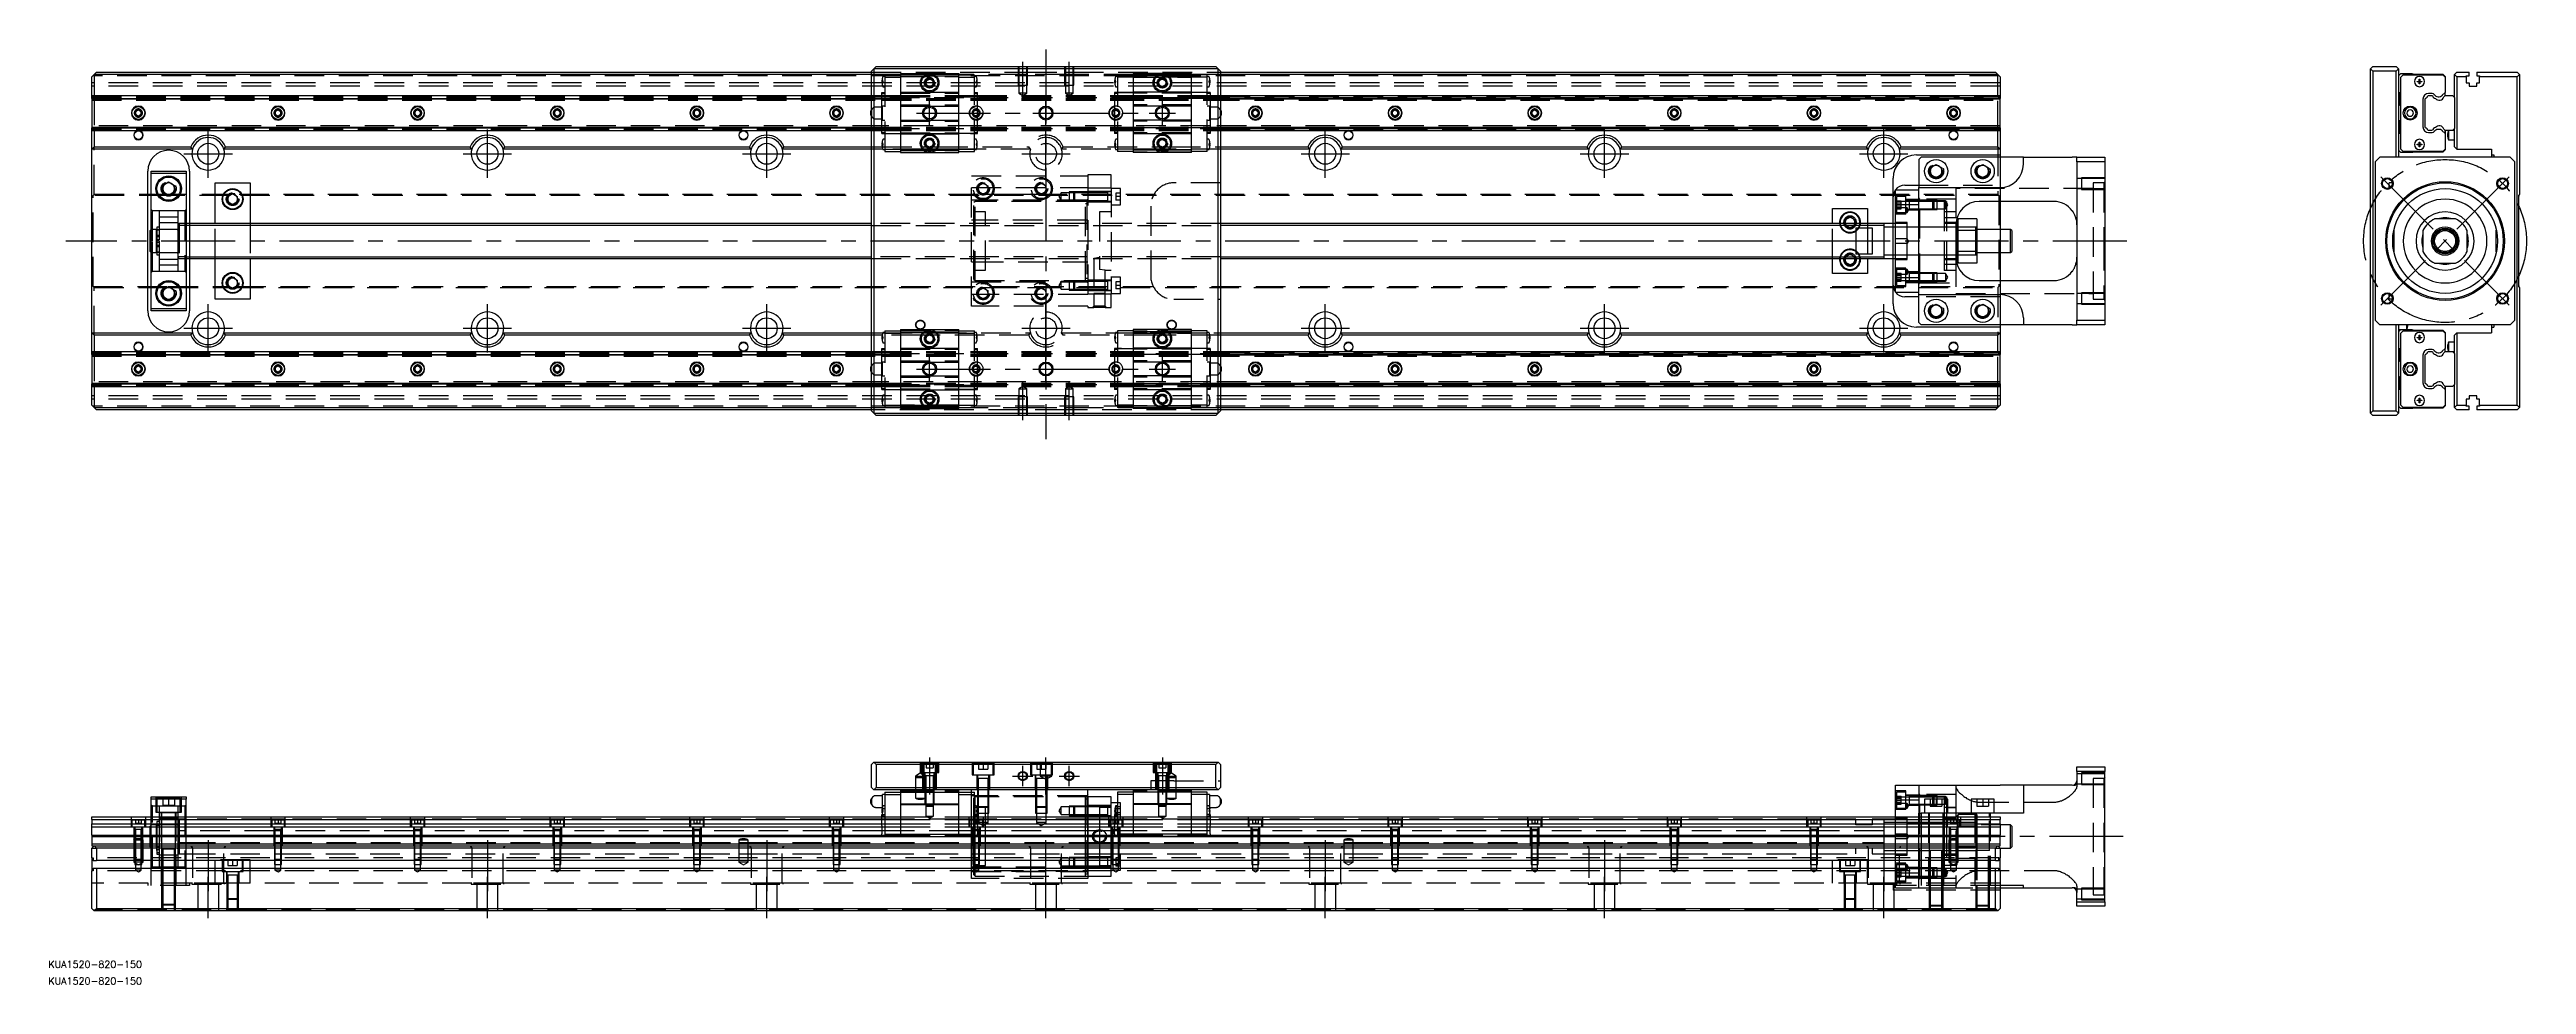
# Model space of a CAD drawing. Extents: x -18 to 1046, y -319 to 82.
import ezdxf

# ---------------------------------------------------------------- set-up
doc = ezdxf.new("R2010")
doc.units = 0
doc.linetypes.add('CENTER', pattern=[50.8, 31.75, -6.35, 6.35, -6.35])
doc.linetypes.add('DASHED', pattern=[19.05, 12.7, -6.35])
doc.layers.get('0').update_dxf_attribs({"linetype": 'CONTINUOUS'})
doc.layers.add('CENTER', color=1, linetype='CENTER')
doc.styles.get("Standard").update_dxf_attribs({"font": 'txt.shx', "height": 3, "bigfont": 'bigfont.shx'})

# ---------------------------------------------------------------- blocks, each defined once
blk = doc.blocks.new('*U2')
at = {"color": 7, "linetype": 'CONTINUOUS'}
blk.add_text('KUA1520-820-150', height=3, dxfattribs=at).set_placement((-18.7, -319.5))
blk = doc.blocks.new('*U3')
at = {"color": 7, "linetype": 'CONTINUOUS'}
blk.add_text('KUA1520-820-150', height=3, dxfattribs=at).set_placement((-18.7, -312.3))

msp = doc.modelspace()

# ---------------------------------------------------------------- linework, layer by layer
at = {"color": 7, "linetype": 'CONTINUOUS'}
for p, q in [((337, 75), (336, 74)), ((337, 75), (483, 75)), ((484, 74), (483, 75)), ((979.2, 74), (980.2, 75)), ((980.2, 75), (990.2, 75)), ((990.2, 75), (991.2, 74)), ((1, 71.5), (0, 70.5)), ((0, 62.5), (0, 70.5)), ((2, 72.5), (1, 71.5)), ((1, 71.5), (1, 62.5)), ((335, 71.5), (1, 71.5)), ((2, 72.5), (335, 72.5)), ((336, 74), (335, 73)), ((335, -73), (335, 73)), ((336, 74), (336, -74)), ((484, 74), (336, 74)), ((358.5, 68.9), (360, 69.7)), ((358.5, 67.1), (358.5, 68.9)), ((360, 66.3), (358.5, 67.1)), ((360, 69.7), (361.5, 68.9)), ((361.5, 67.1), (360, 66.3)), ((361.5, 68.9), (361.5, 67.1)), ((458.5, 68.9), (460, 69.7)), ((458.5, 67.1), (458.5, 68.9)), ((460, 66.3), (458.5, 67.1)), ((460, 69.7), (461.5, 68.9)), ((461.5, 67.1), (460, 66.3)), ((461.5, 68.9), (461.5, 67.1)), ((485, 73), (484, 74)), ((484, -74), (484, 74)), ((485, 73), (485, -73)), ((485, 72.5), (818, 72.5)), ((819, 71.5), (485, 71.5)), ((819, 71.5), (818, 72.5)), ((820, 70.5), (819, 71.5)), ((819, 62.5), (819, 71.5)), ((820, 70.5), (820, 62.5)), ((979.2, -74), (979.2, 74)), ((980.2, 73), (979.2, 74)), ((990.2, 73), (980.2, 73)), ((980.2, 73), (980.2, -73)), ((990.2, 73), (991.2, 74)), ((990.2, 36), (990.2, 73)), ((991.2, 74), (991.2, 36)), ((991.2, 71), (992.2, 72)), ((991.7, 63.5), (991.2, 64)), ((992.2, 72), (997.2, 72)), ((992.2, 70.4), (993.2, 71.4)), ((992.2, 39.5), (992.2, 70.4)), ((993.2, 71.4), (1010.2, 71.4)), ((997.2, 72), (997.4, 71.7)), ((997.4, 71.7), (1010.2, 71.7)), ((999.2, 68.4), (999.2, 68.6)), ((999.2, 68.6), (1000.1, 68.6)), ((1000.1, 68.4), (999.2, 68.4)), ((1000.1, 68.6), (1000.1, 69.5)), ((1000.1, 69.5), (1000.3, 69.5)), ((1000.1, 68.6), (1000.2, 68.5)), ((1000.1, 68.4), (1000.2, 68.5)), ((1000.1, 67.5), (1000.1, 68.4)), ((1000.3, 67.5), (1000.1, 67.5)), ((1000.3, 68.6), (1000.2, 68.5)), ((1000.3, 68.4), (1000.2, 68.5)), ((1000.3, 69.5), (1000.3, 68.6)), ((1000.3, 68.6), (1001.2, 68.6)), ((1001.2, 68.4), (1000.3, 68.4)), ((1000.3, 68.4), (1000.3, 67.5)), ((1001.2, 68.6), (1001.2, 68.4)), ((1010.2, 71.7), (1011.2, 70.7)), ((1010.2, 71.4), (1011.2, 70.4)), ((1011.2, 70.7), (1011.2, 70.4)), ((1011.2, 70.4), (1011.2, 63.8)), ((1015.2, 71.5), (1016.2, 72.5)), ((1015.2, 61.7), (1015.2, 71.5)), ((1016.2, 70.5), (1015.2, 71.5)), ((1016.2, 72.5), (1021.5, 72.5)), ((1020.3, 70.5), (1016.2, 70.5)), ((1016.2, 70.5), (1016.2, 39.5)), ((1020.3, 70.5), (1020.3, 71)), ((1020.3, 71), (1021.5, 71)), ((1020.3, 70.5), (1020.3, 68)), ((1020.3, 68), (1021.5, 68)), ((1021.5, 71), (1021.5, 72.5)), ((1021.5, 68), (1021.5, 66.5)), ((1021.5, 66.5), (1024.9, 66.5)), ((1024.9, 72.5), (1042.2, 72.5)), ((1024.9, 72.5), (1024.9, 71)), ((1024.9, 71), (1026, 71)), ((1024.9, 66.5), (1024.9, 68)), ((1024.9, 68), (1026, 68)), ((1026, 71), (1026, 70.5)), ((1026, 68), (1026, 70.5)), ((1042.2, 70.5), (1026, 70.5)), ((1042.2, 72.5), (1043.2, 71.5)), ((1043.2, 71.5), (1042.2, 70.5)), ((1042.2, -70.5), (1042.2, 70.5)), ((1043.2, 71.5), (1043.2, 20)), ((0, 61.3), (0, 62.5)), ((0, 62.5), (335, 62.5)), ((0, 61.3), (0, 61.1)), ((0, 61.3), (335, 61.3)), ((0, 61.1), (0, 48.9)), ((0, 61.1), (335, 61.1)), ((18.8, 55.7), (20, 56.4)), ((18.8, 54.3), (18.8, 55.7)), ((20, 53.6), (18.8, 54.3)), ((20, 56.4), (21.2, 55.7)), ((21.2, 54.3), (20, 53.6)), ((21.2, 55.7), (21.2, 54.3)), ((78.7, 55.7), (80, 56.4)), ((78.7, 54.3), (78.7, 55.7)), ((80, 53.6), (78.7, 54.3)), ((80, 56.4), (81.2, 55.7)), ((81.2, 54.3), (80, 53.6)), ((81.2, 55.7), (81.2, 54.3)), ((138.7, 55.7), (140, 56.4)), ((138.7, 54.3), (138.7, 55.7)), ((140, 53.6), (138.7, 54.3)), ((140, 56.4), (141.2, 55.7)), ((141.2, 54.3), (140, 53.6)), ((141.2, 55.7), (141.2, 54.3)), ((198.7, 55.7), (200, 56.4)), ((198.7, 54.3), (198.7, 55.7)), ((200, 53.6), (198.7, 54.3)), ((200, 56.4), (201.2, 55.7)), ((201.2, 54.3), (200, 53.6)), ((201.2, 55.7), (201.2, 54.3)), ((258.7, 55.7), (260, 56.4)), ((258.7, 54.3), (258.7, 55.7)), ((260, 53.6), (258.7, 54.3)), ((260, 56.4), (261.2, 55.7)), ((261.2, 54.3), (260, 53.6)), ((261.2, 55.7), (261.2, 54.3)), ((318.7, 55.7), (320, 56.4)), ((318.7, 54.3), (318.7, 55.7)), ((320, 53.6), (318.7, 54.3)), ((320, 56.4), (321.2, 55.7)), ((321.2, 54.3), (320, 53.6)), ((321.2, 55.7), (321.2, 54.3)), ((334.7, 55), (334.7, 55.8)), ((334.7, 54.2), (334.7, 55)), ((485, 62.5), (820, 62.5)), ((485, 61.3), (820, 61.3)), ((485, 61.1), (820, 61.1)), ((485.3, 55.8), (485.3, 55)), ((485.3, 55), (485.3, 54.2)), ((498.7, 55.7), (500, 56.4)), ((498.7, 54.3), (498.7, 55.7)), ((500, 53.6), (498.7, 54.3)), ((500, 56.4), (501.2, 55.7)), ((501.2, 54.3), (500, 53.6)), ((501.2, 55.7), (501.2, 54.3)), ((558.7, 55.7), (560, 56.4)), ((558.7, 54.3), (558.7, 55.7)), ((560, 53.6), (558.7, 54.3)), ((560, 56.4), (561.2, 55.7)), ((561.2, 54.3), (560, 53.6)), ((561.2, 55.7), (561.2, 54.3)), ((618.7, 55.7), (620, 56.4)), ((618.7, 54.3), (618.7, 55.7)), ((620, 53.6), (618.7, 54.3)), ((620, 56.4), (621.2, 55.7)), ((621.2, 54.3), (620, 53.6)), ((621.2, 55.7), (621.2, 54.3)), ((678.7, 55.7), (680, 56.4)), ((678.7, 54.3), (678.7, 55.7)), ((680, 53.6), (678.7, 54.3)), ((680, 56.4), (681.2, 55.7)), ((681.2, 54.3), (680, 53.6)), ((681.2, 55.7), (681.2, 54.3)), ((738.7, 55.7), (740, 56.4)), ((738.7, 54.3), (738.7, 55.7)), ((740, 53.6), (738.7, 54.3)), ((740, 56.4), (741.2, 55.7)), ((741.2, 54.3), (740, 53.6)), ((741.2, 55.7), (741.2, 54.3)), ((798.7, 55.7), (800, 56.4)), ((798.7, 54.3), (798.7, 55.7)), ((800, 53.6), (798.7, 54.3)), ((800, 56.4), (801.2, 55.7)), ((801.2, 54.3), (800, 53.6)), ((801.2, 55.7), (801.2, 54.3)), ((820, 62.5), (820, 61.3)), ((820, 61.1), (820, 61.3)), ((820, 48.9), (820, 61.1)), ((991.2, 58), (991.7, 58.5)), ((991.7, 58.5), (991.7, 63.5)), ((994.8, 55), (994.8, 54.9)), ((994.8, 55), (994.8, 55)), ((994.8, 54.9), (994.8, 54.8)), ((994.8, 54.9), (994.8, 54.9)), ((994.8, 54.8), (994.8, 54.7)), ((994.8, 54.8), (994.8, 54.8)), ((994.8, 54.7), (994.8, 54.6)), ((994.8, 54.7), (994.8, 54.7)), ((994.8, 54.6), (994.9, 54.5)), ((994.8, 54.6), (994.8, 54.6)), ((994.9, 54.5), (994.9, 54.4)), ((994.9, 54.4), (994.9, 54.3)), ((994.9, 54.4), (994.9, 54.4)), ((994.9, 54.3), (995, 54.3)), ((995, 54.3), (995, 54.2)), ((995, 54.2), (995.1, 54.1)), ((995, 54.2), (995, 54.2)), ((995.1, 54.1), (995.2, 54)), ((995.1, 54.1), (995.1, 54.1)), ((995.1, 54.1), (995.1, 54.1)), ((995.2, 54), (995.3, 53.9)), ((995.2, 54), (995.2, 54)), ((995.3, 53.9), (995.4, 53.9)), ((995.3, 53.9), (995.3, 53.9)), ((995.4, 53.9), (995.4, 53.8)), ((995.4, 53.8), (995.5, 53.8)), ((995.5, 53.8), (995.6, 53.7)), ((995.5, 53.8), (995.5, 53.8)), ((995.6, 53.7), (995.7, 53.7)), ((995.6, 53.7), (995.6, 53.7)), ((995.7, 53.7), (995.8, 53.7)), ((995.7, 53.7), (995.7, 53.7)), ((995.8, 53.7), (995.8, 53.6)), ((995.8, 53.6), (995.9, 53.6)), ((995.9, 53.6), (996, 53.6)), ((996, 53.6), (996.1, 53.6)), ((996, 53.6), (996, 53.6)), ((996.1, 53.6), (996.2, 53.6)), ((996.1, 53.6), (996.1, 53.6)), ((996.2, 53.6), (996.3, 53.6)), ((996.3, 53.6), (996.4, 53.6)), ((996.3, 53.6), (996.3, 53.6)), ((996.4, 53.6), (996.5, 53.6)), ((996.4, 53.6), (996.4, 53.6)), ((996.5, 53.7), (996.6, 53.7)), ((996.5, 53.6), (996.5, 53.7)), ((996.6, 53.7), (996.7, 53.7)), ((996.7, 53.7), (996.8, 53.7)), ((996.7, 53.7), (996.7, 53.7)), ((996.8, 53.8), (996.9, 53.8)), ((996.8, 53.7), (996.8, 53.8)), ((996.9, 53.8), (997, 53.9)), ((996.9, 53.8), (996.9, 53.8)), ((997, 53.9), (997.1, 53.9)), ((997, 53.9), (997, 53.9)), ((997.1, 54), (997.2, 54.1)), ((997.1, 54), (997.1, 54)), ((997.1, 53.9), (997.1, 54)), ((997.2, 54.1), (997.3, 54.1)), ((997.2, 54.1), (997.2, 54.1)), ((997.3, 54.2), (997.4, 54.3)), ((997.3, 54.2), (997.3, 54.2)), ((997.3, 54.1), (997.3, 54.2)), ((997.4, 54.4), (997.5, 54.5)), ((997.4, 54.4), (997.4, 54.4)), ((997.4, 54.3), (997.4, 54.4)), ((997.4, 54.3), (997.4, 54.3)), ((997.5, 54.8), (997.6, 54.9)), ((997.5, 54.8), (997.5, 54.8)), ((997.5, 54.7), (997.5, 54.8)), ((997.5, 54.7), (997.5, 54.7)), ((997.5, 54.6), (997.5, 54.7)), ((997.5, 54.6), (997.5, 54.6)), ((997.5, 54.5), (997.5, 54.6)), ((997.5, 54.5), (997.5, 54.5)), ((997.6, 55), (997.6, 55)), ((997.6, 55), (997.6, 55)), ((997.6, 55), (997.6, 55)), ((997.6, 55), (997.6, 55)), ((997.6, 54.9), (997.6, 55)), ((997.6, 54.9), (997.6, 54.9)), ((1001.7, 61), (1001.7, 49)), ((1002.7, 61.1), (1002.8, 61.3)), ((1002.7, 48.9), (1002.7, 61.1)), ((1003.9, 62.5), (1005.7, 62.5)), ((1005.7, 63.4), (1004.1, 63.4)), ((1011.2, 63.8), (1010, 62.7)), ((1010.6, 61.9), (1011.2, 62.5)), ((1011.2, 62.5), (1011.2, 63.8)), ((1011.2, 62.5), (1014.4, 62.5)), ((1014.4, 62.5), (1015.2, 61.7)), ((1015.2, 61.7), (1015.2, 48.3)), ((0, 48.9), (0, 48.7)), ((0, 48.9), (335, 48.9)), ((0, 47.5), (0, 48.7)), ((0, 48.7), (335, 48.7)), ((0, 39.5), (0, 47.5)), ((0, 47.5), (335, 47.5)), ((1, 47.5), (1, 40.5)), ((358.5, 42.9), (360, 43.7)), ((358.5, 41.1), (358.5, 42.9)), ((360, 43.7), (361.5, 42.9)), ((361.5, 42.9), (361.5, 41.1)), ((458.5, 42.9), (460, 43.7)), ((458.5, 41.1), (458.5, 42.9)), ((460, 43.7), (461.5, 42.9)), ((461.5, 42.9), (461.5, 41.1)), ((485, 48.9), (820, 48.9)), ((485, 48.7), (820, 48.7)), ((485, 47.5), (820, 47.5)), ((819, 40.5), (819, 47.5)), ((820, 48.7), (820, 48.9)), ((820, 48.7), (820, 47.5)), ((820, 47.5), (820, 39.5)), ((991.7, 51.5), (991.2, 52)), ((991.2, 46), (991.7, 46.5)), ((991.7, 46.5), (991.7, 51.5)), ((1002.8, 48.7), (1002.7, 48.9)), ((1005.7, 47.5), (1003.9, 47.5)), ((1004.1, 46.6), (1005.7, 46.6)), ((1010, 47.3), (1011.2, 46.2)), ((1011.2, 47.5), (1010.6, 48.1)), ((1011.2, 47.5), (1010.6, 48.1)), ((1011.2, 47.5), (1011.2, 46.2)), ((1011.2, 46.2), (1011.2, 47.5)), ((1014.4, 47.5), (1011.2, 47.5)), ((1011.2, 46.2), (1011.2, 39.5)), ((1012.2, 45.6), (1012.2, 45.4)), ((1012.7, 47.5), (1012.7, 43.5)), ((1012.7, 43.5), (1015.2, 43.5)), ((1015.2, 48.3), (1014.4, 47.5)), ((1015.2, 47.5), (1014.4, 47.5)), ((1015.2, 40.5), (1015.2, 48.3)), ((0, 39.5), (1, 40.5)), ((0, -39.5), (0, 39.5)), ((43.3, 39.5), (0, 39.5)), ((1, 40.5), (42.6, 40.5)), ((43.3, 39.5), (42.6, 40.5)), ((56.7, 39.5), (57.4, 40.5)), ((163.3, 39.5), (56.7, 39.5)), ((57.4, 40.5), (162.6, 40.5)), ((163.3, 39.5), (162.6, 40.5)), ((176.7, 39.5), (177.4, 40.5)), ((283.3, 39.5), (176.7, 39.5)), ((177.4, 40.5), (282.6, 40.5)), ((283.3, 39.5), (282.6, 40.5)), ((296.7, 39.5), (297.4, 40.5)), ((335, 39.5), (296.7, 39.5)), ((297.4, 40.5), (335, 40.5)), ((360, 40.3), (358.5, 41.1)), ((361.5, 41.1), (360, 40.3)), ((460, 40.3), (458.5, 41.1)), ((461.5, 41.1), (460, 40.3)), ((485, 40.5), (522.6, 40.5)), ((523.3, 39.5), (485, 39.5)), ((523.3, 39.5), (522.6, 40.5)), ((536.7, 39.5), (537.4, 40.5)), ((643.3, 39.5), (536.7, 39.5)), ((537.4, 40.5), (642.6, 40.5)), ((643.3, 39.5), (642.6, 40.5)), ((656.7, 39.5), (657.4, 40.5)), ((763.3, 39.5), (656.7, 39.5)), ((657.4, 40.5), (762.6, 40.5)), ((763.3, 39.5), (762.6, 40.5)), ((776.7, 39.5), (777.4, 40.5)), ((820, 39.5), (776.7, 39.5)), ((777.4, 40.5), (819, 40.5)), ((784, 37), (820, 37)), ((786, 36), (785, 35)), ((785, 35), (785, 23)), ((830, 36), (786, 36)), ((790, 31.4), (792.5, 32.9)), ((792.5, 32.9), (795, 31.4)), ((810, 31.4), (812.5, 32.9)), ((812.5, 32.9), (815, 31.4)), ((819, 40.5), (820, 39.5)), ((820, 39.5), (820, 37)), ((820, 37), (820, 36)), ((830, 36), (851, 36)), ((830, 33), (830, 36)), ((853, 36), (851, 36)), ((853, 34), (853, 36)), ((853, 36), (865, 36)), ((853, 34), (853, -34)), ((865, 34), (853, 34)), ((865, 36), (865, 34)), ((865, 34), (865, -34)), ((983.2, 36), (981.2, 34)), ((981.2, 34), (981.2, -34)), ((1039.2, 36), (983.2, 36)), ((992.2, 38), (991.2, 39)), ((993.2, 38.5), (992.2, 39.5)), ((997.2, 38), (992.2, 38)), ((1010.2, 38.5), (993.2, 38.5)), ((997.4, 38.2), (997.2, 38)), ((1010.2, 38.2), (997.4, 38.2)), ((999.2, 41.6), (1000.1, 41.6)), ((999.2, 41.4), (999.2, 41.6)), ((1000.1, 41.4), (999.2, 41.4)), ((1000.1, 41.6), (1000.1, 42.5)), ((1000.1, 42.5), (1000.3, 42.5)), ((1000.1, 41.6), (1000.2, 41.5)), ((1000.1, 41.4), (1000.2, 41.5)), ((1000.1, 40.5), (1000.1, 41.4)), ((1000.3, 40.5), (1000.1, 40.5)), ((1000.3, 41.6), (1000.2, 41.5)), ((1000.3, 41.4), (1000.2, 41.5)), ((1000.3, 42.5), (1000.3, 41.6)), ((1000.3, 41.6), (1001.2, 41.6)), ((1001.2, 41.4), (1000.3, 41.4)), ((1000.3, 41.4), (1000.3, 40.5)), ((1001.2, 41.6), (1001.2, 41.4)), ((1011.2, 39.5), (1010.2, 38.5)), ((1011.2, 39.2), (1010.2, 38.2)), ((1011.2, 39.5), (1011.2, 39.2)), ((1015.2, 40.5), (1016.2, 39.5)), ((1016.2, 39.5), (1031.2, 39.5)), ((1031.2, 39.5), (1031.2, 37)), ((1031.2, 37), (1031.2, 36)), ((1031.2, 37), (1032.2, 37)), ((1032.2, 37), (1032.2, 36)), ((1041.2, 34), (1039.2, 36)), ((1041.2, -34), (1041.2, 34)), ((24, -30), (24, 30)), ((25.5, 29), (25.5, 30)), ((25.5, 30), (40.5, 30)), ((25.5, -29), (25.5, 29)), ((40.5, 29), (25.5, 29)), ((30.5, 23.9), (33, 25.4)), ((30.5, 21.1), (30.5, 23.9)), ((33, 25.4), (35.5, 23.9)), ((35.5, 23.9), (35.5, 21.1)), ((40.5, 30), (40.5, 29)), ((40.5, 29), (40.5, -29)), ((42, 30), (42, 7.5)), ((53, 25), (68, 25)), ((53, 7.5), (53, 25)), ((68, 25), (68, 7.5)), ((774, 7.5), (774, 27)), ((775, 15.7), (775, 22)), ((775, 22), (785, 22)), ((779, 24), (785, 24)), ((785, 15.7), (785, 23)), ((785, 23), (820, 23)), ((790, 28.6), (790, 31.4)), ((792.5, 27.1), (790, 28.6)), ((795, 28.6), (792.5, 27.1)), ((795, 31.4), (795, 28.6)), ((810, 28.6), (810, 31.4)), ((812.5, 27.1), (810, 28.6)), ((815, 28.6), (812.5, 27.1)), ((815, 31.4), (815, 28.6)), ((988.5, 25), (987.2, 25)), ((987.2, 22.8), (987.2, 25)), ((1034, 24), (1034.2, 24)), ((1034.2, 24), (1034.2, 23.6)), ((33, 19.6), (30.5, 21.1)), ((35.5, 21.1), (33, 19.6)), ((58.5, 19.2), (60.5, 20.3)), ((58.5, 16.8), (58.5, 19.2)), ((60.5, 15.7), (58.5, 16.8)), ((60.5, 20.3), (62.5, 19.2)), ((62.5, 16.8), (60.5, 15.7)), ((62.5, 19.2), (62.5, 16.8)), ((748, 14), (763, 14)), ((748, 7.5), (748, 14)), ((763, 14), (763, 7.5)), ((775, -15.7), (775, 15.7)), ((775, 15.7), (785, 15.7)), ((780.9, 17.6), (780.9, 17)), ((780.9, 17), (780.9, 15.7)), ((780.9, 15.7), (780.9, 15.4)), ((780.9, 14.1), (780.9, 13.6)), ((785, -15.7), (785, 15.7)), ((785, -15.7), (785, 15.7)), ((843, 17), (811, 17)), ((820, 17), (820, 5)), ((851.1, 12.9), (851, 13)), ((851.2, 12.7), (851.1, 12.9)), ((851.3, 12.6), (851.2, 12.7)), ((851.4, 12.5), (851.3, 12.6)), ((851.5, 12.2), (851.4, 12.5)), ((851.7, 12), (851.5, 12.2)), ((851.8, 11.7), (851.7, 12)), ((852, 11.4), (851.8, 11.7)), ((852.1, 11.1), (852, 11.4)), ((852.3, 10.7), (852.1, 11.1)), ((852.4, 10.4), (852.3, 10.7)), ((1042.7, 19.5), (1043.2, 20)), ((1042.7, 19.5), (1042.7, -19.5)), ((25.5, 5), (25, 4.5)), ((25, -4.5), (25, 4.5)), ((335, 7.5), (40.5, 7.5)), ((770, 7.5), (485, 7.5)), ((753.5, 9.2), (755.5, 10.3)), ((753.5, 7.5), (753.5, 9.2)), ((755.5, 10.3), (757.5, 9.2)), ((757.5, 9.2), (757.5, 7.5)), ((758, 5.6), (765, 5.6)), ((758, 5.6), (758, -5.6)), ((765, 5.6), (765, -5.6)), ((775, 7.5), (770, 7.5)), ((770, 7.5), (770, -7.5)), ((770, 7.5), (770, -7.5)), ((801.5, 7.5), (801, 7.5)), ((801, 7), (801, -7)), ((801.8, 9), (801.5, 9)), ((801.5, 9), (801.5, 0)), ((801.5, 0), (801.5, -9)), ((810, 9.5), (802, 9.5)), ((802, 4.5), (802, 9.5)), ((810, 4.5), (802, 4.5)), ((802, -4.5), (802, 4.5)), ((810, 9.5), (810, 4.5)), ((824.5, 5), (810, 5)), ((810, 4.5), (810, -4.5)), ((825, 4.5), (824.5, 5)), ((824.5, -5), (824.5, 5)), ((825, 4.5), (825, -4.5)), ((852.5, 10), (852.4, 10.4)), ((852.6, 9.7), (852.5, 10)), ((852.7, 9.4), (852.6, 9.7)), ((852.8, 9), (852.7, 9.4)), ((852.9, 8.7), (852.8, 9)), ((852.9, 8.3), (852.9, 8.7)), ((852.9, 8), (852.9, 8.3)), ((853, 7.7), (852.9, 8)), ((853, 7.4), (853, 7.7)), ((853, 7), (853, 7.4)), ((853, 7), (853, 7)), ((989.2, 4.7), (989.2, -4.7)), ((1001.7, 4.5), (1001.7, -4.5)), ((1015.6, 9.5), (1006.7, 9.5)), ((1020.7, -4.5), (1020.7, 4.5)), ((1033.2, -4.7), (1033.2, 4.7)), ((25, -4.5), (25.5, -5)), ((40.5, -7.5), (335, -7.5)), ((42, -7.5), (42, -30)), ((53, -25), (53, -7.5)), ((68, -7.5), (68, -25)), ((485, -7.5), (770, -7.5)), ((748, -14), (748, -7.5)), ((753.5, -9.2), (753.5, -7.5)), ((755.5, -10.3), (753.5, -9.2)), ((757.5, -9.2), (755.5, -10.3)), ((757.5, -7.5), (757.5, -9.2)), ((765, -5.6), (758, -5.6)), ((763, -7.5), (763, -14)), ((770, -7.5), (775, -7.5)), ((774, -27), (774, -7.5)), ((801, -7.5), (801.5, -7.5)), ((801.5, -9), (801.8, -9)), ((810, -4.5), (802, -4.5)), ((802, -9.5), (802, -4.5)), ((810, -9.5), (802, -9.5)), ((810, -4.5), (810, -9.5)), ((810, -5), (824.5, -5)), ((820, -5), (820, -17)), ((824.5, -5), (825, -4.5)), ((852.3, -10.8), (852.4, -10.4)), ((852.4, -10.4), (852.5, -10.1)), ((852.5, -10.1), (852.6, -9.7)), ((852.6, -9.7), (852.7, -9.4)), ((852.7, -9.4), (852.8, -9)), ((852.8, -9), (852.9, -8.7)), ((852.9, -8.3), (853, -7.8)), ((852.9, -8.7), (852.9, -8.3)), ((853, -7), (853, -7)), ((853, -7.4), (853, -7)), ((853, -7.8), (853, -7.4)), ((1006.7, -9.5), (1015.6, -9.5)), ((30.5, -21.1), (33, -19.6)), ((30.5, -23.9), (30.5, -21.1)), ((33, -19.6), (35.5, -21.1)), ((35.5, -21.1), (35.5, -23.9)), ((58.5, -16.8), (60.5, -15.7)), ((58.5, -19.2), (58.5, -16.8)), ((60.5, -20.3), (58.5, -19.2)), ((60.5, -15.7), (62.5, -16.8)), ((62.5, -19.2), (60.5, -20.3)), ((62.5, -16.8), (62.5, -19.2)), ((763, -14), (748, -14)), ((775, -22), (775, -15.7)), ((775, -15.7), (785, -15.7)), ((785, -23), (785, -15.7)), ((811, -17), (843, -17)), ((851, -13), (851.1, -12.9)), ((851.1, -12.9), (851.2, -12.7)), ((851.2, -12.7), (851.3, -12.6)), ((851.3, -12.6), (851.4, -12.5)), ((851.4, -12.5), (851.5, -12.3)), ((851.5, -12.3), (851.6, -12)), ((851.6, -12), (851.8, -11.8)), ((851.8, -11.8), (851.9, -11.6)), ((851.9, -11.6), (852, -11.4)), ((852, -11.4), (852.1, -11.1)), ((852.1, -11.1), (852.3, -10.8)), ((1043.2, -20), (1042.7, -19.5)), ((1043.2, -20), (1043.2, -71.5)), ((25.5, -30), (25.5, -29)), ((25.5, -29), (40.5, -29)), ((40.5, -30), (25.5, -30)), ((33, -25.4), (30.5, -23.9)), ((35.5, -23.9), (33, -25.4)), ((40.5, -29), (40.5, -30)), ((68, -25), (53, -25)), ((775, -22), (785, -22)), ((785, -24), (779, -24)), ((785, -35), (785, -23)), ((785, -23), (820, -23)), ((790, -28.6), (792.5, -27.1)), ((790, -31.4), (790, -28.6)), ((792.5, -32.9), (790, -31.4)), ((792.5, -27.1), (795, -28.6)), ((795, -31.4), (792.5, -32.9)), ((795, -28.6), (795, -31.4)), ((810, -28.6), (812.5, -27.1)), ((810, -31.4), (810, -28.6)), ((812.5, -32.9), (810, -31.4)), ((812.5, -27.1), (815, -28.6)), ((815, -31.4), (812.5, -32.9)), ((815, -28.6), (815, -31.4)), ((987.2, -25), (987.2, -22.8)), ((988.5, -25), (987.2, -25)), ((1034, -24), (1034.2, -24)), ((1034.2, -23.6), (1034.2, -24)), ((0, -47.5), (0, -39.5)), ((0, -39.5), (43.3, -39.5)), ((1, -40.5), (0, -39.5)), ((42.6, -40.5), (1, -40.5)), ((1, -40.5), (1, -47.5)), ((42.6, -40.5), (43.3, -39.5)), ((56.7, -39.5), (163.3, -39.5)), ((57.4, -40.5), (56.7, -39.5)), ((162.6, -40.5), (57.4, -40.5)), ((162.6, -40.5), (163.3, -39.5)), ((176.7, -39.5), (283.3, -39.5)), ((177.4, -40.5), (176.7, -39.5)), ((282.6, -40.5), (177.4, -40.5)), ((282.6, -40.5), (283.3, -39.5)), ((296.7, -39.5), (335, -39.5)), ((297.4, -40.5), (296.7, -39.5)), ((335, -40.5), (297.4, -40.5)), ((358.5, -41.1), (360, -40.3)), ((358.5, -42.9), (358.5, -41.1)), ((360, -40.3), (361.5, -41.1)), ((361.5, -41.1), (361.5, -42.9)), ((458.5, -41.1), (460, -40.3)), ((458.5, -42.9), (458.5, -41.1)), ((460, -40.3), (461.5, -41.1)), ((461.5, -41.1), (461.5, -42.9)), ((485, -39.5), (523.3, -39.5)), ((522.6, -40.5), (485, -40.5)), ((522.6, -40.5), (523.3, -39.5)), ((536.7, -39.5), (643.3, -39.5)), ((537.4, -40.5), (536.7, -39.5)), ((642.6, -40.5), (537.4, -40.5)), ((642.6, -40.5), (643.3, -39.5)), ((656.7, -39.5), (763.3, -39.5)), ((657.4, -40.5), (656.7, -39.5)), ((762.6, -40.5), (657.4, -40.5)), ((762.6, -40.5), (763.3, -39.5)), ((776.7, -39.5), (820, -39.5)), ((777.4, -40.5), (776.7, -39.5)), ((819, -40.5), (777.4, -40.5)), ((820, -37), (784, -37)), ((785, -35), (786, -36)), ((830, -36), (786, -36)), ((820, -39.5), (819, -40.5)), ((819, -47.5), (819, -40.5)), ((820, -36), (820, -37)), ((820, -37), (820, -39.5)), ((820, -39.5), (820, -47.5)), ((830, -33), (830, -36)), ((851, -36), (830, -36)), ((851, -36), (853, -36)), ((853, -36), (853, -34)), ((853, -34), (865, -34)), ((865, -36), (853, -36)), ((865, -34), (865, -36)), ((981.2, -34), (983.2, -36)), ((1039.2, -36), (983.2, -36)), ((990.2, -73), (990.2, -36)), ((991.2, -36), (991.2, -74)), ((991.2, -38), (992.2, -38)), ((991.2, -39), (992.2, -38)), ((992.2, -38), (997.2, -38)), ((992.2, -39.6), (993.2, -38.6)), ((992.2, -70.5), (992.2, -39.6)), ((993.2, -38.6), (1010.2, -38.6)), ((994.7, -38), (994.7, -36)), ((995.2, -36.1), (995.2, -36)), ((997.2, -38), (997.4, -38.3)), ((997.4, -38.3), (1010.2, -38.3)), ((999.2, -41.6), (999.2, -41.4)), ((999.2, -41.4), (1000.1, -41.4)), ((1000.1, -41.6), (999.2, -41.6)), ((1000.1, -41.4), (1000.1, -40.5)), ((1000.1, -40.5), (1000.3, -40.5)), ((1000.1, -41.4), (1000.2, -41.5)), ((1000.1, -41.6), (1000.2, -41.5)), ((1000.1, -42.5), (1000.1, -41.6)), ((1000.3, -42.5), (1000.1, -42.5)), ((1000.3, -41.4), (1000.2, -41.5)), ((1000.3, -41.6), (1000.2, -41.5)), ((1000.3, -40.5), (1000.3, -41.4)), ((1000.3, -41.4), (1001.2, -41.4)), ((1001.2, -41.6), (1000.3, -41.6)), ((1000.3, -41.6), (1000.3, -42.5)), ((1001.2, -41.4), (1001.2, -41.6)), ((1010.2, -38.3), (1011.2, -39.3)), ((1010.2, -38.6), (1011.2, -39.6)), ((1011.2, -39.3), (1011.2, -39.6)), ((1011.2, -39.6), (1011.2, -46.2)), ((1016.2, -39.5), (1015.2, -40.5)), ((1015.2, -48.3), (1015.2, -40.5)), ((1016.2, -39.5), (1031.2, -39.5)), ((1016.2, -39.5), (1016.2, -70.5)), ((1031.2, -36), (1031.2, -37)), ((1031.2, -37), (1031.2, -39.5)), ((1031.2, -37), (1032.2, -37)), ((1032.2, -36), (1032.2, -37)), ((1039.2, -36), (1041.2, -34)), ((0, -48.7), (0, -47.5)), ((0, -47.5), (335, -47.5)), ((0, -48.7), (0, -48.9)), ((0, -48.7), (335, -48.7)), ((0, -48.9), (0, -61.1)), ((0, -48.9), (335, -48.9)), ((360, -43.7), (358.5, -42.9)), ((361.5, -42.9), (360, -43.7)), ((460, -43.7), (458.5, -42.9)), ((461.5, -42.9), (460, -43.7)), ((485, -47.5), (820, -47.5)), ((485, -48.7), (820, -48.7)), ((485, -48.9), (820, -48.9)), ((820, -47.5), (820, -48.7)), ((820, -48.9), (820, -48.7)), ((820, -61.1), (820, -48.9)), ((991.7, -46.5), (991.2, -46)), ((991.2, -52), (991.7, -51.5)), ((991.7, -51.5), (991.7, -46.5)), ((1001.7, -49), (1001.7, -61)), ((1002.7, -48.9), (1002.8, -48.7)), ((1002.7, -61.1), (1002.7, -48.9)), ((1003.9, -47.5), (1005.7, -47.5)), ((1005.7, -46.6), (1004.1, -46.6)), ((1011.2, -46.2), (1010, -47.3)), ((1010.6, -48.1), (1011.2, -47.5)), ((1011.2, -47.5), (1011.2, -46.2)), ((1011.2, -47.5), (1014.4, -47.5)), ((1012.2, -45.4), (1012.2, -45.6)), ((1015.2, -43.5), (1012.7, -43.5)), ((1012.7, -43.5), (1012.7, -47.5)), ((1014.4, -47.5), (1015.2, -47.5)), ((1014.4, -47.5), (1015.2, -48.3)), ((1015.2, -48.3), (1015.2, -61.7)), ((0, -61.1), (0, -61.3)), ((0, -61.1), (335, -61.1)), ((0, -62.5), (0, -61.3)), ((0, -61.3), (335, -61.3)), ((0, -70.5), (0, -62.5)), ((0, -62.5), (335, -62.5)), ((1, -62.5), (1, -71.5)), ((18.8, -54.3), (20, -53.6)), ((18.8, -55.7), (18.8, -54.3)), ((20, -56.4), (18.8, -55.7)), ((20, -53.6), (21.2, -54.3)), ((21.2, -55.7), (20, -56.4)), ((21.2, -54.3), (21.2, -55.7)), ((78.7, -54.3), (80, -53.6)), ((78.7, -55.7), (78.7, -54.3)), ((80, -56.4), (78.7, -55.7)), ((80, -53.6), (81.2, -54.3)), ((81.2, -55.7), (80, -56.4)), ((81.2, -54.3), (81.2, -55.7)), ((138.7, -54.3), (140, -53.6)), ((138.7, -55.7), (138.7, -54.3)), ((140, -56.4), (138.7, -55.7)), ((140, -53.6), (141.2, -54.3)), ((141.2, -55.7), (140, -56.4)), ((141.2, -54.3), (141.2, -55.7)), ((198.7, -54.3), (200, -53.6)), ((198.7, -55.7), (198.7, -54.3)), ((200, -56.4), (198.7, -55.7)), ((200, -53.6), (201.2, -54.3)), ((201.2, -55.7), (200, -56.4)), ((201.2, -54.3), (201.2, -55.7)), ((258.7, -54.3), (260, -53.6)), ((258.7, -55.7), (258.7, -54.3)), ((260, -56.4), (258.7, -55.7)), ((260, -53.6), (261.2, -54.3)), ((261.2, -55.7), (260, -56.4)), ((261.2, -54.3), (261.2, -55.7)), ((318.7, -54.3), (320, -53.6)), ((318.7, -55.7), (318.7, -54.3)), ((320, -56.4), (318.7, -55.7)), ((320, -53.6), (321.2, -54.3)), ((321.2, -55.7), (320, -56.4)), ((321.2, -54.3), (321.2, -55.7)), ((334.7, -55), (334.7, -54.2)), ((334.7, -55.8), (334.7, -55)), ((485, -61.1), (820, -61.1)), ((485, -61.3), (820, -61.3)), ((485, -62.5), (820, -62.5)), ((485.3, -54.2), (485.3, -55)), ((485.3, -55), (485.3, -55.8)), ((498.7, -54.3), (500, -53.6)), ((498.7, -55.7), (498.7, -54.3)), ((500, -56.4), (498.7, -55.7)), ((500, -53.6), (501.2, -54.3)), ((501.2, -55.7), (500, -56.4)), ((501.2, -54.3), (501.2, -55.7)), ((558.7, -54.3), (560, -53.6)), ((558.7, -55.7), (558.7, -54.3)), ((560, -56.4), (558.7, -55.7)), ((560, -53.6), (561.2, -54.3)), ((561.2, -55.7), (560, -56.4)), ((561.2, -54.3), (561.2, -55.7)), ((618.7, -54.3), (620, -53.6)), ((618.7, -55.7), (618.7, -54.3)), ((620, -56.4), (618.7, -55.7)), ((620, -53.6), (621.2, -54.3)), ((621.2, -55.7), (620, -56.4)), ((621.2, -54.3), (621.2, -55.7)), ((678.7, -54.3), (680, -53.6)), ((678.7, -55.7), (678.7, -54.3)), ((680, -56.4), (678.7, -55.7)), ((680, -53.6), (681.2, -54.3)), ((681.2, -55.7), (680, -56.4)), ((681.2, -54.3), (681.2, -55.7)), ((738.7, -54.3), (740, -53.6)), ((738.7, -55.7), (738.7, -54.3)), ((740, -56.4), (738.7, -55.7)), ((740, -53.6), (741.2, -54.3)), ((741.2, -55.7), (740, -56.4)), ((741.2, -54.3), (741.2, -55.7)), ((798.7, -54.3), (800, -53.6)), ((798.7, -55.7), (798.7, -54.3)), ((800, -56.4), (798.7, -55.7)), ((800, -53.6), (801.2, -54.3)), ((801.2, -55.7), (800, -56.4)), ((801.2, -54.3), (801.2, -55.7)), ((819, -71.5), (819, -62.5)), ((820, -61.3), (820, -61.1)), ((820, -61.3), (820, -62.5)), ((820, -62.5), (820, -70.5)), ((991.7, -58.5), (991.2, -58)), ((991.2, -64), (991.7, -63.5)), ((991.7, -63.5), (991.7, -58.5)), ((994.8, -55), (994.8, -55.1)), ((994.8, -55), (994.8, -55)), ((994.8, -55.1), (994.8, -55.2)), ((994.8, -55.1), (994.8, -55.1)), ((994.8, -55.2), (994.8, -55.3)), ((994.8, -55.2), (994.8, -55.2)), ((994.8, -55.3), (994.8, -55.4)), ((994.8, -55.3), (994.8, -55.3)), ((994.8, -55.4), (994.9, -55.5)), ((994.8, -55.4), (994.8, -55.4)), ((994.9, -55.5), (994.9, -55.6)), ((994.9, -55.6), (994.9, -55.7)), ((994.9, -55.6), (994.9, -55.6)), ((994.9, -55.7), (995, -55.7)), ((995, -55.7), (995, -55.8)), ((995, -55.8), (995.1, -55.9)), ((995, -55.8), (995, -55.8)), ((995.1, -55.9), (995.2, -56)), ((995.1, -55.9), (995.1, -55.9)), ((995.1, -55.9), (995.1, -55.9)), ((995.2, -56), (995.3, -56.1)), ((995.2, -56), (995.2, -56)), ((995.3, -56.1), (995.4, -56.1)), ((995.3, -56.1), (995.3, -56.1)), ((995.4, -56.1), (995.4, -56.2)), ((995.4, -56.2), (995.5, -56.2)), ((995.5, -56.2), (995.6, -56.3)), ((995.5, -56.2), (995.5, -56.2)), ((995.6, -56.3), (995.7, -56.3)), ((995.6, -56.3), (995.6, -56.3)), ((995.7, -56.3), (995.8, -56.3)), ((995.7, -56.3), (995.7, -56.3)), ((995.8, -56.3), (995.8, -56.4)), ((995.8, -56.4), (995.9, -56.4)), ((995.9, -56.4), (996, -56.4)), ((996, -56.4), (996.1, -56.4)), ((996, -56.4), (996, -56.4)), ((996.1, -56.4), (996.2, -56.4)), ((996.1, -56.4), (996.1, -56.4)), ((996.2, -56.4), (996.3, -56.4)), ((996.3, -56.4), (996.4, -56.4)), ((996.3, -56.4), (996.3, -56.4)), ((996.4, -56.4), (996.5, -56.4)), ((996.4, -56.4), (996.4, -56.4)), ((996.5, -56.3), (996.6, -56.3)), ((996.5, -56.4), (996.5, -56.3)), ((996.6, -56.3), (996.7, -56.3)), ((996.7, -56.3), (996.8, -56.3)), ((996.7, -56.3), (996.7, -56.3)), ((996.8, -56.2), (996.9, -56.2)), ((996.8, -56.3), (996.8, -56.2)), ((996.9, -56.2), (997, -56.1)), ((996.9, -56.2), (996.9, -56.2)), ((997, -56.1), (997.1, -56.1)), ((997, -56.1), (997, -56.1)), ((997.1, -56), (997.2, -55.9)), ((997.1, -56), (997.1, -56)), ((997.1, -56.1), (997.1, -56)), ((997.2, -55.9), (997.3, -55.9)), ((997.2, -55.9), (997.2, -55.9)), ((997.3, -55.8), (997.4, -55.7)), ((997.3, -55.8), (997.3, -55.8)), ((997.3, -55.9), (997.3, -55.8)), ((997.4, -55.6), (997.5, -55.5)), ((997.4, -55.6), (997.4, -55.6)), ((997.4, -55.7), (997.4, -55.6)), ((997.4, -55.7), (997.4, -55.7)), ((997.5, -55.2), (997.6, -55.1)), ((997.5, -55.2), (997.5, -55.2)), ((997.5, -55.3), (997.5, -55.2)), ((997.5, -55.3), (997.5, -55.3)), ((997.5, -55.4), (997.5, -55.3)), ((997.5, -55.4), (997.5, -55.4)), ((997.5, -55.5), (997.5, -55.4)), ((997.5, -55.5), (997.5, -55.5)), ((997.6, -55), (997.6, -55)), ((997.6, -55), (997.6, -55)), ((997.6, -55), (997.6, -55)), ((997.6, -55), (997.6, -55)), ((997.6, -55.1), (997.6, -55)), ((997.6, -55.1), (997.6, -55.1)), ((1002.8, -61.3), (1002.7, -61.1)), ((1005.7, -62.5), (1003.9, -62.5)), ((1004.1, -63.4), (1005.7, -63.4)), ((1010, -62.7), (1011.2, -63.8)), ((1011.2, -62.5), (1010.6, -61.9)), ((1011.2, -62.5), (1010.6, -61.9)), ((1011.2, -62.5), (1011.2, -63.8)), ((1011.2, -63.8), (1011.2, -62.5)), ((1014.4, -62.5), (1011.2, -62.5)), ((1011.2, -63.8), (1011.2, -70.5)), ((1015.2, -61.7), (1014.4, -62.5)), ((1015.2, -71.5), (1015.2, -61.7)), ((0, -70.5), (1, -71.5)), ((1, -71.5), (335, -71.5)), ((1, -71.5), (2, -72.5)), ((335, -72.5), (2, -72.5)), ((335, -73), (336, -74)), ((336, -74), (337, -75)), ((336, -74), (484, -74)), ((358.5, -67.1), (360, -66.3)), ((358.5, -68.9), (358.5, -67.1)), ((360, -69.7), (358.5, -68.9)), ((360, -66.3), (361.5, -67.1)), ((361.5, -68.9), (360, -69.7)), ((361.5, -67.1), (361.5, -68.9)), ((458.5, -67.1), (460, -66.3)), ((458.5, -68.9), (458.5, -67.1)), ((460, -69.7), (458.5, -68.9)), ((460, -66.3), (461.5, -67.1)), ((461.5, -68.9), (460, -69.7)), ((461.5, -67.1), (461.5, -68.9)), ((483, -75), (484, -74)), ((484, -74), (485, -73)), ((485, -71.5), (819, -71.5)), ((818, -72.5), (485, -72.5)), ((818, -72.5), (819, -71.5)), ((819, -71.5), (820, -70.5)), ((979.2, -74), (980.2, -73)), ((980.2, -75), (979.2, -74)), ((980.2, -73), (990.2, -73)), ((990.2, -73), (991.2, -74)), ((991.2, -74), (990.2, -75)), ((992.2, -72), (991.2, -71)), ((993.2, -71.5), (992.2, -70.5)), ((997.2, -72), (992.2, -72)), ((1010.2, -71.5), (993.2, -71.5)), ((997.4, -71.8), (997.2, -72)), ((1010.2, -71.8), (997.4, -71.8)), ((999.2, -68.6), (999.2, -68.4)), ((999.2, -68.4), (1000.1, -68.4)), ((1000.1, -68.6), (999.2, -68.6)), ((1000.1, -68.4), (1000.1, -67.5)), ((1000.1, -67.5), (1000.3, -67.5)), ((1000.1, -68.4), (1000.2, -68.5)), ((1000.1, -68.6), (1000.2, -68.5)), ((1000.1, -69.5), (1000.1, -68.6)), ((1000.3, -69.5), (1000.1, -69.5)), ((1000.3, -68.4), (1000.2, -68.5)), ((1000.3, -68.6), (1000.2, -68.5)), ((1000.3, -67.5), (1000.3, -68.4)), ((1000.3, -68.4), (1001.2, -68.4)), ((1000.3, -68.6), (1000.3, -69.5)), ((1001.2, -68.6), (1000.3, -68.6)), ((1001.2, -68.4), (1001.2, -68.6)), ((1011.2, -70.5), (1010.2, -71.5)), ((1011.2, -70.8), (1010.2, -71.8)), ((1011.2, -70.5), (1011.2, -70.8)), ((1015.2, -71.5), (1016.2, -70.5)), ((1016.2, -72.5), (1015.2, -71.5)), ((1016.2, -70.5), (1020.3, -70.5)), ((1021.5, -72.5), (1016.2, -72.5)), ((1020.3, -68), (1020.3, -70.5)), ((1021.5, -68), (1020.3, -68)), ((1020.3, -71), (1020.3, -70.5)), ((1021.5, -71), (1020.3, -71)), ((1021.5, -66.5), (1021.5, -68)), ((1024.9, -66.5), (1021.5, -66.5)), ((1021.5, -72.5), (1021.5, -71)), ((1024.9, -68), (1024.9, -66.5)), ((1026, -68), (1024.9, -68)), ((1026, -71), (1024.9, -71)), ((1024.9, -71), (1024.9, -72.5)), ((1042.2, -72.5), (1024.9, -72.5)), ((1026, -70.5), (1026, -68)), ((1026, -70.5), (1042.2, -70.5)), ((1026, -70.5), (1026, -71)), ((1042.2, -70.5), (1043.2, -71.5)), ((1043.2, -71.5), (1042.2, -72.5)), ((483, -75), (337, -75)), ((990.2, -75), (980.2, -75)), ((335, -224.9), (336, -223.9)), ((335, -234.9), (335, -224.9)), ((336, -223.9), (484, -223.9)), ((336, -223.9), (337, -224.9)), ((483, -224.9), (337, -224.9)), ((337, -224.9), (337, -234.9)), ((483, -224.9), (484, -223.9)), ((483, -234.9), (483, -224.9)), ((484, -223.9), (485, -224.9)), ((485, -224.9), (485, -234.9)), ((775, -240.2), (775, -233.9)), ((775, -233.9), (785, -233.9)), ((785, -233.9), (820, -233.9)), ((785, -233.9), (785, -245.9)), ((830, -233.9), (820, -233.9)), ((851, -233.9), (830, -233.9)), ((830, -233.9), (830, -245.9)), ((853, -225.9), (865, -225.9)), ((853, -227.9), (853, -225.9)), ((865, -227.9), (853, -227.9)), ((853, -227.9), (853, -231.9)), ((865, -225.9), (865, -227.9)), ((865, -283.9), (865, -227.9)), ((25.5, -238.9), (40.5, -238.9)), ((25.5, -239.9), (25.5, -238.9)), ((25.5, -247.4), (25.5, -239.9)), ((40.5, -239.9), (25.5, -239.9)), ((40.5, -238.9), (40.5, -239.9)), ((40.5, -247.4), (40.5, -239.9)), ((334.7, -241.6), (334.7, -240.1)), ((336, -235.9), (335, -234.9)), ((335.1, -242.3), (335.1, -239.5)), ((337, -234.9), (336, -235.9)), ((484, -235.9), (336, -235.9)), ((339.7, -238.4), (336.8, -238.4)), ((336.8, -243.4), (339.7, -243.4)), ((337, -234.9), (483, -234.9)), ((339.5, -244.8), (339.6, -244.8)), ((339.6, -244.8), (339.6, -245)), ((340.7, -237.9), (339.7, -237.9)), ((339.7, -243.3), (339.7, -237.9)), ((340.7, -242.7), (340, -242.7)), ((340.7, -236.9), (340.7, -237.9)), ((340.7, -236.9), (347.5, -236.9)), ((340.7, -237.9), (340.7, -254.9)), ((340.7, -237.9), (347.5, -237.9)), ((347.5, -235.9), (347.5, -236.9)), ((347.5, -236.9), (347.5, -241.9)), ((347.5, -236.9), (372.5, -236.9)), ((347.5, -241.9), (372.5, -241.9)), ((347.5, -241.9), (347.5, -242.1)), ((347.5, -242.1), (347.5, -254.9)), ((347.5, -242.1), (372.5, -242.1)), ((372.5, -236.9), (372.5, -235.9)), ((372.5, -236.9), (379.3, -236.9)), ((372.5, -241.9), (372.5, -236.9)), ((372.5, -237.9), (379.3, -237.9)), ((372.5, -242.1), (372.5, -241.9)), ((372.5, -254.9), (372.5, -242.1)), ((378, -236.9), (378, -235.9)), ((379.3, -237.9), (379.3, -236.9)), ((379.3, -254.9), (379.3, -237.9)), ((380, -242.7), (379.3, -242.7)), ((380.4, -245), (380.4, -244.8)), ((380.4, -244.8), (380.5, -244.8)), ((428, -247.4), (428, -235.9)), ((438, -238.9), (428, -238.9)), ((438, -247.4), (438, -238.9)), ((440.7, -241.4), (438, -241.4)), ((439.5, -244.8), (439.6, -244.8)), ((439.6, -244.8), (439.6, -245)), ((440.7, -242.7), (440, -242.7)), ((447.5, -236.9), (440.7, -236.9)), ((440.7, -236.9), (440.7, -237.9)), ((440.7, -237.9), (440.7, -254.9)), ((447.5, -237.9), (440.7, -237.9)), ((447.5, -235.9), (447.5, -236.9)), ((447.5, -236.9), (447.5, -241.9)), ((472.5, -236.9), (447.5, -236.9)), ((447.5, -241.9), (447.5, -242.1)), ((472.5, -241.9), (447.5, -241.9)), ((447.5, -242.1), (447.5, -254.9)), ((472.5, -242.1), (447.5, -242.1)), ((472.5, -236.9), (472.5, -235.9)), ((479.3, -236.9), (472.5, -236.9)), ((472.5, -241.9), (472.5, -236.9)), ((479.3, -237.9), (472.5, -237.9)), ((472.5, -242.1), (472.5, -241.9)), ((472.5, -254.9), (472.5, -242.1)), ((479.3, -237.9), (479.3, -236.9)), ((480.3, -237.9), (479.3, -237.9)), ((479.3, -254.9), (479.3, -237.9)), ((480, -242.7), (479.3, -242.7)), ((480.3, -237.9), (480.3, -243.3)), ((483.2, -238.4), (480.3, -238.4)), ((480.3, -243.4), (483.2, -243.4)), ((480.4, -245), (480.4, -244.8)), ((480.4, -244.8), (480.5, -244.8)), ((484, -235.9), (483, -234.9)), ((485, -234.9), (484, -235.9)), ((484.9, -239.5), (484.9, -242.3)), ((485.3, -240.1), (485.3, -241.6)), ((775, -247.4), (775, -240.2)), ((775, -240.2), (785, -240.2)), ((780.9, -238.3), (780.9, -238.7)), ((787.5, -239.9), (787.5, -245.9)), ((797.5, -239.9), (787.5, -239.9)), ((797.5, -245.9), (797.5, -239.9)), ((807.5, -239.9), (807.5, -245.9)), ((817.5, -239.9), (807.5, -239.9)), ((817.5, -245.9), (817.5, -239.9)), ((0, -247.4), (0, -247.5)), ((0, -247.4), (339.5, -247.4)), ((0, -248.6), (0, -247.5)), ((0, -247.5), (339.5, -247.5)), ((0, -248.6), (339.5, -248.6)), ((0, -248.6), (0, -250.5)), ((0, -251.8), (0, -250.5)), ((0, -250.5), (339.5, -250.5)), ((0, -255.3), (0, -251.8)), ((0, -251.8), (339.5, -251.8)), ((0, -255.3), (339.5, -255.3)), ((0, -255.3), (0, -255.9)), ((20, -252.9), (18.5, -252.9)), ((21.5, -252.9), (18.5, -252.9)), ((21.5, -252.9), (20, -252.9)), ((80, -252.9), (78.5, -252.9)), ((140, -252.9), (138.5, -252.9)), ((200, -252.9), (198.5, -252.9)), ((339.6, -245), (339.5, -245)), ((339.5, -248.8), (339.5, -246.4)), ((339.5, -246.4), (339.7, -246.4)), ((339.5, -250.4), (339.5, -248.8)), ((339.5, -251.2), (339.5, -250.4)), ((339.5, -251.2), (339.5, -254.7)), ((339.5, -255.9), (339.5, -254.7)), ((340, -247.1), (340.7, -247.1)), ((340.7, -254.9), (347.5, -254.9)), ((340.7, -254.9), (340.7, -255.9)), ((347.5, -254.9), (347.5, -255.9)), ((347.5, -254.9), (372.5, -254.9)), ((372.5, -254.9), (379.3, -254.9)), ((372.5, -255.9), (372.5, -254.9)), ((381.5, -252.9), (378.5, -252.9)), ((379.3, -252.9), (378.5, -252.9)), ((379.3, -247.1), (380, -247.1)), ((380, -252.9), (379.3, -252.9)), ((379.3, -255.9), (379.3, -254.9)), ((380.5, -252.9), (380, -252.9)), ((380.3, -246.4), (380.5, -246.4)), ((380.5, -245), (380.4, -245)), ((380.5, -248.8), (380.5, -246.4)), ((380.5, -247.4), (439.5, -247.4)), ((380.5, -247.5), (439.5, -247.5)), ((380.5, -248.6), (439.5, -248.6)), ((380.5, -250.4), (380.5, -248.8)), ((380.5, -251.2), (380.5, -250.4)), ((380.5, -250.5), (439.5, -250.5)), ((380.5, -251.2), (380.5, -254.7)), ((380.5, -251.8), (439.5, -251.8)), ((381.5, -252.9), (380.5, -252.9)), ((380.5, -255.9), (380.5, -254.7)), ((380.5, -255.3), (439.5, -255.3)), ((439.5, -252.9), (438.5, -252.9)), ((439.6, -245), (439.5, -245)), ((439.5, -246.4), (439.5, -248.8)), ((439.7, -246.4), (439.5, -246.4)), ((439.5, -248.8), (439.5, -250.4)), ((439.5, -250.4), (439.5, -251.2)), ((439.5, -254.7), (439.5, -251.2)), ((439.5, -254.7), (439.5, -255.9)), ((440, -247.1), (440.7, -247.1)), ((441.5, -252.9), (440.7, -252.9)), ((447.5, -254.9), (440.7, -254.9)), ((440.7, -254.9), (440.7, -255.9)), ((447.5, -254.9), (447.5, -255.9)), ((472.5, -254.9), (447.5, -254.9)), ((479.3, -254.9), (472.5, -254.9)), ((472.5, -255.9), (472.5, -254.9)), ((479.3, -247.1), (480, -247.1)), ((479.3, -255.9), (479.3, -254.9)), ((480.5, -246.4), (480.3, -246.4)), ((480.5, -245), (480.4, -245)), ((480.5, -246.4), (480.5, -248.8)), ((480.5, -247.4), (820, -247.4)), ((480.5, -247.5), (820, -247.5)), ((480.5, -248.6), (820, -248.6)), ((480.5, -248.8), (480.5, -250.4)), ((480.5, -250.4), (480.5, -251.2)), ((480.5, -250.5), (820, -250.5)), ((480.5, -254.7), (480.5, -251.2)), ((480.5, -251.8), (820, -251.8)), ((480.5, -254.7), (480.5, -255.9)), ((480.5, -255.3), (820, -255.3)), ((785, -245.9), (786, -245.9)), ((785, -247.4), (785, -245.9)), ((830, -245.9), (786, -245.9)), ((786, -245.9), (786, -247.4)), ((801.5, -252.9), (798.5, -252.9)), ((800, -252.9), (798.5, -252.9)), ((801.5, -252.9), (798.5, -252.9)), ((801.5, -252.9), (800, -252.9)), ((820, -247.5), (820, -247.4)), ((820, -247.5), (820, -248.6)), ((820, -250.5), (820, -248.6)), ((820, -250.5), (820, -251.8)), ((820, -251.8), (820, -255.3)), ((820, -255.9), (820, -255.3)), ((0, -255.9), (0, -259.1)), ((0, -255.9), (339.5, -255.9)), ((0, -259.1), (820, -259.1)), ((0, -259.1), (0, -259.9)), ((0, -260.9), (1, -259.9)), ((0, -259.9), (1, -259.9)), ((0, -265), (0, -260.9)), ((0, -265), (0, -266.2)), ((0, -265), (0.5, -265)), ((0.5, -265), (0.5, -266.2)), ((1, -259.9), (819, -259.9)), ((1, -259.9), (2, -260.9)), ((2, -260.9), (2, -266.2)), ((818, -260.9), (2, -260.9)), ((36, -261.4), (30, -261.4)), ((339.5, -255.9), (380.5, -255.9)), ((340.7, -255.9), (347.5, -255.9)), ((347.5, -255.9), (372.5, -255.9)), ((372.5, -255.9), (379.3, -255.9)), ((380.5, -255.9), (820, -255.9)), ((440.7, -255.9), (439.5, -255.9)), ((447.5, -255.9), (440.7, -255.9)), ((472.5, -255.9), (447.5, -255.9)), ((479.3, -255.9), (472.5, -255.9)), ((480.5, -255.9), (479.3, -255.9)), ((795.5, -261.9), (789.5, -261.9)), ((795.5, -261.9), (789.5, -261.9)), ((815.5, -261.9), (809.5, -261.9)), ((815.5, -261.9), (809.5, -261.9)), ((818, -260.9), (819, -259.9)), ((818, -266.2), (818, -260.9)), ((819, -259.9), (820, -260.9)), ((819, -259.9), (820, -259.9)), ((819.5, -266.2), (819.5, -265)), ((819.5, -265), (820, -265)), ((820, -259.1), (820, -255.9)), ((820, -259.9), (820, -259.1)), ((820, -260.9), (820, -265)), ((820, -266.2), (820, -265)), ((0, -266.2), (0, -269.6)), ((0.5, -266.2), (0, -266.2)), ((0, -269.6), (0, -270.7)), ((0, -269.6), (0.5, -269.6)), ((0.5, -270.7), (0, -270.7)), ((0, -286.9), (0, -270.7)), ((0.5, -266.2), (2, -266.2)), ((2, -269.6), (0.5, -269.6)), ((0.5, -269.6), (0.5, -270.7)), ((818, -266.2), (2, -266.2)), ((818, -269.6), (2, -269.6)), ((2, -269.6), (2, -286.9)), ((780.9, -269.4), (780.9, -269.6)), ((780.9, -269.6), (780.9, -269.8)), ((780.9, -273.1), (780.9, -273.4)), ((818, -266.2), (819.5, -266.2)), ((819.5, -269.6), (818, -269.6)), ((818, -286.9), (818, -269.6)), ((820, -266.2), (819.5, -266.2)), ((819.5, -269.6), (820, -269.6)), ((819.5, -270.7), (819.5, -269.6)), ((820, -270.7), (819.5, -270.7)), ((820, -269.6), (820, -266.2)), ((820, -270.7), (820, -269.6)), ((820, -270.7), (820, -286.9)), ((1, -287.9), (0, -286.9)), ((2, -286.9), (1, -287.9)), ((2, -286.9), (818, -286.9)), ((819, -287.9), (818, -286.9)), ((820, -286.9), (819, -287.9)), ((830, -276.9), (820, -276.9)), ((820, -277.9), (830, -277.9)), ((830, -277.9), (830, -276.9)), ((830, -277.9), (851, -277.9)), ((853, -283.9), (853, -279.9)), ((853, -285.9), (853, -283.9)), ((853, -283.9), (865, -283.9)), ((865, -285.9), (853, -285.9)), ((865, -283.9), (865, -285.9)), ((819, -287.9), (1, -287.9))]:
    msp.add_line(p, q, dxfattribs=at)
at = {"color": 3, "linetype": 'DASHED'}
for p, q in [((398, 75), (398, 67)), ((398.4, 75), (398.4, 67)), ((401.7, 67), (401.7, 75)), ((402, 67), (402, 75)), ((418, 75), (418, 67)), ((418.4, 75), (418.4, 67)), ((421.7, 67), (421.7, 75)), ((422, 67), (422, 75)), ((820, 68), (0, 68)), ((820, 66.5), (0, 66.5)), ((347.5, 71), (0.5, 71)), ((335, 72.5), (398, 72.5)), ((347.5, 71.5), (335, 71.5)), ((339.5, 68.6), (339.6, 68.6)), ((339.6, 68.4), (339.5, 68.4)), ((339.6, 69.5), (339.9, 68.6)), ((339.6, 68.6), (339.9, 68.6)), ((339.6, 68.6), (339.6, 68.4)), ((339.9, 68.4), (339.6, 67.5)), ((339.6, 68.4), (339.9, 68.4)), ((339.9, 68.6), (339.9, 68.5)), ((339.9, 68.4), (339.9, 68.5)), ((340.7, 70.7), (340, 70.7)), ((340, 66.3), (340.7, 66.3)), ((340.7, 71.4), (347.5, 71.4)), ((340.7, 71.4), (340.7, 70.4)), ((340.7, 70.4), (340.7, 39.5)), ((340.7, 70.4), (347.5, 70.4)), ((347.5, 72), (360, 72)), ((347.5, 72), (347.5, 71)), ((347.5, 71.7), (372.5, 71.7)), ((358.1, 71.5), (347.5, 71.5)), ((347.5, 71), (357.4, 71)), ((347.5, 71), (347.5, 64)), ((347.5, 70.7), (372.5, 70.7)), ((347.5, 64), (347.5, 63.5)), ((347.5, 64), (360, 64)), ((357.4, 71), (358.2, 71)), ((358, 68), (358, 68.3)), ((360, 71.5), (358.1, 71.5)), ((358.2, 71), (361.8, 71)), ((360, 72), (372.5, 72)), ((361.9, 71.5), (360, 71.5)), ((360, 64), (372.5, 64)), ((361.8, 71), (362.6, 71)), ((372.5, 71.5), (361.9, 71.5)), ((362.6, 71), (372.5, 71)), ((372.5, 71), (372.5, 72)), ((398, 71.5), (372.5, 71.5)), ((372.5, 71.4), (379.3, 71.4)), ((372.5, 64), (372.5, 71)), ((447.5, 71), (372.5, 71)), ((372.5, 70.4), (379.3, 70.4)), ((372.5, 63.5), (372.5, 64)), ((379.3, 70.4), (379.3, 71.4)), ((380, 70.7), (379.3, 70.7)), ((379.3, 39.5), (379.3, 70.4)), ((379.3, 66.3), (380, 66.3)), ((380.1, 68.6), (380.4, 69.5)), ((380.1, 68.6), (380.1, 68.5)), ((380.4, 68.6), (380.1, 68.6)), ((380.1, 68.4), (380.1, 68.5)), ((380.4, 67.5), (380.1, 68.4)), ((380.4, 68.4), (380.1, 68.4)), ((380.4, 68.4), (380.4, 68.6)), ((380.4, 68.6), (380.5, 68.6)), ((380.5, 68.4), (380.4, 68.4)), ((398, 72.5), (402, 72.5)), ((402, 71.5), (398, 71.5)), ((398, 67), (402, 67)), ((398.4, 67), (398.4, 63.5)), ((401.7, 63.5), (401.7, 67)), ((402, 72.5), (418, 72.5)), ((418, 71.5), (402, 71.5)), ((418, 72.5), (422, 72.5)), ((422, 71.5), (418, 71.5)), ((418, 67), (422, 67)), ((418.4, 67), (418.4, 63.5)), ((421.7, 63.5), (421.7, 67)), ((422, 72.5), (485, 72.5)), ((447.5, 71.5), (422, 71.5)), ((439.5, 68.6), (439.6, 68.6)), ((439.6, 68.4), (439.5, 68.4)), ((439.6, 69.5), (439.9, 68.6)), ((439.6, 68.6), (439.9, 68.6)), ((439.6, 68.6), (439.6, 68.4)), ((439.9, 68.4), (439.6, 67.5)), ((439.6, 68.4), (439.9, 68.4)), ((439.9, 68.6), (439.9, 68.5)), ((439.9, 68.4), (439.9, 68.5)), ((440.7, 70.7), (440, 70.7)), ((440, 66.3), (440.7, 66.3)), ((447.5, 71.4), (440.7, 71.4)), ((440.7, 71.4), (440.7, 70.4)), ((447.5, 70.4), (440.7, 70.4)), ((440.7, 70.4), (440.7, 39.5)), ((447.5, 72), (447.5, 71)), ((460, 72), (447.5, 72)), ((472.5, 71.7), (447.5, 71.7)), ((458.1, 71.5), (447.5, 71.5)), ((447.5, 71), (447.5, 64)), ((457.4, 71), (447.5, 71)), ((472.5, 70.7), (447.5, 70.7)), ((472.5, 70.4), (447.5, 70.4)), ((447.5, 70.4), (472.5, 70.4)), ((447.5, 64), (447.5, 63.5)), ((460, 64), (447.5, 64)), ((458.2, 71), (457.4, 71)), ((458, 68), (458, 68.3)), ((460, 71.5), (458.1, 71.5)), ((461.8, 71), (458.2, 71)), ((472.5, 72), (460, 72)), ((461.9, 71.5), (460, 71.5)), ((472.5, 64), (460, 64)), ((462.6, 71), (461.8, 71)), ((472.5, 71.5), (461.9, 71.5)), ((472.5, 71), (462.6, 71)), ((472.5, 71), (472.5, 72)), ((479.3, 71.4), (472.5, 71.4)), ((485, 71.5), (472.5, 71.5)), ((472.5, 64), (472.5, 71)), ((819.5, 71), (472.5, 71)), ((479.3, 70.4), (472.5, 70.4)), ((472.5, 63.5), (472.5, 64)), ((479.3, 70.4), (479.3, 71.4)), ((480, 70.7), (479.3, 70.7)), ((479.3, 39.5), (479.3, 70.4)), ((479.3, 66.3), (480, 66.3)), ((480.1, 68.6), (480.4, 69.5)), ((480.1, 68.6), (480.1, 68.5)), ((480.4, 68.6), (480.1, 68.6)), ((480.1, 68.4), (480.1, 68.5)), ((480.4, 67.5), (480.1, 68.4)), ((480.4, 68.4), (480.1, 68.4)), ((480.4, 68.4), (480.4, 68.6)), ((480.4, 68.6), (480.5, 68.6)), ((480.5, 68.4), (480.4, 68.4)), ((0, 61.9), (335, 61.9)), ((0, 61.7), (820, 61.7)), ((0, 61.3), (339.5, 61.3)), ((0, 60.5), (339.5, 60.5)), ((1, 62.5), (1, 47.5)), ((21.5, 55.3), (21.5, 55)), ((78.5, 55), (78.5, 55.2)), ((138.5, 55), (138.5, 55.2)), ((198.5, 55), (198.5, 55.2)), ((258.5, 55), (258.5, 55.2)), ((318.5, 55), (318.5, 55.2)), ((335, 62.5), (339.5, 62.5)), ((335, 61.9), (339.5, 61.9)), ((335, 61.3), (339.5, 61.3)), ((335, 61.1), (339.5, 61.1)), ((335.1, 55), (335.1, 56.4)), ((335.1, 53.6), (335.1, 55)), ((339.7, 57.5), (336.8, 57.5)), ((339.5, 63.4), (339.5, 63.8)), ((339.5, 63.8), (340.7, 63.8)), ((339.5, 61), (339.5, 63.4)), ((339.5, 63.4), (340.7, 63.4)), ((339.5, 62.5), (340.7, 62.5)), ((339.5, 62), (340.7, 62)), ((339.5, 61.9), (340.7, 61.9)), ((339.5, 61.3), (380.5, 61.3)), ((339.5, 61.3), (380.5, 61.3)), ((339.5, 61.1), (380.5, 61.1)), ((339.5, 57.5), (339.5, 61)), ((339.5, 60.5), (380.5, 60.5)), ((339.5, 52.5), (339.5, 57.5)), ((340.7, 58), (339.7, 58)), ((339.7, 55), (339.7, 58)), ((339.7, 52), (339.7, 55)), ((340.7, 62.5), (347.5, 62.5)), ((340.7, 61.9), (347.5, 61.9)), ((347.5, 63.5), (347.5, 58.5)), ((347.5, 63.5), (372.5, 63.5)), ((347.5, 62.5), (372.5, 62.5)), ((347.5, 61.9), (372.5, 61.9)), ((347.5, 58.5), (372.5, 58.5)), ((347.5, 58.5), (347.5, 58)), ((347.5, 58), (347.5, 52)), ((347.5, 58), (360, 58)), ((360, 58), (372.5, 58)), ((372.5, 58.5), (372.5, 63.5)), ((372.5, 62.5), (379.3, 62.5)), ((372.5, 61.9), (379.3, 61.9)), ((372.5, 58), (372.5, 58.5)), ((372.5, 52), (372.5, 58)), ((378.5, 55), (378.5, 55.2)), ((378.7, 55.7), (380, 56.4)), ((378.7, 54.3), (378.7, 55.7)), ((380, 53.6), (378.7, 54.3)), ((379.3, 63.8), (380.5, 63.8)), ((379.3, 63.4), (380.5, 63.4)), ((379.3, 62.5), (380.5, 62.5)), ((379.3, 62), (380.5, 62)), ((379.3, 61.9), (380.5, 61.9)), ((380, 56.4), (381.2, 55.7)), ((381.2, 54.3), (380, 53.6)), ((380.5, 63.4), (380.5, 63.8)), ((380.5, 61), (380.5, 63.4)), ((380.5, 62.5), (439.5, 62.5)), ((380.5, 61.9), (439.5, 61.9)), ((380.5, 61.3), (439.5, 61.3)), ((380.5, 61.3), (439.5, 61.3)), ((380.5, 61.1), (439.5, 61.1)), ((380.5, 49), (380.5, 61)), ((380.5, 60.5), (439.5, 60.5)), ((381.2, 55.7), (381.2, 54.3)), ((398.4, 63.5), (400, 62.5)), ((401.7, 63.5), (398.4, 63.5)), ((400, 62.5), (401.7, 63.5)), ((418.4, 63.5), (420, 62.5)), ((421.7, 63.5), (418.4, 63.5)), ((420, 62.5), (421.7, 63.5)), ((438.5, 55), (438.5, 55.2)), ((438.7, 55.7), (440, 56.4)), ((438.7, 54.3), (438.7, 55.7)), ((440, 53.6), (438.7, 54.3)), ((439.5, 63.8), (439.5, 63.4)), ((440.7, 63.8), (439.5, 63.8)), ((439.5, 63.4), (439.5, 61)), ((440.7, 63.4), (439.5, 63.4)), ((439.5, 62.5), (440.7, 62.5)), ((439.5, 62), (440.7, 62)), ((439.5, 61.9), (440.7, 61.9)), ((480.5, 61.3), (439.5, 61.3)), ((439.5, 61.3), (480.5, 61.3)), ((439.5, 61.1), (480.5, 61.1)), ((439.5, 61), (439.5, 49)), ((439.5, 60.5), (480.5, 60.5)), ((440, 56.4), (441.2, 55.7)), ((441.2, 54.3), (440, 53.6)), ((440.7, 63.8), (479.3, 63.8)), ((447.5, 63.8), (440.7, 63.8)), ((440.7, 62.5), (447.5, 62.5)), ((440.7, 61.9), (447.5, 61.9)), ((441.2, 55.7), (441.2, 54.3)), ((472.5, 63.8), (447.5, 63.8)), ((447.5, 63.5), (447.5, 58.5)), ((472.5, 63.5), (447.5, 63.5)), ((447.5, 62.5), (472.5, 62.5)), ((447.5, 61.9), (472.5, 61.9)), ((447.5, 58.5), (447.5, 58)), ((472.5, 58.5), (447.5, 58.5)), ((447.5, 58), (447.5, 52)), ((460, 58), (447.5, 58)), ((472.5, 58), (460, 58)), ((479.3, 63.8), (472.5, 63.8)), ((472.5, 58.5), (472.5, 63.5)), ((472.5, 62.5), (479.3, 62.5)), ((472.5, 61.9), (479.3, 61.9)), ((472.5, 58), (472.5, 58.5)), ((472.5, 52), (472.5, 58)), ((480.5, 63.8), (479.3, 63.8)), ((480.5, 63.4), (479.3, 63.4)), ((479.3, 62.5), (480.5, 62.5)), ((479.3, 62), (480.5, 62)), ((479.3, 61.9), (480.5, 61.9)), ((480.3, 58), (479.3, 58)), ((480.3, 58), (480.3, 52)), ((483.2, 57.5), (480.3, 57.5)), ((480.5, 63.8), (480.5, 63.4)), ((480.5, 63.4), (480.5, 61)), ((480.5, 62.5), (485, 62.5)), ((480.5, 61.9), (485, 61.9)), ((480.5, 61.3), (820, 61.3)), ((480.5, 61.3), (485, 61.3)), ((480.5, 61.1), (485, 61.1)), ((480.5, 61), (480.5, 49)), ((480.5, 60.5), (820, 60.5)), ((484.9, 56.4), (484.9, 55)), ((484.9, 55), (484.9, 53.6)), ((485, 61.9), (820, 61.9)), ((498.5, 55), (498.5, 55.2)), ((558.5, 55), (558.5, 55.2)), ((618.5, 55), (618.5, 55.2)), ((678.5, 55), (678.5, 55.2)), ((738.5, 55), (738.5, 55.2)), ((798.5, 55), (798.5, 55.2)), ((819, 47.5), (819, 62.5)), ((339.5, 49.5), (0, 49.5)), ((0, 48.7), (339.5, 48.7)), ((0, 48.3), (820, 48.3)), ((0, 48.1), (335, 48.1)), ((335, 48.9), (339.5, 48.9)), ((335, 48.7), (339.5, 48.7)), ((335, 48.1), (339.5, 48.1)), ((335, 47.5), (339.5, 47.5)), ((336.8, 52.5), (339.7, 52.5)), ((339.5, 49), (339.5, 52.5)), ((380.5, 49.5), (339.5, 49.5)), ((339.5, 46.6), (339.5, 49)), ((339.5, 48.9), (380.5, 48.9)), ((339.5, 48.7), (380.5, 48.7)), ((339.5, 48.7), (380.5, 48.7)), ((339.5, 48.1), (380.5, 48.1)), ((340.7, 48), (339.5, 48)), ((339.5, 47.5), (380.5, 47.5)), ((339.5, 46.2), (339.5, 46.6)), ((339.5, 46.6), (340.7, 46.6)), ((339.5, 46.2), (380.5, 46.2)), ((339.7, 52), (340.7, 52)), ((340.7, 43.7), (340, 43.7)), ((379.3, 46.2), (340.7, 46.2)), ((347.5, 52), (360, 52)), ((347.5, 52), (347.5, 51.5)), ((347.5, 51.5), (347.5, 46.5)), ((347.5, 51.5), (372.5, 51.5)), ((347.5, 46.5), (372.5, 46.5)), ((347.5, 46.5), (347.5, 46)), ((347.5, 46), (347.5, 39)), ((347.5, 46), (360, 46)), ((360, 52), (372.5, 52)), ((360, 46), (372.5, 46)), ((372.5, 51.5), (372.5, 52)), ((372.5, 46.5), (372.5, 51.5)), ((372.5, 46), (372.5, 46.5)), ((372.5, 39), (372.5, 46)), ((380.5, 48), (379.3, 48)), ((379.3, 46.6), (380.5, 46.6)), ((380, 43.7), (379.3, 43.7)), ((439.5, 49.5), (380.5, 49.5)), ((380.5, 46.6), (380.5, 49)), ((380.5, 48.9), (439.5, 48.9)), ((380.5, 48.7), (439.5, 48.7)), ((380.5, 48.7), (439.5, 48.7)), ((380.5, 48.1), (439.5, 48.1)), ((380.5, 47.5), (439.5, 47.5)), ((380.5, 46.2), (380.5, 46.6)), ((480.5, 49.5), (439.5, 49.5)), ((439.5, 49), (439.5, 46.6)), ((439.5, 48.9), (480.5, 48.9)), ((480.5, 48.7), (439.5, 48.7)), ((439.5, 48.7), (480.5, 48.7)), ((439.5, 48.1), (480.5, 48.1)), ((440.7, 48), (439.5, 48)), ((439.5, 47.5), (480.5, 47.5)), ((439.5, 46.6), (439.5, 46.2)), ((440.7, 46.6), (439.5, 46.6)), ((440.7, 46.2), (439.5, 46.2)), ((440.7, 43.7), (440, 43.7)), ((447.5, 52), (447.5, 51.5)), ((460, 52), (447.5, 52)), ((447.5, 51.5), (447.5, 46.5)), ((472.5, 51.5), (447.5, 51.5)), ((447.5, 46.5), (447.5, 46)), ((472.5, 46.5), (447.5, 46.5)), ((447.5, 46), (447.5, 39)), ((460, 46), (447.5, 46)), ((472.5, 52), (460, 52)), ((472.5, 46), (460, 46)), ((472.5, 51.5), (472.5, 52)), ((472.5, 46.5), (472.5, 51.5)), ((472.5, 46), (472.5, 46.5)), ((472.5, 39), (472.5, 46)), ((479.3, 52), (480.3, 52)), ((480.5, 48), (479.3, 48)), ((480.5, 46.6), (479.3, 46.6)), ((480.5, 46.2), (479.3, 46.2)), ((480, 43.7), (479.3, 43.7)), ((480.3, 52.5), (483.2, 52.5)), ((820, 49.5), (480.5, 49.5)), ((480.5, 49), (480.5, 46.6)), ((480.5, 48.9), (485, 48.9)), ((480.5, 48.7), (820, 48.7)), ((480.5, 48.7), (485, 48.7)), ((480.5, 48.1), (485, 48.1)), ((480.5, 47.5), (485, 47.5)), ((480.5, 46.6), (480.5, 46.2)), ((485, 48.1), (820, 48.1)), ((1, 20), (1, 40.5)), ((335, 40.5), (339.6, 40.5)), ((339.8, 39.5), (335, 39.5)), ((339.5, 41.6), (339.6, 41.6)), ((339.6, 41.4), (339.5, 41.4)), ((339.6, 42.5), (339.9, 41.6)), ((339.6, 41.6), (339.9, 41.6)), ((339.6, 41.6), (339.6, 41.4)), ((339.9, 41.4), (339.6, 40.5)), ((339.6, 41.4), (339.9, 41.4)), ((339.6, 40.5), (356.3, 40.5)), ((356.9, 39.5), (339.8, 39.5)), ((339.9, 41.6), (339.9, 41.5)), ((339.9, 41.4), (339.9, 41.5)), ((340, 39.3), (340.7, 39.3)), ((340.7, 39.5), (340.7, 38.5)), ((340.7, 39.5), (347.5, 39.5)), ((340.7, 38.5), (347.5, 38.5)), ((347.5, 39.5), (372.5, 39.5)), ((372.5, 39.5), (347.5, 39.5)), ((347.5, 39.2), (372.5, 39.2)), ((347.5, 39), (357.4, 39)), ((347.5, 39), (347.5, 38)), ((347.5, 38.2), (372.5, 38.2)), ((347.5, 38), (360, 38)), ((356.3, 40.5), (356.8, 40.5)), ((356.8, 40.5), (358.3, 40.5)), ((357.6, 39.5), (356.9, 39.5)), ((357.4, 39), (358.2, 39)), ((362.4, 39.5), (357.6, 39.5)), ((358.2, 39), (361.8, 39)), ((358.3, 40.5), (358.7, 40.5)), ((358.7, 40.5), (359.3, 40.5)), ((359.3, 40.5), (359.4, 40.5)), ((359.4, 40.5), (359.6, 40.5)), ((359.6, 40.5), (360.4, 40.5)), ((360, 38), (372.5, 38)), ((360.4, 40.5), (360.6, 40.5)), ((360.6, 40.5), (360.7, 40.5)), ((360.7, 40.5), (361.3, 40.5)), ((361.3, 40.5), (361.7, 40.5)), ((361.7, 40.5), (363.2, 40.5)), ((361.8, 39), (362.6, 39)), ((362, 42.3), (362, 42)), ((363.1, 39.5), (362.4, 39.5)), ((362.6, 39), (372.5, 39)), ((403.3, 39.5), (363.1, 39.5)), ((363.2, 40.5), (363.7, 40.5)), ((363.7, 40.5), (402.6, 40.5)), ((372.5, 39.5), (379.3, 39.5)), ((372.5, 38), (372.5, 39)), ((372.5, 38.5), (379.3, 38.5)), ((379.3, 38.5), (379.3, 39.5)), ((379.3, 39.3), (380, 39.3)), ((380.1, 41.6), (380.4, 42.5)), ((380.1, 41.6), (380.1, 41.5)), ((380.4, 41.6), (380.1, 41.6)), ((380.1, 41.4), (380.1, 41.5)), ((380.4, 40.5), (380.1, 41.4)), ((380.4, 41.4), (380.1, 41.4)), ((380.4, 41.4), (380.4, 41.6)), ((380.4, 41.6), (380.5, 41.6)), ((380.5, 41.4), (380.4, 41.4)), ((403.3, 39.5), (402.6, 40.5)), ((416.7, 39.5), (417.4, 40.5)), ((456.9, 39.5), (416.7, 39.5)), ((417.4, 40.5), (456.3, 40.5)), ((439.5, 41.6), (439.6, 41.6)), ((439.6, 41.4), (439.5, 41.4)), ((439.6, 42.5), (439.9, 41.6)), ((439.6, 41.6), (439.9, 41.6)), ((439.6, 41.6), (439.6, 41.4)), ((439.9, 41.4), (439.6, 40.5)), ((439.6, 41.4), (439.9, 41.4)), ((439.9, 41.6), (439.9, 41.5)), ((439.9, 41.4), (439.9, 41.5)), ((440, 39.3), (440.7, 39.3)), ((440.7, 39.5), (440.7, 38.5)), ((447.5, 39.5), (440.7, 39.5)), ((447.5, 38.5), (440.7, 38.5)), ((472.5, 39.2), (447.5, 39.2)), ((447.5, 39), (447.5, 38)), ((457.4, 39), (447.5, 39)), ((472.5, 38.2), (447.5, 38.2)), ((460, 38), (447.5, 38)), ((456.3, 40.5), (456.8, 40.5)), ((456.8, 40.5), (458.3, 40.5)), ((457.6, 39.5), (456.9, 39.5)), ((458.2, 39), (457.4, 39)), ((462.4, 39.5), (457.6, 39.5)), ((458, 42), (458, 42.3)), ((461.8, 39), (458.2, 39)), ((458.3, 40.5), (458.7, 40.5)), ((458.7, 40.5), (459.3, 40.5)), ((459.3, 40.5), (459.4, 40.5)), ((459.4, 40.5), (459.6, 40.5)), ((459.6, 40.5), (460.4, 40.5)), ((472.5, 38), (460, 38)), ((460.4, 40.5), (460.6, 40.5)), ((460.6, 40.5), (460.7, 40.5)), ((460.7, 40.5), (461.3, 40.5)), ((461.3, 40.5), (461.7, 40.5)), ((461.7, 40.5), (463.2, 40.5)), ((462.6, 39), (461.8, 39)), ((463.1, 39.5), (462.4, 39.5)), ((472.5, 39), (462.6, 39)), ((485, 39.5), (463.1, 39.5)), ((463.2, 40.5), (463.7, 40.5)), ((463.7, 40.5), (485, 40.5)), ((479.3, 39.5), (472.5, 39.5)), ((472.5, 38), (472.5, 39)), ((479.3, 38.5), (472.5, 38.5)), ((479.3, 38.5), (479.3, 39.5)), ((479.3, 39.3), (480, 39.3)), ((480.1, 41.6), (480.4, 42.5)), ((480.1, 41.6), (480.1, 41.5)), ((480.4, 41.6), (480.1, 41.6)), ((480.1, 41.4), (480.1, 41.5)), ((480.4, 40.5), (480.1, 41.4)), ((480.4, 41.4), (480.1, 41.4)), ((480.4, 41.4), (480.4, 41.6)), ((480.4, 41.6), (480.5, 41.6)), ((480.5, 41.4), (480.4, 41.4)), ((819, 40.5), (819, 20)), ((820, 36), (820, 24)), ((30, 22.5), (30, 22.8)), ((378, -28), (378, 28)), ((378, 28), (428, 28)), ((378, 23), (428, 23)), ((380.5, 22.5), (380.5, 22.9)), ((381, 23.7), (383, 24.8)), ((381, 23.7), (383, 24.8)), ((381, 21.3), (381, 23.7)), ((381, 21.3), (381, 23.7)), ((383, 20.2), (381, 21.3)), ((383, 20.2), (381, 21.3)), ((383, 24.8), (385, 23.7)), ((383, 24.8), (385, 23.7)), ((385, 21.3), (383, 20.2)), ((385, 21.3), (383, 20.2)), ((385, 23.7), (385, 21.3)), ((385, 23.7), (385, 21.3)), ((405.5, 22.5), (405.5, 22.9)), ((406, 23.7), (408, 24.8)), ((406, 23.7), (408, 24.8)), ((406, 21.3), (406, 23.7)), ((406, 21.3), (406, 23.7)), ((408, 20.2), (406, 21.3)), ((408, 20.2), (406, 21.3)), ((408, 24.8), (410, 23.7)), ((408, 24.8), (410, 23.7)), ((410, 21.3), (408, 20.2)), ((410, 21.3), (408, 20.2)), ((410, 23.7), (410, 21.3)), ((410, 23.7), (410, 21.3)), ((438, 28.5), (428, 28.5)), ((428, 28.5), (428, 28)), ((428, 28), (428, -28)), ((428, 22.9), (438, 22.9)), ((438, 21.3), (428, 21.3)), ((438, 22.9), (438, 28.5)), ((438, 22.9), (438, -22.9)), ((442, 22.6), (438, 22.6)), ((442, 15.6), (442, 22.6)), ((485, 25), (465, 25)), ((785, 24), (820, 24)), ((785, 15.7), (785, 22)), ((795.5, 30.4), (795.5, 30)), ((801, 22.5), (801, 7)), ((860, 22.5), (801, 22.5)), ((809.5, 30), (809.5, 30.3)), ((820, 24), (820, 23)), ((820, 23), (820, 17)), ((855, 26.8), (853, 26.8)), ((853, 22.6), (855, 22.6)), ((865, 27.2), (855, 27.2)), ((855, 27.2), (855, 22.2)), ((865, 26.8), (855, 26.8)), ((855, 22.6), (865, 22.6)), ((855, 22.2), (865, 22.2)), ((864.5, 25), (860, 25)), ((860, 25), (860, -25)), ((865, 25.5), (864.5, 25)), ((864.5, 25), (864.5, 0)), ((1, 20), (0.5, 19.5)), ((0.5, -19.5), (0.5, 19.5)), ((33, 19.5), (0.5, 19.5)), ((33, 20), (1, 20)), ((26, 13), (25.5, 13.5)), ((29, 13), (26, 13)), ((26, 0), (26, 13)), ((37, 13), (29, 13)), ((29, 13), (29, 0)), ((59.9, 20), (33, 20)), ((59, 19.5), (33, 19.5)), ((40, 13), (37, 13)), ((37, 13), (37, 0)), ((40.5, 13.5), (40, 13)), ((40, 13), (40, -13)), ((819, 20), (61.1, 20)), ((819.5, 19.5), (62, 19.5)), ((63, 18.3), (63, 18)), ((427.5, 17.5), (378, 17.5)), ((379.5, 17), (379, 16.5)), ((379, -16.5), (379, 16.5)), ((384, 12.5), (379, 12.5)), ((427, 17), (379.5, 17)), ((379.5, -17), (379.5, 17)), ((408, 20), (383, 20)), ((384, -12.5), (384, 12.5)), ((416.5, 20.7), (415.5, 19.1)), ((415.5, 19.1), (416.5, 17.4)), ((416.5, 17.4), (416.5, 20.7)), ((420, 20.7), (416.5, 20.7)), ((416.5, 17.4), (420, 17.4)), ((420, 21.1), (420, 17.1)), ((422.3, 21.1), (420, 21.1)), ((422, 20.7), (420, 20.7)), ((420, 17.4), (422, 17.4)), ((420, 17.1), (422.3, 17.1)), ((422.3, 21.1), (422, 20.7)), ((422, 17.4), (422, 20.7)), ((428, 20.7), (422, 20.7)), ((428, 20.7), (422, 20.7)), ((422, 17.4), (428, 17.4)), ((422, 17.4), (422.3, 17.1)), ((422, 17.4), (428, 17.4)), ((422.3, 21.1), (422.3, 17.1)), ((428, 21.1), (422.3, 21.1)), ((428, 21.1), (422.3, 21.1)), ((422.3, 17.1), (428, 17.1)), ((422.3, 17.1), (428, 17.1)), ((427, -17), (427, 17)), ((428, 16), (427, 16)), ((428, 18), (427.5, 17.5)), ((427.5, 17.5), (427.5, -17.5)), ((436.6, 21.1), (428, 21.1)), ((436.6, 20.7), (428, 20.7)), ((428, 17.4), (436.6, 17.4)), ((428, 17.1), (436.6, 17.1)), ((428, 16.8), (438, 16.8)), ((438, 12.5), (433, 12.5)), ((433, 12.5), (433, -12.3)), ((436.6, 17.1), (436.6, 21.1)), ((436.6, 17.1), (436.6, 21.1)), ((438, 21.1), (436.6, 21.1)), ((436.6, 17.3), (436.6, 20.8)), ((436.6, 17.1), (436.6, 17.3)), ((436.6, 17.3), (436.6, 17.1)), ((436.6, 17.1), (436.6, 17.1)), ((436.6, 17.1), (438, 17.1)), ((438, 15.6), (442, 15.6)), ((440, 20.6), (440, 19.1)), ((442, 20.6), (440, 20.6)), ((440, 19.1), (440, 17.6)), ((442, 19.1), (440, 19.1)), ((442, 17.6), (440, 17.6)), ((455, 15), (455, -15)), ((779.5, 19.6), (775, 19.6)), ((775.5, 17), (775, 17)), ((780, 14.2), (775, 14.2)), ((775, 12.2), (780, 12.2)), ((779.5, 11.6), (775, 11.6)), ((779.5, 19.1), (775.5, 19.1)), ((775.5, 19.1), (775.5, 15.6)), ((775.5, 17.3), (777.5, 17.3)), ((775.5, 17.1), (777.5, 17.1)), ((779.5, 17), (775.5, 17)), ((775.5, 16.4), (777.5, 16.4)), ((775.5, 15.6), (775.5, 12.1)), ((775.5, 15.6), (777.5, 15.6)), ((775.5, 14.7), (777.5, 14.7)), ((775.5, 14.1), (777.5, 14.1)), ((775.5, 13.8), (777.5, 13.8)), ((775.5, 12.1), (779.5, 12.1)), ((777.5, 16.4), (777.5, 17.3)), ((777.5, 14.7), (777.5, 16.4)), ((777.5, 13.8), (777.5, 14.7)), ((779.5, 11.6), (779.5, 19.6)), ((785, 17.8), (779.5, 17.8)), ((780.9, 17.6), (779.5, 17.6)), ((780.9, 17), (779.5, 17)), ((779.5, 13.6), (780.9, 13.6)), ((785, 13.3), (779.5, 13.3)), ((780.6, 13.2), (780, 14.2)), ((780, 13.2), (780, 14.2)), ((780, 12.2), (780.6, 13.2)), ((780, 12.2), (780, 13.2)), ((780.6, 13.2), (780, 13.2)), ((780.9, 17.6), (780.9, 13.6)), ((780.9, 17.6), (780.9, 17.6)), ((780.9, 17.6), (780.9, 17.6)), ((785, 17.6), (780.9, 17.6)), ((780.9, 17.6), (780.9, 13.6)), ((785, 17.2), (780.9, 17.2)), ((785, 17), (780.9, 17)), ((780.9, 15.4), (780.9, 14.1)), ((780.9, 13.9), (785, 13.9)), ((780.9, 13.6), (780.9, 13.6)), ((780.9, 13.6), (785, 13.6)), ((780.9, 13.6), (780.9, 13.6)), ((785.5, 18), (785, 18.5)), ((785.5, 18), (785, 18)), ((791.1, 17.6), (785, 17.6)), ((791.1, 17.6), (785, 17.6)), ((791.5, 17.2), (785, 17.2)), ((791.5, 17), (785, 17)), ((785, 13.9), (791.5, 13.9)), ((785, 13.6), (791.1, 13.6)), ((785, 13.6), (791.1, 13.6)), ((801, 18), (785.5, 18)), ((785.5, -18), (785.5, 18)), ((791.5, 17.2), (791.1, 17.6)), ((791.1, 15.6), (791.1, 17.6)), ((791.1, 13.6), (791.1, 15.6)), ((791.1, 13.6), (791.5, 13.9)), ((793, 17.6), (791.1, 17.6)), ((791.1, 13.6), (793, 13.6)), ((793, 17.2), (791.5, 17.2)), ((791.5, 17.2), (791.5, 15.6)), ((793, 17), (791.5, 17)), ((791.5, 15.6), (791.5, 13.9)), ((791.5, 13.9), (793, 13.9)), ((793, 13.6), (793, 17.6)), ((796.5, 17.2), (793, 17.2)), ((796, 17), (793, 17)), ((793, 13.9), (796.5, 13.9)), ((797, 17), (796, 17)), ((796, 17), (796, 0)), ((797, 12.5), (796, 12.5)), ((797.5, 15.6), (796.5, 17.2)), ((796.5, 17.2), (796.5, 15.6)), ((796.5, 13.9), (797.5, 15.6)), ((796.5, 15.6), (796.5, 13.9)), ((797, 17), (797, 0)), ((801, 12.5), (797, 12.5)), ((819.5, 19.5), (819, 20)), ((819.5, 19.5), (819.5, -19.5)), ((851, 13), (851.3, 12.6)), ((1042.7, 19.5), (1043.2, 19.5)), ((27.8, 5), (25.5, 5)), ((26, -13), (26, 0)), ((27.8, -5), (27.8, 5)), ((28, 4.8), (27.8, 4.8)), ((29, 6), (28, 6)), ((28, 6), (28, -6)), ((29, 4.8), (28, 4.8)), ((29, 4.7), (28, 4.7)), ((29, 2.4), (28, 2.4)), ((28, 2.3), (29, 2.3)), ((29, 1.8), (28, 1.8)), ((28, 0.6), (29, 0.6)), ((28, 0.3), (29, 0.3)), ((37, 10.2), (29, 10.2)), ((37, 7.8), (29, 7.8)), ((36.7, 5), (29, 5)), ((29, 0), (29, -13)), ((37, 5), (36.7, 5)), ((37.5, 7.5), (37, 7)), ((40.5, 6.7), (37, 6.7)), ((37, 0), (37, -13)), ((40.5, 7.5), (37.5, 7.5)), ((37.5, 7.5), (37.5, -7.5)), ((42, 7.5), (42, 2.5)), ((42, 2.5), (42, -2.5)), ((53, -7.5), (53, 7.5)), ((68, 7.5), (68, -7.5)), ((485, 7.5), (335, 7.5)), ((335, 6.7), (485, 6.7)), ((379, 9), (378, 9)), ((379, 7.5), (378, 7.5)), ((427.5, 9), (379, 9)), ((384, 7.5), (379, 7.5)), ((428, 9), (427.5, 9)), ((748, -7.5), (748, 7.5)), ((753, 8), (753, 8.3)), ((753.5, 6.8), (753.5, 7.5)), ((755.5, 5.7), (753.5, 6.8)), ((757.5, 6.8), (755.5, 5.7)), ((757.5, 7.5), (757.5, 6.8)), ((763, 7.5), (763, -7.5)), ((775, 6), (770, 6)), ((774, 6), (774, 7.5)), ((774, -6), (774, 6)), ((780, 8), (775, 8)), ((780, 7.5), (775, 7.5)), ((780, 6), (775, 6)), ((780, 1), (775, 1)), ((780, 1), (780, 8)), ((785, 6), (780, 6)), ((780.6, 0), (780, 1)), ((780, -1), (780, 1)), ((780.6, 0), (780, -1)), ((796, 6), (785, 6)), ((801, 10), (796, 10)), ((801, 8), (796, 8)), ((801, 7.5), (796, 7.5)), ((801, 6), (796, 6)), ((796, 0), (796, -17)), ((797, 0), (797, -17)), ((801, 7.5), (801, 7.5)), ((801.5, 6), (801, 6)), ((802, 6), (801.5, 6)), ((809.5, 6), (802, 6)), ((810, 6), (809.5, 6)), ((810, 5.5), (809.5, 6)), ((809.5, -6), (809.5, 6)), ((820, 5), (820, -5)), ((864.5, 0), (864.5, -25)), ((25.5, -5), (27.8, -5)), ((27.8, -4.8), (28, -4.8)), ((28, -0.3), (29, -0.3)), ((29, -0.6), (28, -0.6)), ((28, -1.8), (29, -1.8)), ((29, -2.3), (28, -2.3)), ((28, -2.4), (29, -2.4)), ((28, -4.6), (29, -4.6)), ((28, -4.8), (29, -4.8)), ((28, -6), (29, -6)), ((29, -5), (36.7, -5)), ((29, -7.8), (37, -7.8)), ((29, -10.2), (37, -10.2)), ((36.7, -5), (37, -5)), ((40.5, -6.8), (37, -6.8)), ((37, -7), (37.5, -7.5)), ((37.5, -7.5), (40.5, -7.5)), ((42, -2.5), (42, -7.5)), ((485, -6.8), (335, -6.8)), ((335, -7.5), (485, -7.5)), ((378, -7.5), (379, -7.5)), ((378, -9), (379, -9)), ((379, -7.5), (384, -7.5)), ((379, -9), (427.5, -9)), ((427.5, -9), (428, -9)), ((433, -7.1), (430.5, -7.5)), ((430.5, -7.5), (430.5, -22.5)), ((430.5, -7.5), (430.5, -7.5)), ((753, -8), (753, -7.7)), ((753.5, -6.8), (755.5, -5.7)), ((753.5, -7.5), (753.5, -6.8)), ((755.5, -5.7), (757.5, -6.8)), ((757.5, -6.8), (757.5, -7.5)), ((770, -6), (775, -6)), ((774, -7.5), (774, -6)), ((780, -1), (775, -1)), ((775, -6), (780, -6)), ((775, -7.5), (780, -7.5)), ((775, -8), (780, -8)), ((780, -8), (780, -1)), ((780, -6), (785, -6)), ((785, -6), (796, -6)), ((796, -6), (801, -6)), ((796, -7.5), (801, -7.5)), ((796, -8), (801, -8)), ((796, -10), (801, -10)), ((801, -6), (801.5, -6)), ((801, -7), (801, -22.5)), ((801, -7.5), (801, -7.5)), ((801.5, -6), (802, -6)), ((802, -6), (809.5, -6)), ((809.5, -6), (810, -5.5)), ((809.5, -6), (810, -6)), ((0.5, -19.5), (1, -20)), ((0.5, -19.5), (33, -19.5)), ((1, -40.5), (1, -20)), ((1, -20), (33, -20)), ((25.5, -13.5), (26, -13)), ((26, -13), (29, -13)), ((29, -13), (37, -13)), ((33, -19.5), (59, -19.5)), ((33, -20), (59.9, -20)), ((37, -13), (40, -13)), ((40, -13), (40.5, -13.5)), ((58, -18), (58, -17.7)), ((61.1, -20), (819, -20)), ((62, -19.5), (819.5, -19.5)), ((378, -17.5), (427.5, -17.5)), ((379, -12.5), (384, -12.5)), ((379, -16.5), (379.5, -17)), ((379.5, -17), (427, -17)), ((381, -21.3), (383, -20.2)), ((381, -21.3), (383, -20.2)), ((383, -20), (408, -20)), ((383, -20.2), (385, -21.3)), ((383, -20.2), (385, -21.3)), ((406, -21.3), (408, -20.2)), ((406, -21.3), (408, -20.2)), ((408, -20.2), (410, -21.3)), ((408, -20.2), (410, -21.3)), ((416.5, -17.4), (415.5, -19.1)), ((415.5, -19.1), (416.5, -20.7)), ((416.5, -20.7), (416.5, -17.4)), ((420, -17.4), (416.5, -17.4)), ((416.5, -20.7), (420, -20.7)), ((420, -17.1), (420, -21.1)), ((422.3, -17.1), (420, -17.1)), ((422, -17.4), (420, -17.4)), ((420, -20.7), (422, -20.7)), ((420, -21.1), (422.3, -21.1)), ((422.3, -17.1), (422, -17.4)), ((422, -20.7), (422, -17.4)), ((428, -17.4), (422, -17.4)), ((422, -20.7), (428, -20.7)), ((422, -20.7), (422.3, -21.1)), ((422, -20.7), (428, -20.7)), ((422.3, -17.1), (422.3, -21.1)), ((428, -17.1), (422.3, -17.1)), ((422.3, -21.1), (428, -21.1)), ((422.3, -21.1), (428, -21.1)), ((427, -16), (428, -16)), ((427.5, -17.5), (428, -18)), ((438, -16.8), (428, -16.8)), ((436.6, -17.1), (428, -17.1)), ((436.6, -17.4), (428, -17.4)), ((428, -20.7), (436.6, -20.7)), ((428, -21.1), (436.6, -21.1)), ((435.5, -12.5), (433, -12.3)), ((435.5, -22.5), (435.5, -12.5)), ((435.5, -12.5), (438, -12.5)), ((436.6, -21.1), (436.6, -17.1)), ((436.6, -21.1), (436.6, -17.1)), ((436.6, -17.3), (436.6, -17.1)), ((436.6, -17.1), (436.6, -17.3)), ((438, -17.1), (436.6, -17.1)), ((436.6, -20.8), (436.6, -17.3)), ((436.6, -21.1), (438, -21.1)), ((442, -15.6), (438, -15.6)), ((440, -17.6), (440, -19.1)), ((442, -17.6), (440, -17.6)), ((442, -19.1), (440, -19.1)), ((440, -19.1), (440, -20.6)), ((442, -20.6), (440, -20.6)), ((442, -22.6), (442, -15.6)), ((779.5, -11.6), (775, -11.6)), ((780, -12.2), (775, -12.2)), ((775, -14.2), (780, -14.2)), ((775, -17), (775.5, -17)), ((775, -19.6), (779.5, -19.6)), ((779.5, -12.1), (775.5, -12.1)), ((775.5, -12.1), (775.5, -19.1)), ((775.5, -13.8), (777.5, -13.8)), ((775.5, -14.1), (777.5, -14.1)), ((775.5, -14.7), (777.5, -14.7)), ((775.5, -15.6), (777.5, -15.6)), ((775.5, -16.4), (777.5, -16.4)), ((775.5, -17), (779.5, -17)), ((775.5, -17.1), (777.5, -17.1)), ((775.5, -17.3), (777.5, -17.3)), ((775.5, -19.1), (779.5, -19.1)), ((777.5, -14.1), (777.5, -13.8)), ((777.5, -15.6), (777.5, -14.1)), ((777.5, -17.1), (777.5, -15.6)), ((777.5, -17.3), (777.5, -17.1)), ((779.5, -15.6), (779.5, -11.6)), ((785, -13.3), (779.5, -13.3)), ((780.9, -13.6), (779.5, -13.6)), ((779.5, -19.6), (779.5, -15.6)), ((779.5, -17), (780.9, -17)), ((779.5, -17.6), (780.9, -17.6)), ((779.5, -17.8), (785, -17.8)), ((780.6, -13.2), (780, -12.2)), ((780, -13.2), (780, -12.2)), ((780, -14.2), (780.6, -13.2)), ((780, -14.2), (780, -13.2)), ((780.6, -13.2), (780, -13.2)), ((780.9, -13.6), (780.9, -17.6)), ((780.9, -13.6), (780.9, -17.6)), ((780.9, -13.6), (780.9, -17.6)), ((780.9, -13.6), (780.9, -13.6)), ((780.9, -13.6), (780.9, -13.6)), ((785, -13.6), (780.9, -13.6)), ((785, -13.9), (780.9, -13.9)), ((780.9, -17), (785, -17)), ((780.9, -17.2), (785, -17.2)), ((780.9, -17.6), (780.9, -17.6)), ((780.9, -17.6), (785, -17.6)), ((780.9, -17.6), (780.9, -17.6)), ((791.1, -13.6), (785, -13.6)), ((791.1, -13.6), (785, -13.6)), ((791.5, -13.9), (785, -13.9)), ((785, -22), (785, -15.7)), ((785, -17), (791.5, -17)), ((785, -17.2), (791.5, -17.2)), ((785, -17.6), (791.1, -17.6)), ((785, -17.6), (791.1, -17.6)), ((785, -18.5), (785.5, -18)), ((785, -18), (785.5, -18)), ((785.5, -18), (801, -18)), ((791.5, -13.9), (791.1, -13.6)), ((791.1, -17.6), (791.1, -13.6)), ((791.1, -17.6), (791.5, -17.2)), ((793, -13.6), (791.1, -13.6)), ((791.1, -17.6), (793, -17.6)), ((793, -13.9), (791.5, -13.9)), ((791.5, -13.9), (791.5, -17.2)), ((791.5, -17), (793, -17)), ((791.5, -17.2), (793, -17.2)), ((793, -17.6), (793, -13.6)), ((796.5, -13.9), (793, -13.9)), ((793, -17), (796, -17)), ((793, -17.2), (796.5, -17.2)), ((796, -12.5), (797, -12.5)), ((796, -17), (797, -17)), ((797.5, -15.6), (796.5, -13.9)), ((796.5, -13.9), (796.5, -17.2)), ((796.5, -17.2), (797.5, -15.6)), ((797, -12.5), (801, -12.5)), ((819, -20), (819.5, -19.5)), ((819, -20), (819, -40.5)), ((820, -17), (820, -23)), ((851.1, -12.8), (850.9, -13.2)), ((1043.2, -19.5), (1042.7, -19.5)), ((30, -22.5), (30, -22.2)), ((428, -23), (378, -23)), ((428, -28), (378, -28)), ((380.5, -22.5), (380.5, -22.1)), ((381, -23.7), (381, -21.3)), ((381, -23.7), (381, -21.3)), ((383, -24.8), (381, -23.7)), ((383, -24.8), (381, -23.7)), ((385, -23.7), (383, -24.8)), ((385, -23.7), (383, -24.8)), ((385, -21.3), (385, -23.7)), ((385, -21.3), (385, -23.7)), ((405.5, -22.5), (405.5, -22.1)), ((406, -23.7), (406, -21.3)), ((406, -23.7), (406, -21.3)), ((408, -24.8), (406, -23.7)), ((408, -24.8), (406, -23.7)), ((410, -23.7), (408, -24.8)), ((410, -23.7), (408, -24.8)), ((410, -21.3), (410, -23.7)), ((410, -21.3), (410, -23.7)), ((428, -21.3), (438, -21.3)), ((438, -22.9), (428, -22.9)), ((428, -28), (428, -28.5)), ((428, -28.5), (430, -28.5)), ((430.5, -28), (430, -28.5)), ((430, -28.5), (430.1, -28.5)), ((430, -28.5), (430, -28.5)), ((430, -28.5), (430, -28.5)), ((430, -28.5), (430, -28.5)), ((430, -28.5), (430, -28.5)), ((430.1, -28.5), (430.2, -28.5)), ((430.1, -28.5), (430.1, -28.5)), ((430.1, -28.5), (430.1, -28.5)), ((430.2, -28.5), (430.3, -28.5)), ((430.2, -28.5), (430.2, -28.5)), ((430.2, -28.5), (430.2, -28.5)), ((430.3, -28.5), (430.4, -28.5)), ((430.4, -28.5), (430.5, -28.5)), ((430.4, -28.5), (430.4, -28.5)), ((430.5, -22.5), (430.5, -28)), ((435.5, -22.5), (430.5, -22.5)), ((435.5, -28), (430.5, -28)), ((430.5, -28.5), (430.6, -28.4)), ((430.6, -28.4), (430.7, -28.4)), ((430.7, -28.4), (430.8, -28.4)), ((430.8, -28.4), (430.9, -28.4)), ((430.9, -28.4), (431, -28.4)), ((431, -28.4), (431.1, -28.4)), ((431.1, -28.4), (431.2, -28.4)), ((431.2, -28.4), (431.4, -28.4)), ((431.4, -28.4), (431.5, -28.4)), ((431.5, -28.4), (431.6, -28.4)), ((431.6, -28.4), (431.7, -28.4)), ((431.7, -28.4), (431.9, -28.4)), ((431.9, -28.4), (432, -28.4)), ((432, -28.4), (432.1, -28.4)), ((432.1, -28.4), (432.3, -28.4)), ((432.3, -28.4), (432.4, -28.4)), ((432.4, -28.4), (432.6, -28.4)), ((432.6, -28.4), (432.7, -28.4)), ((432.7, -28.4), (432.9, -28.4)), ((432.9, -28.4), (433, -28.4)), ((433, -28.4), (433.1, -28.4)), ((433.1, -28.4), (433.3, -28.4)), ((433.3, -28.4), (433.4, -28.4)), ((433.4, -28.4), (433.6, -28.4)), ((433.6, -28.4), (433.7, -28.4)), ((433.7, -28.4), (433.9, -28.4)), ((433.9, -28.4), (434, -28.4)), ((434, -28.4), (434.1, -28.4)), ((434.1, -28.4), (434.3, -28.4)), ((434.3, -28.4), (434.4, -28.4)), ((434.4, -28.4), (434.5, -28.4)), ((434.5, -28.4), (434.6, -28.4)), ((434.6, -28.4), (434.8, -28.4)), ((434.8, -28.4), (434.9, -28.4)), ((434.9, -28.4), (435, -28.4)), ((435, -28.4), (435.1, -28.4)), ((435.1, -28.4), (435.2, -28.4)), ((435.2, -28.4), (435.3, -28.4)), ((435.3, -28.4), (435.4, -28.4)), ((435.4, -28.4), (435.5, -28.5)), ((435.5, -28), (435.5, -22.5)), ((436, -28.5), (435.5, -28)), ((435.5, -28.5), (435.6, -28.5)), ((435.5, -28.5), (435.5, -28.5)), ((435.6, -28.5), (435.7, -28.5)), ((435.7, -28.5), (435.8, -28.5)), ((435.7, -28.5), (435.7, -28.5)), ((435.8, -28.5), (435.9, -28.5)), ((435.8, -28.5), (435.8, -28.5)), ((435.8, -28.5), (435.8, -28.5)), ((435.9, -28.5), (436, -28.5)), ((435.9, -28.5), (435.9, -28.5)), ((435.9, -28.5), (435.9, -28.5)), ((436, -28.5), (436, -28.5)), ((436, -28.5), (436, -28.5)), ((436, -28.5), (436, -28.5)), ((436, -28.5), (438, -28.5)), ((436, -28.5), (436, -28.5)), ((438, -22.6), (442, -22.6)), ((438, -28.5), (438, -22.9)), ((465, -25), (485, -25)), ((820, -24), (785, -24)), ((789.5, -30), (789.5, -29.7)), ((801, -22.5), (860, -22.5)), ((809.5, -30), (809.5, -29.7)), ((820, -23), (820, -24)), ((820, -24), (820, -36)), ((855, -22.6), (853, -22.6)), ((853, -26.8), (855, -26.8)), ((865, -22.2), (855, -22.2)), ((855, -22.2), (855, -27.2)), ((865, -22.6), (855, -22.6)), ((855, -26.8), (865, -26.8)), ((855, -27.2), (865, -27.2)), ((860, -25), (864.5, -25)), ((864.5, -25), (865, -25.5)), ((335, -39.5), (339.8, -39.5)), ((339.6, -40.5), (335, -40.5)), ((339.5, -41.4), (339.6, -41.4)), ((339.6, -41.6), (339.5, -41.6)), ((339.6, -40.5), (339.9, -41.4)), ((356.3, -40.5), (339.6, -40.5)), ((339.6, -41.4), (339.9, -41.4)), ((339.6, -41.4), (339.6, -41.6)), ((339.9, -41.6), (339.6, -42.5)), ((339.6, -41.6), (339.9, -41.6)), ((339.8, -39.5), (356.9, -39.5)), ((339.9, -41.4), (339.9, -41.5)), ((339.9, -41.6), (339.9, -41.5)), ((340.7, -39.3), (340, -39.3)), ((340.7, -38.6), (340.7, -39.6)), ((340.7, -38.6), (347.5, -38.6)), ((340.7, -39.6), (340.7, -70.5)), ((340.7, -39.6), (347.5, -39.6)), ((347.5, -38), (347.5, -39)), ((347.5, -38), (356, -38)), ((347.5, -38.3), (372.5, -38.3)), ((347.5, -39), (347.5, -46)), ((347.5, -39), (357.4, -39)), ((347.5, -39.3), (372.5, -39.3)), ((356, -38), (360, -38)), ((356.8, -40.5), (356.3, -40.5)), ((358.3, -40.5), (356.8, -40.5)), ((356.9, -39.5), (357.6, -39.5)), ((357.4, -39), (358.2, -39)), ((357.6, -39.5), (362.4, -39.5)), ((358, -42), (358, -41.7)), ((358.2, -39), (361.8, -39)), ((358.7, -40.5), (358.3, -40.5)), ((359.3, -40.5), (358.7, -40.5)), ((359.4, -40.5), (359.3, -40.5)), ((359.6, -40.5), (359.4, -40.5)), ((360.4, -40.5), (359.6, -40.5)), ((360, -38), (372.5, -38)), ((360.6, -40.5), (360.4, -40.5)), ((360.7, -40.5), (360.6, -40.5)), ((361.3, -40.5), (360.7, -40.5)), ((361.7, -40.5), (361.3, -40.5)), ((363.2, -40.5), (361.7, -40.5)), ((361.8, -39), (362.6, -39)), ((362.4, -39.5), (363.1, -39.5)), ((362.6, -39), (372.5, -39)), ((363.1, -39.5), (403.3, -39.5)), ((363.7, -40.5), (363.2, -40.5)), ((402.6, -40.5), (363.7, -40.5)), ((372.5, -39), (372.5, -38)), ((372.5, -38.6), (379.3, -38.6)), ((372.5, -46), (372.5, -39)), ((372.5, -39.6), (379.3, -39.6)), ((379.3, -39.6), (379.3, -38.6)), ((380, -39.3), (379.3, -39.3)), ((379.3, -70.5), (379.3, -39.6)), ((380.1, -41.4), (380.4, -40.5)), ((380.1, -41.4), (380.1, -41.5)), ((380.4, -41.4), (380.1, -41.4)), ((380.1, -41.6), (380.1, -41.5)), ((380.4, -42.5), (380.1, -41.6)), ((380.4, -41.6), (380.1, -41.6)), ((380.4, -41.6), (380.4, -41.4)), ((380.4, -41.4), (380.5, -41.4)), ((380.5, -41.6), (380.4, -41.6)), ((402.6, -40.5), (403.3, -39.5)), ((416.7, -39.5), (456.9, -39.5)), ((417.4, -40.5), (416.7, -39.5)), ((456.3, -40.5), (417.4, -40.5)), ((439.5, -41.4), (439.6, -41.4)), ((439.6, -41.6), (439.5, -41.6)), ((439.6, -40.5), (439.9, -41.4)), ((439.6, -41.4), (439.9, -41.4)), ((439.6, -41.4), (439.6, -41.6)), ((439.9, -41.6), (439.6, -42.5)), ((439.6, -41.6), (439.9, -41.6)), ((439.9, -41.4), (439.9, -41.5)), ((439.9, -41.6), (439.9, -41.5)), ((440.7, -39.3), (440, -39.3)), ((447.5, -38.6), (440.7, -38.6)), ((440.7, -38.6), (440.7, -39.6)), ((447.5, -39.6), (440.7, -39.6)), ((440.7, -39.6), (440.7, -70.5)), ((447.5, -38), (447.5, -39)), ((460, -38), (447.5, -38)), ((472.5, -38.3), (447.5, -38.3)), ((447.5, -39), (447.5, -46)), ((457.4, -39), (447.5, -39)), ((472.5, -39.3), (447.5, -39.3)), ((472.5, -39.6), (447.5, -39.6)), ((447.5, -39.6), (472.5, -39.6)), ((456.8, -40.5), (456.3, -40.5)), ((458.3, -40.5), (456.8, -40.5)), ((456.9, -39.5), (457.6, -39.5)), ((458.2, -39), (457.4, -39)), ((457.6, -39.5), (462.4, -39.5)), ((458, -42), (458, -41.7)), ((461.8, -39), (458.2, -39)), ((458.7, -40.5), (458.3, -40.5)), ((459.3, -40.5), (458.7, -40.5)), ((459.4, -40.5), (459.3, -40.5)), ((459.6, -40.5), (459.4, -40.5)), ((460.4, -40.5), (459.6, -40.5)), ((464, -38), (460, -38)), ((460.6, -40.5), (460.4, -40.5)), ((460.7, -40.5), (460.6, -40.5)), ((461.3, -40.5), (460.7, -40.5)), ((461.7, -40.5), (461.3, -40.5)), ((463.2, -40.5), (461.7, -40.5)), ((462.6, -39), (461.8, -39)), ((462.4, -39.5), (463.1, -39.5)), ((472.5, -39), (462.6, -39)), ((463.1, -39.5), (485, -39.5)), ((463.7, -40.5), (463.2, -40.5)), ((485, -40.5), (463.7, -40.5)), ((472.5, -38), (464, -38)), ((472.5, -39), (472.5, -38)), ((479.3, -38.6), (472.5, -38.6)), ((472.5, -46), (472.5, -39)), ((479.3, -39.6), (472.5, -39.6)), ((479.3, -39.6), (479.3, -38.6)), ((480, -39.3), (479.3, -39.3)), ((479.3, -70.5), (479.3, -39.6)), ((480.1, -41.4), (480.4, -40.5)), ((480.1, -41.4), (480.1, -41.5)), ((480.4, -41.4), (480.1, -41.4)), ((480.1, -41.6), (480.1, -41.5)), ((480.4, -42.5), (480.1, -41.6)), ((480.4, -41.6), (480.1, -41.6)), ((480.4, -41.6), (480.4, -41.4)), ((480.4, -41.4), (480.5, -41.4)), ((480.5, -41.6), (480.4, -41.6)), ((0, -48.1), (335, -48.1)), ((0, -48.3), (820, -48.3)), ((0, -48.7), (339.5, -48.7)), ((0, -49.5), (339.5, -49.5)), ((1, -47.5), (1, -62.5)), ((335, -47.5), (339.5, -47.5)), ((335, -48.1), (339.5, -48.1)), ((335, -48.7), (339.5, -48.7)), ((335, -48.9), (339.5, -48.9)), ((339.7, -52.5), (336.8, -52.5)), ((339.5, -46.6), (339.5, -46.2)), ((339.5, -46.2), (340.7, -46.2)), ((339.5, -46.6), (340.7, -46.6)), ((339.5, -49), (339.5, -46.6)), ((339.5, -47.5), (380.5, -47.5)), ((339.5, -48), (340.7, -48)), ((339.5, -48.1), (380.5, -48.1)), ((339.5, -48.7), (380.5, -48.7)), ((339.5, -48.7), (380.5, -48.7)), ((339.5, -48.9), (380.5, -48.9)), ((339.5, -52.5), (339.5, -49)), ((339.5, -49.5), (380.5, -49.5)), ((339.5, -57.5), (339.5, -52.5)), ((340.7, -52), (339.7, -52)), ((339.7, -55), (339.7, -52)), ((340, -43.7), (340.7, -43.7)), ((347.5, -46), (347.5, -46.5)), ((347.5, -46), (360, -46)), ((347.5, -46.5), (347.5, -51.5)), ((347.5, -46.5), (372.5, -46.5)), ((347.5, -51.5), (347.5, -52)), ((347.5, -51.5), (372.5, -51.5)), ((347.5, -52), (347.5, -58)), ((347.5, -52), (360, -52)), ((360, -46), (372.5, -46)), ((360, -52), (372.5, -52)), ((372.5, -46.5), (372.5, -46)), ((372.5, -51.5), (372.5, -46.5)), ((372.5, -52), (372.5, -51.5)), ((372.5, -58), (372.5, -52)), ((379.3, -43.7), (380, -43.7)), ((379.3, -46.2), (380.5, -46.2)), ((379.3, -46.6), (380.5, -46.6)), ((379.3, -48), (380.5, -48)), ((380.5, -46.6), (380.5, -46.2)), ((380.5, -49), (380.5, -46.6)), ((380.5, -47.5), (439.5, -47.5)), ((380.5, -48.1), (439.5, -48.1)), ((380.5, -48.7), (439.5, -48.7)), ((380.5, -48.7), (439.5, -48.7)), ((380.5, -48.9), (439.5, -48.9)), ((380.5, -61), (380.5, -49)), ((380.5, -49.5), (439.5, -49.5)), ((480.5, -46.2), (439.5, -46.2)), ((439.5, -46.2), (439.5, -46.6)), ((439.5, -46.6), (439.5, -49)), ((440.7, -46.6), (439.5, -46.6)), ((439.5, -47.5), (480.5, -47.5)), ((439.5, -48), (440.7, -48)), ((439.5, -48.1), (480.5, -48.1)), ((480.5, -48.7), (439.5, -48.7)), ((439.5, -48.7), (480.5, -48.7)), ((439.5, -48.9), (480.5, -48.9)), ((439.5, -49), (439.5, -61)), ((439.5, -49.5), (480.5, -49.5)), ((440, -43.7), (440.7, -43.7)), ((440.7, -46.2), (479.3, -46.2)), ((447.5, -46), (447.5, -46.5)), ((460, -46), (447.5, -46)), ((447.5, -46.5), (447.5, -51.5)), ((472.5, -46.5), (447.5, -46.5)), ((447.5, -51.5), (447.5, -52)), ((472.5, -51.5), (447.5, -51.5)), ((447.5, -52), (447.5, -58)), ((460, -52), (447.5, -52)), ((472.5, -46), (460, -46)), ((472.5, -52), (460, -52)), ((472.5, -46.5), (472.5, -46)), ((472.5, -51.5), (472.5, -46.5)), ((472.5, -52), (472.5, -51.5)), ((472.5, -58), (472.5, -52)), ((479.3, -43.7), (480, -43.7)), ((480.5, -46.6), (479.3, -46.6)), ((479.3, -48), (480.5, -48)), ((480.3, -52), (479.3, -52)), ((480.3, -52), (480.3, -58)), ((483.2, -52.5), (480.3, -52.5)), ((480.5, -46.2), (480.5, -46.6)), ((480.5, -46.6), (480.5, -49)), ((480.5, -47.5), (485, -47.5)), ((480.5, -48.1), (485, -48.1)), ((480.5, -48.7), (820, -48.7)), ((480.5, -48.7), (485, -48.7)), ((480.5, -48.9), (485, -48.9)), ((480.5, -49), (480.5, -61)), ((480.5, -49.5), (820, -49.5)), ((485, -48.1), (820, -48.1)), ((819, -62.5), (819, -47.5)), ((339.5, -60.5), (0, -60.5)), ((0, -61.3), (339.5, -61.3)), ((0, -61.7), (820, -61.7)), ((0, -61.9), (335, -61.9)), ((21.5, -54.7), (21.5, -55)), ((78.5, -55), (78.5, -54.8)), ((138.5, -55), (138.5, -54.8)), ((198.5, -55), (198.5, -54.8)), ((258.5, -55), (258.5, -54.8)), ((318.5, -55), (318.5, -54.8)), ((335, -61.1), (339.5, -61.1)), ((335, -61.3), (339.5, -61.3)), ((335, -61.9), (339.5, -61.9)), ((335, -62.5), (339.5, -62.5)), ((335.1, -55), (335.1, -53.6)), ((335.1, -56.4), (335.1, -55)), ((336.8, -57.5), (339.7, -57.5)), ((339.5, -61), (339.5, -57.5)), ((380.5, -60.5), (339.5, -60.5)), ((339.5, -63.4), (339.5, -61)), ((339.5, -61.1), (380.5, -61.1)), ((339.5, -61.3), (380.5, -61.3)), ((339.5, -61.3), (380.5, -61.3)), ((339.5, -61.9), (340.7, -61.9)), ((340.7, -62), (339.5, -62)), ((339.5, -62.5), (340.7, -62.5)), ((339.5, -63.8), (339.5, -63.4)), ((339.5, -63.4), (340.7, -63.4)), ((339.5, -63.8), (340.7, -63.8)), ((339.7, -58), (339.7, -55)), ((339.7, -58), (340.7, -58)), ((340.7, -61.9), (347.5, -61.9)), ((340.7, -62.5), (347.5, -62.5)), ((379.3, -63.8), (340.7, -63.8)), ((340.7, -63.8), (347.5, -63.8)), ((347.5, -58), (347.5, -58.5)), ((347.5, -58), (360, -58)), ((347.5, -58.5), (347.5, -63.5)), ((347.5, -58.5), (372.5, -58.5)), ((347.5, -61.9), (372.5, -61.9)), ((347.5, -62.5), (372.5, -62.5)), ((347.5, -63.5), (372.5, -63.5)), ((347.5, -63.5), (347.5, -64)), ((347.5, -63.8), (372.5, -63.8)), ((360, -58), (372.5, -58)), ((372.5, -58.5), (372.5, -58)), ((372.5, -63.5), (372.5, -58.5)), ((372.5, -61.9), (379.3, -61.9)), ((372.5, -62.5), (379.3, -62.5)), ((372.5, -64), (372.5, -63.5)), ((372.5, -63.8), (379.3, -63.8)), ((378.5, -55), (378.5, -54.8)), ((378.7, -54.3), (380, -53.6)), ((378.7, -55.7), (378.7, -54.3)), ((380, -56.4), (378.7, -55.7)), ((379.3, -61.9), (380.5, -61.9)), ((380.5, -62), (379.3, -62)), ((379.3, -62.5), (380.5, -62.5)), ((379.3, -63.4), (380.5, -63.4)), ((379.3, -63.8), (380.5, -63.8)), ((380, -53.6), (381.2, -54.3)), ((381.2, -55.7), (380, -56.4)), ((439.5, -60.5), (380.5, -60.5)), ((380.5, -63.4), (380.5, -61)), ((380.5, -61.1), (439.5, -61.1)), ((380.5, -61.3), (439.5, -61.3)), ((380.5, -61.3), (439.5, -61.3)), ((380.5, -61.9), (439.5, -61.9)), ((380.5, -62.5), (439.5, -62.5)), ((380.5, -63.8), (380.5, -63.4)), ((381.2, -54.3), (381.2, -55.7)), ((400, -62.5), (398.4, -63.5)), ((398.4, -63.5), (398.4, -67)), ((398.4, -63.5), (401.7, -63.5)), ((401.7, -63.5), (400, -62.5)), ((401.7, -67), (401.7, -63.5)), ((420, -62.5), (418.4, -63.5)), ((418.4, -63.5), (418.4, -67)), ((418.4, -63.5), (421.7, -63.5)), ((421.7, -63.5), (420, -62.5)), ((421.7, -67), (421.7, -63.5)), ((438.5, -55), (438.5, -54.8)), ((438.7, -54.3), (440, -53.6)), ((438.7, -55.7), (438.7, -54.3)), ((440, -56.4), (438.7, -55.7)), ((480.5, -60.5), (439.5, -60.5)), ((439.5, -61), (439.5, -63.4)), ((439.5, -61.1), (480.5, -61.1)), ((480.5, -61.3), (439.5, -61.3)), ((439.5, -61.3), (480.5, -61.3)), ((439.5, -61.9), (440.7, -61.9)), ((440.7, -62), (439.5, -62)), ((439.5, -62.5), (440.7, -62.5)), ((439.5, -63.4), (439.5, -63.8)), ((440.7, -63.4), (439.5, -63.4)), ((440.7, -63.8), (439.5, -63.8)), ((440, -53.6), (441.2, -54.3)), ((441.2, -55.7), (440, -56.4)), ((440.7, -61.9), (447.5, -61.9)), ((440.7, -62.5), (447.5, -62.5)), ((441.2, -54.3), (441.2, -55.7)), ((447.5, -58), (447.5, -58.5)), ((460, -58), (447.5, -58)), ((447.5, -58.5), (447.5, -63.5)), ((472.5, -58.5), (447.5, -58.5)), ((447.5, -61.9), (472.5, -61.9)), ((447.5, -62.5), (472.5, -62.5)), ((447.5, -63.5), (447.5, -64)), ((472.5, -63.5), (447.5, -63.5)), ((472.5, -58), (460, -58)), ((472.5, -58.5), (472.5, -58)), ((472.5, -63.5), (472.5, -58.5)), ((472.5, -61.9), (479.3, -61.9)), ((472.5, -62.5), (479.3, -62.5)), ((472.5, -64), (472.5, -63.5)), ((479.3, -58), (480.3, -58)), ((479.3, -61.9), (480.5, -61.9)), ((480.5, -62), (479.3, -62)), ((479.3, -62.5), (480.5, -62.5)), ((480.5, -63.4), (479.3, -63.4)), ((480.5, -63.8), (479.3, -63.8)), ((480.3, -57.5), (483.2, -57.5)), ((820, -60.5), (480.5, -60.5)), ((480.5, -61), (480.5, -63.4)), ((480.5, -61.1), (485, -61.1)), ((480.5, -61.3), (820, -61.3)), ((480.5, -61.3), (485, -61.3)), ((480.5, -61.9), (485, -61.9)), ((480.5, -62.5), (485, -62.5)), ((480.5, -63.4), (480.5, -63.8)), ((484.9, -53.6), (484.9, -55)), ((484.9, -55), (484.9, -56.4)), ((485, -61.9), (820, -61.9)), ((498.5, -55), (498.5, -54.8)), ((558.5, -55), (558.5, -54.8)), ((618.5, -55), (618.5, -54.8)), ((678.5, -55), (678.5, -54.8)), ((738.5, -55), (738.5, -54.8)), ((798.5, -55), (798.5, -54.8)), ((820, -66.5), (0, -66.5)), ((820, -68), (0, -68)), ((347.5, -71), (0.5, -71)), ((335, -71.5), (347.5, -71.5)), ((398, -72.5), (335, -72.5)), ((339.5, -68.4), (339.6, -68.4)), ((339.6, -68.6), (339.5, -68.6)), ((339.6, -67.5), (339.9, -68.4)), ((339.6, -68.4), (339.9, -68.4)), ((339.6, -68.4), (339.6, -68.6)), ((339.9, -68.6), (339.6, -69.5)), ((339.6, -68.6), (339.9, -68.6)), ((339.9, -68.4), (339.9, -68.5)), ((339.9, -68.6), (339.9, -68.5)), ((340.7, -66.3), (340, -66.3)), ((340, -70.7), (340.7, -70.7)), ((340.7, -70.5), (340.7, -71.5)), ((340.7, -70.5), (347.5, -70.5)), ((340.7, -71.5), (347.5, -71.5)), ((347.5, -64), (347.5, -71)), ((347.5, -64), (360, -64)), ((347.5, -70.5), (372.5, -70.5)), ((372.5, -70.5), (347.5, -70.5)), ((347.5, -70.8), (372.5, -70.8)), ((347.5, -71), (357.4, -71)), ((347.5, -71), (347.5, -72)), ((347.5, -71.5), (358.1, -71.5)), ((347.5, -71.8), (372.5, -71.8)), ((347.5, -72), (360, -72)), ((357.4, -71), (358.2, -71)), ((358, -68), (358, -67.7)), ((358.1, -71.5), (360, -71.5)), ((358.2, -71), (361.8, -71)), ((360, -64), (372.5, -64)), ((360, -71.5), (361.9, -71.5)), ((360, -72), (372.5, -72)), ((361.8, -71), (362.6, -71)), ((361.9, -71.5), (372.5, -71.5)), ((362.6, -71), (372.5, -71)), ((372.5, -71), (372.5, -64)), ((372.5, -70.5), (379.3, -70.5)), ((372.5, -72), (372.5, -71)), ((447.5, -71), (372.5, -71)), ((372.5, -71.5), (379.3, -71.5)), ((372.5, -71.5), (398, -71.5)), ((380, -66.3), (379.3, -66.3)), ((379.3, -71.5), (379.3, -70.5)), ((379.3, -70.7), (380, -70.7)), ((380.1, -68.4), (380.4, -67.5)), ((380.1, -68.4), (380.1, -68.5)), ((380.4, -68.4), (380.1, -68.4)), ((380.1, -68.6), (380.1, -68.5)), ((380.4, -69.5), (380.1, -68.6)), ((380.4, -68.6), (380.1, -68.6)), ((380.4, -68.6), (380.4, -68.4)), ((380.4, -68.4), (380.5, -68.4)), ((380.5, -68.6), (380.4, -68.6)), ((398, -67), (398, -75)), ((402, -67), (398, -67)), ((398, -71.5), (402, -71.5)), ((402, -72.5), (398, -72.5)), ((398.4, -67), (398.4, -75)), ((401.7, -75), (401.7, -67)), ((402, -75), (402, -67)), ((402, -71.5), (418, -71.5)), ((418, -72.5), (402, -72.5)), ((418, -67), (418, -75)), ((422, -67), (418, -67)), ((418, -71.5), (422, -71.5)), ((422, -72.5), (418, -72.5)), ((418.4, -67), (418.4, -75)), ((421.7, -75), (421.7, -67)), ((422, -75), (422, -67)), ((422, -71.5), (447.5, -71.5)), ((485, -72.5), (422, -72.5)), ((439.5, -68.4), (439.6, -68.4)), ((439.6, -68.6), (439.5, -68.6)), ((439.6, -67.5), (439.9, -68.4)), ((439.6, -68.4), (439.9, -68.4)), ((439.6, -68.4), (439.6, -68.6)), ((439.9, -68.6), (439.6, -69.5)), ((439.6, -68.6), (439.9, -68.6)), ((439.9, -68.4), (439.9, -68.5)), ((439.9, -68.6), (439.9, -68.5)), ((440.7, -66.3), (440, -66.3)), ((440, -70.7), (440.7, -70.7)), ((440.7, -70.5), (440.7, -71.5)), ((447.5, -70.5), (440.7, -70.5)), ((447.5, -71.5), (440.7, -71.5)), ((447.5, -64), (447.5, -71)), ((460, -64), (447.5, -64)), ((472.5, -70.8), (447.5, -70.8)), ((447.5, -71), (447.5, -72)), ((457.4, -71), (447.5, -71)), ((447.5, -71.5), (458.1, -71.5)), ((472.5, -71.8), (447.5, -71.8)), ((460, -72), (447.5, -72)), ((458.2, -71), (457.4, -71)), ((458, -68), (458, -67.7)), ((458.1, -71.5), (460, -71.5)), ((461.8, -71), (458.2, -71)), ((472.5, -64), (460, -64)), ((460, -71.5), (461.9, -71.5)), ((472.5, -72), (460, -72)), ((462.6, -71), (461.8, -71)), ((461.9, -71.5), (472.5, -71.5)), ((472.5, -71), (462.6, -71)), ((472.5, -71), (472.5, -64)), ((479.3, -70.5), (472.5, -70.5)), ((472.5, -72), (472.5, -71)), ((819.5, -71), (472.5, -71)), ((479.3, -71.5), (472.5, -71.5)), ((472.5, -71.5), (485, -71.5)), ((480, -66.3), (479.3, -66.3)), ((479.3, -71.5), (479.3, -70.5)), ((479.3, -70.7), (480, -70.7)), ((480.1, -68.4), (480.4, -67.5)), ((480.1, -68.4), (480.1, -68.5)), ((480.4, -68.4), (480.1, -68.4)), ((480.1, -68.6), (480.1, -68.5)), ((480.4, -69.5), (480.1, -68.6)), ((480.4, -68.6), (480.1, -68.6)), ((480.4, -68.6), (480.4, -68.4)), ((480.4, -68.4), (480.5, -68.4)), ((480.5, -68.6), (480.4, -68.6)), ((356, -228.7), (354, -229.9)), ((354, -229.9), (354, -230.5)), ((354.2, -229.9), (354, -230.5)), ((354, -229.9), (358, -229.9)), ((354, -230.5), (354, -235.9)), ((354, -230.5), (357, -230.5)), ((356, -223.9), (356, -228.4)), ((356, -228.4), (364, -228.4)), ((358, -229.9), (356, -228.7)), ((356.5, -224.4), (356.5, -228.4)), ((363.5, -224.4), (356.5, -224.4)), ((357, -223.9), (357, -224.4)), ((357, -224.4), (357, -228.4)), ((357, -228.4), (357, -235.9)), ((357, -230.5), (358, -230.5)), ((357.5, -223.9), (357.5, -235.9)), ((357.8, -228.4), (357.8, -235.9)), ((358, -230.5), (357.8, -229.9)), ((358, -228.4), (358, -229.8)), ((362, -229.8), (358, -229.8)), ((362, -229.8), (358, -229.8)), ((362, -229.8), (358, -229.8)), ((362, -229.8), (358, -229.8)), ((358, -229.8), (358, -235.9)), ((358, -229.8), (358, -229.8)), ((358, -229.8), (358, -229.8)), ((358.4, -229.8), (358.4, -235.9)), ((358.5, -224.4), (358.5, -226.4)), ((358.5, -226.4), (360, -226.4)), ((360, -224.4), (360, -226.4)), ((360, -226.4), (361.5, -226.4)), ((361.5, -224.4), (361.5, -226.4)), ((361.7, -235.9), (361.7, -229.8)), ((362, -229.8), (362, -228.4)), ((362, -229.8), (362, -229.8)), ((362, -235.9), (362, -229.8)), ((362, -229.8), (362, -229.8)), ((362.3, -235.9), (362.3, -228.4)), ((362.5, -235.9), (362.5, -223.9)), ((363, -224.4), (363, -223.9)), ((363, -228.4), (363, -224.4)), ((363, -235.9), (363, -228.4)), ((363.5, -228.4), (363.5, -224.4)), ((364, -228.4), (364, -223.9)), ((378.3, -223.9), (378.3, -229.4)), ((378.3, -229.4), (387.8, -229.4)), ((378.7, -224.4), (378.7, -229.4)), ((387.3, -224.4), (378.7, -224.4)), ((380.3, -229.4), (380.3, -235.9)), ((380.5, -229.4), (380.5, -231)), ((385.5, -231), (380.5, -231)), ((385.5, -231), (380.5, -231)), ((380.5, -231), (380.5, -235.9)), ((380.5, -231), (380.5, -231)), ((380.5, -231), (380.5, -231)), ((380.9, -231), (380.9, -235.9)), ((381, -224.4), (381, -226.9)), ((381, -226.9), (383, -226.9)), ((383, -224.4), (383, -226.9)), ((383, -226.9), (385, -226.9)), ((385, -224.4), (385, -226.9)), ((385.1, -235.9), (385.1, -231)), ((385.5, -231), (385.5, -229.4)), ((385.5, -231), (385.5, -231)), ((385.5, -235.9), (385.5, -231)), ((385.5, -231), (385.5, -231)), ((385.8, -235.9), (385.8, -229.4)), ((387.3, -229.4), (387.3, -224.4)), ((387.8, -229.4), (387.8, -223.9)), ((403.3, -223.9), (403.3, -229.4)), ((403.3, -229.4), (412.8, -229.4)), ((403.8, -224.4), (403.8, -229.4)), ((407.5, -224.4), (403.8, -224.4)), ((405.3, -229.4), (405.3, -235.9)), ((405.5, -229.4), (405.5, -231)), ((410.5, -231), (405.5, -231)), ((405.5, -231), (405.5, -235.9)), ((405.5, -231), (405.5, -231)), ((405.5, -231), (405.5, -231)), ((405.9, -231), (405.9, -235.9)), ((406, -224.4), (406, -226.9)), ((406, -226.9), (408, -226.9)), ((407, -223.9), (407.5, -224.4)), ((407.5, -224.4), (407.5, -229.9)), ((407.5, -224.4), (412.5, -224.4)), ((407.5, -229.9), (410, -231.3)), ((412.5, -229.9), (407.5, -229.9)), ((408, -224.4), (408, -226.9)), ((408, -226.9), (410, -226.9)), ((410, -224.4), (410, -226.9)), ((410, -231.3), (412.5, -229.9)), ((410.1, -235.9), (410.1, -231)), ((410.5, -231), (410.5, -229.4)), ((410.5, -231), (410.5, -231)), ((410.5, -235.9), (410.5, -231)), ((410.5, -231), (410.5, -231)), ((410.8, -235.9), (410.8, -229.4)), ((412.3, -229.4), (412.3, -224.4)), ((412.5, -224.4), (413, -223.9)), ((412.5, -229.9), (412.5, -224.4)), ((412.8, -229.4), (412.8, -223.9)), ((465, -231.9), (455, -231.9)), ((455, -231.9), (455, -235.9)), ((456, -223.9), (456, -228.4)), ((456, -228.4), (464, -228.4)), ((456.5, -224.4), (456.5, -228.4)), ((463.5, -224.4), (456.5, -224.4)), ((457, -223.9), (457, -224.4)), ((457, -224.4), (457, -228.4)), ((457, -228.4), (457, -235.9)), ((457.5, -223.9), (457.5, -235.9)), ((457.8, -228.4), (457.8, -235.9)), ((458, -228.4), (458, -229.8)), ((462, -229.8), (458, -229.8)), ((462, -229.8), (458, -229.8)), ((462, -229.8), (458, -229.8)), ((462, -229.8), (458, -229.8)), ((462, -229.8), (458, -229.8)), ((462, -229.8), (458, -229.8)), ((458, -229.8), (458, -229.8)), ((458, -229.8), (458, -235.9)), ((458, -229.8), (458, -229.8)), ((458.4, -229.8), (458.4, -235.9)), ((458.4, -229.8), (458.4, -235.9)), ((458.5, -224.4), (458.5, -226.4)), ((458.5, -226.4), (460, -226.4)), ((460, -224.4), (460, -226.4)), ((460, -226.4), (461.5, -226.4)), ((461.5, -224.4), (461.5, -226.4)), ((461.7, -235.9), (461.7, -229.8)), ((461.7, -235.9), (461.7, -229.8)), ((462, -229.8), (462, -228.4)), ((464, -228.7), (462, -229.9)), ((462, -229.8), (462, -229.8)), ((462, -229.8), (462, -229.8)), ((462, -235.9), (462, -229.8)), ((462.2, -229.9), (462, -230.5)), ((462, -229.9), (466, -229.9)), ((462, -230.5), (463, -230.5)), ((462.3, -235.9), (462.3, -228.4)), ((462.5, -235.9), (462.5, -223.9)), ((463, -224.4), (463, -223.9)), ((463, -228.4), (463, -224.4)), ((463, -235.9), (463, -228.4)), ((463, -230.5), (466, -230.5)), ((463.5, -228.4), (463.5, -224.4)), ((464, -228.4), (464, -223.9)), ((466, -229.9), (464, -228.7)), ((465, -231.9), (485, -231.9)), ((466, -230.5), (465.8, -229.9)), ((466, -230.5), (466, -229.9)), ((466, -235.9), (466, -230.5)), ((801, -233.9), (801, -234.5)), ((851.5, -233.9), (851.5, -233.9)), ((851.5, -233.9), (851.5, -233.9)), ((855, -229), (853, -229)), ((853, -231.9), (853, -233.2)), ((853, -233.2), (855, -233.2)), ((853, -233.2), (853, -234.5)), ((860, -233.4), (853, -233.4)), ((865, -228.6), (855, -228.6)), ((855, -228.6), (855, -233.6)), ((865, -229), (855, -229)), ((855, -233.2), (865, -233.2)), ((855, -233.6), (865, -233.6)), ((864.5, -230.9), (860, -230.9)), ((860, -230.9), (860, -280.9)), ((865, -230.4), (864.5, -230.9)), ((864.5, -230.9), (864.5, -280.9)), ((26, -242.9), (25.5, -242.4)), ((29, -242.9), (26, -242.9)), ((26, -268.9), (26, -242.9)), ((27.5, -238.9), (27.5, -245.4)), ((28, -239.4), (28, -245.4)), ((38, -239.4), (28, -239.4)), ((37, -242.9), (29, -242.9)), ((29, -242.9), (29, -245.4)), ((30.5, -239.4), (30.5, -242.4)), ((30.5, -242.4), (33, -242.4)), ((33, -239.4), (33, -242.4)), ((33, -242.4), (35.5, -242.4)), ((35.5, -239.4), (35.5, -242.4)), ((40, -242.9), (37, -242.9)), ((37, -242.9), (37, -245.4)), ((38, -245.4), (38, -239.4)), ((38.5, -245.4), (38.5, -238.9)), ((40.5, -242.4), (40, -242.9)), ((40, -242.9), (40, -268.9)), ((339.6, -243.9), (339.9, -244.8)), ((339.6, -243.9), (339.6, -243.9)), ((339.6, -243.9), (339.6, -243.9)), ((339.6, -243.9), (339.6, -243.9)), ((339.6, -243.9), (339.6, -243.9)), ((339.9, -244.8), (339.6, -244.8)), ((339.7, -243.9), (339.7, -243.3)), ((339.7, -243.4), (339.7, -243.4)), ((339.7, -243.9), (340.7, -243.9)), ((339.9, -244.8), (339.9, -244.9)), ((347.5, -235.9), (372.5, -235.9)), ((347.5, -236.4), (372.5, -236.4)), ((354, -235.9), (354, -239.4)), ((354, -239.4), (358, -239.4)), ((355.9, -239.9), (356.1, -239.9)), ((358, -235.9), (358, -242)), ((358, -235.9), (358.4, -236.3)), ((358, -235.9), (362, -235.9)), ((358, -242), (358.4, -242.4)), ((358, -242), (362, -242)), ((358.4, -235.9), (358.4, -242.4)), ((358.4, -236.3), (358.4, -242.9)), ((358.4, -236.3), (361.6, -236.3)), ((361.7, -242.4), (358.4, -242.4)), ((358.4, -242.9), (358.4, -247.1)), ((358.4, -242.9), (361.6, -242.9)), ((361.6, -236.3), (362, -235.9)), ((361.6, -242.9), (361.6, -236.3)), ((361.6, -247.1), (361.6, -242.9)), ((361.7, -242.4), (361.7, -235.9)), ((361.7, -242.4), (362, -242)), ((362, -242), (362, -235.9)), ((378, -247.4), (378, -236.9)), ((427.5, -238.4), (378, -238.4)), ((379.3, -239.1), (379, -239.4)), ((379, -247.4), (379, -239.4)), ((380.9, -243.4), (379, -243.4)), ((379.5, -238.9), (379.3, -239.1)), ((380.5, -238.9), (379.5, -238.9)), ((379.5, -242.7), (379.5, -238.9)), ((379.5, -246.4), (379.5, -242.7)), ((380.4, -243.9), (380.1, -244.8)), ((380.1, -244.8), (380.1, -244.9)), ((380.4, -244.8), (380.1, -244.8)), ((380.4, -243.9), (380.4, -243.9)), ((380.4, -243.9), (380.4, -243.9)), ((380.5, -235.9), (380.5, -243)), ((380.5, -235.9), (380.5, -243)), ((380.9, -238.9), (380.5, -238.9)), ((380.5, -243), (380.5, -245.9)), ((380.5, -243), (380.9, -243.4)), ((380.5, -243), (385.5, -243)), ((380.9, -235.9), (380.9, -243.4)), ((428, -238.9), (380.9, -238.9)), ((380.9, -243.4), (380.9, -245.9)), ((385.1, -243.4), (380.9, -243.4)), ((384, -255.9), (384, -243.4)), ((385.1, -243.4), (385.1, -235.9)), ((385.1, -243.4), (385.5, -243)), ((385.1, -245.9), (385.1, -243.4)), ((385.5, -243), (385.5, -235.9)), ((385.5, -243), (385.5, -235.9)), ((385.5, -245.9), (385.5, -243)), ((405.5, -235.9), (405.5, -243)), ((405.5, -235.9), (405.5, -243)), ((405.5, -243), (405.5, -245.9)), ((405.5, -243), (405.9, -243.4)), ((405.5, -243), (410.5, -243)), ((405.9, -235.9), (405.9, -243.4)), ((405.9, -243.4), (405.9, -245.9)), ((410.1, -243.4), (405.9, -243.4)), ((410.1, -243.4), (410.1, -235.9)), ((410.1, -243.4), (410.5, -243)), ((410.1, -245.9), (410.1, -243.4)), ((410.5, -243), (410.5, -235.9)), ((410.5, -243), (410.5, -235.9)), ((410.5, -245.9), (410.5, -243)), ((416.5, -243.2), (415.5, -244.9)), ((416.5, -246.5), (416.5, -243.2)), ((420, -243.2), (416.5, -243.2)), ((420, -242.9), (420, -246.9)), ((422.3, -242.9), (420, -242.9)), ((422, -243.2), (420, -243.2)), ((422.3, -242.9), (422, -243.2)), ((422, -246.5), (422, -243.2)), ((428, -243.2), (422, -243.2)), ((428, -242.9), (422.3, -242.9)), ((422.3, -242.9), (422.3, -246.9)), ((428, -242.9), (422.3, -242.9)), ((427, -242.1), (427, -238.9)), ((428, -239.9), (427, -239.9)), ((427, -242.5), (427, -242.1)), ((427, -246.7), (427, -242.5)), ((428, -237.9), (427.5, -238.4)), ((427.5, -238.4), (427.5, -270.9)), ((428, -238.9), (428, -247.4)), ((438, -242.6), (428, -242.6)), ((436.6, -242.9), (428, -242.9)), ((436.6, -243.2), (428, -243.2)), ((438, -243.4), (433, -243.4)), ((433, -243.4), (433, -253.4)), ((436.6, -243.2), (436.6, -242.9)), ((436.6, -244.9), (436.6, -242.9)), ((436.6, -246.9), (436.6, -242.9)), ((436.6, -242.9), (436.6, -243.1)), ((436.6, -243.1), (436.6, -242.9)), ((436.6, -242.9), (436.6, -243.1)), ((436.6, -243.1), (436.6, -242.9)), ((438, -242.9), (436.6, -242.9)), ((436.6, -244.7), (436.6, -243.1)), ((436.6, -246.5), (436.6, -243.2)), ((436.6, -246.7), (436.6, -244.7)), ((439.6, -243.9), (439.9, -244.8)), ((439.6, -243.9), (439.6, -243.9)), ((439.6, -243.9), (439.6, -243.9)), ((439.6, -243.9), (439.6, -243.9)), ((439.6, -243.9), (439.6, -243.9)), ((439.9, -244.8), (439.6, -244.8)), ((439.9, -244.8), (439.9, -244.9)), ((440, -243.1), (440, -244)), ((442, -243.1), (440, -243.1)), ((440, -244), (440, -245.7)), ((442, -244), (440, -244)), ((442, -241.4), (440.7, -241.4)), ((442, -247.4), (442, -241.4)), ((472.5, -235.9), (447.5, -235.9)), ((472.5, -236.4), (447.5, -236.4)), ((458, -235.9), (458, -242)), ((458, -235.9), (458.4, -236.3)), ((458, -235.9), (462, -235.9)), ((458, -242), (458.4, -242.4)), ((458, -242), (462, -242)), ((458.4, -235.9), (458.4, -242.4)), ((458.4, -235.9), (458.4, -242.4)), ((458.4, -236.3), (458.4, -242.9)), ((458.4, -236.3), (461.6, -236.3)), ((461.7, -242.4), (458.4, -242.4)), ((458.4, -242.9), (458.4, -247.1)), ((458.4, -242.9), (461.6, -242.9)), ((461.6, -236.3), (462, -235.9)), ((461.6, -242.9), (461.6, -236.3)), ((461.6, -247.1), (461.6, -242.9)), ((461.7, -242.4), (461.7, -235.9)), ((461.7, -242.4), (461.7, -235.9)), ((461.7, -242.4), (462, -242)), ((462, -242), (462, -235.9)), ((462, -239.4), (466, -239.4)), ((463.9, -239.9), (464.1, -239.9)), ((466, -239.4), (466, -235.9)), ((479.3, -243.9), (480.3, -243.9)), ((480.4, -243.9), (480.1, -244.8)), ((480.1, -244.8), (480.1, -244.9)), ((480.4, -244.8), (480.1, -244.8)), ((480.3, -243.3), (480.3, -243.9)), ((480.3, -243.4), (480.3, -243.4)), ((480.4, -243.9), (480.4, -243.9)), ((480.4, -243.9), (480.4, -243.9)), ((779.5, -236.3), (775, -236.3)), ((775, -238.9), (775.5, -238.9)), ((775, -238.9), (775.5, -238.9)), ((780, -241.7), (775, -241.7)), ((775, -243.7), (780, -243.7)), ((779.5, -244.3), (775, -244.3)), ((779.5, -236.8), (775.5, -236.8)), ((775.5, -236.8), (775.5, -240.3)), ((775.5, -238.6), (777.5, -238.6)), ((775.5, -238.8), (777.5, -238.8)), ((775.5, -238.9), (779.5, -238.9)), ((775.5, -238.9), (779.5, -238.9)), ((775.5, -239.4), (777.5, -239.4)), ((775.5, -240.3), (775.5, -243.8)), ((775.5, -240.3), (777.5, -240.3)), ((775.5, -241.2), (777.5, -241.2)), ((775.5, -241.8), (777.5, -241.8)), ((775.5, -242), (777.5, -242)), ((775.5, -243.8), (779.5, -243.8)), ((777.5, -239.4), (777.5, -238.6)), ((777.5, -241.2), (777.5, -239.4)), ((777.5, -242), (777.5, -241.2)), ((779.5, -244.3), (779.5, -236.3)), ((785, -238.1), (779.5, -238.1)), ((780.9, -238.3), (779.5, -238.3)), ((779.5, -238.9), (780.9, -238.9)), ((779.5, -238.9), (780.9, -238.9)), ((779.5, -242.3), (780.9, -242.3)), ((785, -242.6), (779.5, -242.6)), ((780.6, -242.7), (780, -241.7)), ((780, -242.7), (780, -241.7)), ((780, -243.7), (780.6, -242.7)), ((780, -243.7), (780, -242.7)), ((780.6, -242.7), (780, -242.7)), ((780.9, -238.3), (780.9, -242.3)), ((780.9, -238.3), (780.9, -238.3)), ((780.9, -238.3), (780.9, -238.3)), ((785, -238.3), (780.9, -238.3)), ((780.9, -238.3), (780.9, -242.3)), ((780.9, -238.7), (780.9, -240.2)), ((785, -238.7), (780.9, -238.7)), ((780.9, -238.9), (785, -238.9)), ((780.9, -238.9), (785, -238.9)), ((780.9, -240.2), (780.9, -240.4)), ((780.9, -240.3), (780.9, -242.3)), ((780.9, -240.3), (780.9, -242.3)), ((780.9, -240.4), (780.9, -242)), ((780.9, -242), (785, -242)), ((780.9, -242.3), (785, -242.3)), ((785.5, -237.9), (785, -237.4)), ((785.5, -237.9), (785, -237.9)), ((791.1, -238.3), (785, -238.3)), ((791.1, -238.3), (785, -238.3)), ((791.5, -238.7), (785, -238.7)), ((785, -238.9), (791.5, -238.9)), ((785, -238.9), (791.5, -238.9)), ((785, -242), (787.5, -242)), ((785, -242.3), (787.5, -242.3)), ((785, -242.3), (787.5, -242.3)), ((785.5, -273.9), (785.5, -237.9)), ((801, -237.9), (785.5, -237.9)), ((787.5, -242), (791.5, -242)), ((787.5, -242.3), (791.1, -242.3)), ((787.5, -242.3), (791.1, -242.3)), ((790, -239.9), (790, -242.9)), ((790, -242.9), (792.5, -242.9)), ((791.5, -238.7), (791.1, -238.3)), ((791.1, -239.9), (791.1, -238.3)), ((791.1, -240.3), (791.1, -239.9)), ((791.1, -242.3), (791.1, -240.3)), ((791.1, -242.3), (791.5, -242)), ((793, -238.3), (791.1, -238.3)), ((791.1, -242.3), (793, -242.3)), ((793, -238.7), (791.5, -238.7)), ((791.5, -238.7), (791.5, -239.9)), ((791.5, -238.9), (793, -238.9)), ((791.5, -238.9), (793, -238.9)), ((791.5, -239.9), (791.5, -240.3)), ((791.5, -240.3), (791.5, -242)), ((791.5, -242), (793, -242)), ((792.5, -239.9), (792.5, -242.9)), ((792.5, -242.9), (795, -242.9)), ((793, -239.9), (793, -238.3)), ((796.5, -238.7), (793, -238.7)), ((793, -238.9), (796, -238.9)), ((793, -238.9), (796, -238.9)), ((793, -242.3), (793, -239.9)), ((793, -242), (796.5, -242)), ((795, -239.9), (795, -242.9)), ((796, -238.9), (797, -238.9)), ((796, -238.9), (796, -239.9)), ((796, -239.9), (796, -245.9)), ((797, -243.4), (796, -243.4)), ((797.5, -240.3), (796.5, -238.7)), ((796.5, -238.7), (796.5, -240.3)), ((796.5, -242), (797.5, -240.3)), ((796.5, -240.3), (796.5, -242)), ((797, -238.9), (797, -247.4)), ((797, -243.4), (797.5, -243.4)), ((797.5, -243.4), (797, -243.4)), ((797.5, -243.4), (801, -243.4)), ((801, -243.4), (797.5, -243.4)), ((801, -234.5), (801, -234.6)), ((801, -234.5), (801, -277.3)), ((801, -234.6), (801, -234.8)), ((801, -234.8), (801.1, -235)), ((801.1, -235), (801.1, -235.1)), ((801.1, -235.1), (801.2, -235.3)), ((801.2, -235.3), (801.3, -235.5)), ((801.3, -235.5), (801.5, -235.7)), ((801.5, -235.7), (801.6, -235.9)), ((801.6, -235.9), (801.8, -236.2)), ((801.8, -236.2), (802, -236.5)), ((802, -236.5), (802.3, -236.8)), ((802.3, -236.8), (802.6, -237.1)), ((802.6, -237.1), (802.9, -237.4)), ((802.9, -237.4), (803.2, -237.7)), ((803.2, -237.7), (803.5, -237.9)), ((803.5, -237.9), (803.8, -238.2)), ((803.8, -238.2), (804.1, -238.4)), ((804.1, -238.4), (804.4, -238.7)), ((804.4, -238.7), (804.8, -239)), ((804.8, -239), (805.2, -239.2)), ((805.2, -239.2), (805.6, -239.5)), ((805.6, -239.5), (806, -239.7)), ((806, -239.7), (806.4, -239.9)), ((806.4, -239.9), (806.8, -240.1)), ((806.8, -240.1), (807.2, -240.3)), ((807.2, -240.3), (807.6, -240.5)), ((807.6, -240.5), (808, -240.6)), ((808, -240.6), (808.5, -240.8)), ((808.5, -240.8), (808.8, -240.8)), ((808.8, -240.8), (809.1, -240.9)), ((809.1, -240.9), (809.4, -241)), ((809.4, -241), (809.7, -241)), ((809.7, -241), (810, -241.1)), ((810, -239.9), (810, -242.9)), ((810, -241.1), (810.3, -241.1)), ((810, -242.9), (812.5, -242.9)), ((810.3, -241.1), (810.7, -241.1)), ((810.7, -241.1), (811, -241.1)), ((811, -241.1), (843, -241.1)), ((812.5, -239.9), (812.5, -242.9)), ((812.5, -242.9), (815, -242.9)), ((815, -239.9), (815, -242.9)), ((843, -241.1), (843.3, -241.1)), ((843.3, -241.1), (843.7, -241.1)), ((843.7, -241.1), (844, -241.1)), ((844, -241.1), (844.3, -241)), ((844.3, -241), (844.7, -241)), ((844.7, -241), (845, -240.9)), ((845, -240.9), (845.3, -240.8)), ((845.3, -240.8), (845.6, -240.7)), ((845.6, -240.7), (846, -240.6)), ((846, -240.6), (846.4, -240.5)), ((846.4, -240.5), (846.8, -240.3)), ((846.8, -240.3), (847.2, -240.1)), ((847.2, -240.1), (847.6, -239.9)), ((847.6, -239.9), (847.9, -239.8)), ((847.9, -239.8), (848.3, -239.5)), ((848.3, -239.5), (848.7, -239.3)), ((848.7, -239.3), (849.1, -239)), ((849.1, -239), (849.4, -238.8)), ((849.4, -238.8), (849.8, -238.5)), ((849.8, -238.5), (850.1, -238.3)), ((850.1, -238.3), (850.4, -238)), ((850.4, -238), (850.7, -237.8)), ((850.7, -237.8), (851, -237.5)), ((851, -237.5), (851.3, -237.3)), ((851.3, -237.3), (851.5, -237)), ((851.5, -237), (851.7, -236.7)), ((851.7, -236.7), (852, -236.5)), ((852, -236.5), (852.2, -236.2)), ((852.2, -236.2), (852.3, -236)), ((852.3, -236), (852.5, -235.8)), ((852.5, -235.8), (852.6, -235.5)), ((852.6, -235.5), (852.8, -235.3)), ((852.8, -235.3), (852.9, -235.1)), ((852.9, -234.9), (853, -234.8)), ((852.9, -235.1), (852.9, -234.9)), ((853, -234.6), (853, -234.5)), ((853, -234.8), (853, -234.6)), ((17, -251.9), (17, -247.4)), ((23, -251.9), (17, -251.9)), ((17.2, -248.9), (17.2, -251.9)), ((22.8, -248.9), (17.2, -248.9)), ((18.2, -259.9), (18.2, -251.9)), ((18.5, -251.9), (18.5, -252.9)), ((18.5, -252.9), (18.5, -252.9)), ((18.5, -252.9), (18.5, -259.9)), ((18.5, -252.9), (18.5, -252.9)), ((18.8, -248.9), (18.8, -250.2)), ((18.8, -250.2), (20, -250.2)), ((18.8, -252.9), (18.8, -259.9)), ((20, -248.9), (20, -250.2)), ((20, -250.2), (21.2, -250.2)), ((21.2, -248.9), (21.2, -250.2)), ((21.2, -259.9), (21.2, -252.9)), ((21.5, -252.9), (21.5, -251.9)), ((21.5, -252.9), (21.5, -252.9)), ((21.5, -252.9), (21.5, -252.9)), ((21.5, -259.9), (21.5, -252.9)), ((21.8, -251.9), (21.8, -259.9)), ((22.8, -251.9), (22.8, -248.9)), ((23, -247.4), (23, -251.9)), ((25.5, -250.9), (25, -251.4)), ((25, -259.9), (25, -251.4)), ((25.5, -259.9), (25.5, -247.4)), ((27.8, -250.9), (25.5, -250.9)), ((27.5, -245.4), (38.5, -245.4)), ((27.8, -259.9), (27.8, -250.9)), ((28, -251.1), (27.8, -251.1)), ((29, -249.4), (28, -249.4)), ((28, -249.4), (28, -259.9)), ((29, -251.1), (28, -251.1)), ((29, -251.2), (28, -251.2)), ((29, -245.4), (29, -247.4)), ((37, -245.7), (29, -245.7)), ((29, -247.4), (29, -259.9)), ((30, -248.1), (29, -248.1)), ((30, -250.9), (29, -250.9)), ((29.8, -245.4), (29.8, -276.9)), ((30, -245.4), (30, -247.4)), ((30, -247.4), (30, -259.9)), ((36, -248.1), (30, -248.1)), ((36, -250.9), (30, -250.9)), ((36, -247.4), (36, -245.4)), ((36, -259.9), (36, -247.4)), ((37, -248.1), (36, -248.1)), ((36.7, -250.9), (36, -250.9)), ((36.3, -276.9), (36.3, -245.4)), ((37, -250.9), (36.7, -250.9)), ((37, -245.4), (37, -247.4)), ((37, -247.4), (37, -259.9)), ((37.5, -248.4), (37, -248.9)), ((40.5, -253.4), (37, -253.4)), ((40.5, -248.4), (37.5, -248.4)), ((37.5, -248.4), (37.5, -259.9)), ((40.5, -259.9), (40.5, -247.4)), ((77, -248.4), (40.5, -248.4)), ((78.3, -253.4), (40.5, -253.4)), ((77, -251.9), (77, -247.4)), ((83, -248.4), (77, -248.4)), ((83, -251.9), (77, -251.9)), ((77.3, -248.9), (77.3, -251.9)), ((82.8, -248.9), (77.3, -248.9)), ((78.3, -259.9), (78.3, -251.9)), ((78.5, -253.4), (78.3, -253.4)), ((78.5, -251.9), (78.5, -252.9)), ((81.5, -252.9), (78.5, -252.9)), ((78.5, -252.9), (78.5, -259.9)), ((78.5, -252.9), (78.5, -252.9)), ((78.5, -252.9), (78.5, -252.9)), ((81.5, -252.9), (78.5, -252.9)), ((78.7, -253.4), (78.5, -253.4)), ((78.7, -248.9), (78.7, -250.2)), ((78.7, -250.2), (80, -250.2)), ((78.7, -252.9), (78.7, -259.9)), ((81.2, -253.4), (78.7, -253.4)), ((80, -248.9), (80, -250.2)), ((80, -250.2), (81.2, -250.2)), ((81.5, -252.9), (80, -252.9)), ((81.2, -248.9), (81.2, -250.2)), ((81.2, -259.9), (81.2, -252.9)), ((81.5, -253.4), (81.2, -253.4)), ((81.5, -252.9), (81.5, -251.9)), ((81.5, -252.9), (81.5, -252.9)), ((81.5, -259.9), (81.5, -252.9)), ((81.5, -252.9), (81.5, -252.9)), ((81.8, -253.4), (81.5, -253.4)), ((81.8, -251.9), (81.8, -259.9)), ((138.3, -253.4), (81.8, -253.4)), ((82.8, -251.9), (82.8, -248.9)), ((83, -247.4), (83, -251.9)), ((137, -248.4), (83, -248.4)), ((137, -251.9), (137, -247.4)), ((143, -248.4), (137, -248.4)), ((143, -251.9), (137, -251.9)), ((137.3, -248.9), (137.3, -251.9)), ((142.8, -248.9), (137.3, -248.9)), ((138.3, -259.9), (138.3, -251.9)), ((138.5, -253.4), (138.3, -253.4)), ((138.5, -251.9), (138.5, -252.9)), ((141.5, -252.9), (138.5, -252.9)), ((138.5, -252.9), (138.5, -252.9)), ((138.5, -252.9), (138.5, -259.9)), ((138.5, -252.9), (138.5, -252.9)), ((138.7, -253.4), (138.5, -253.4)), ((138.7, -248.9), (138.7, -250.2)), ((138.7, -250.2), (140, -250.2)), ((138.7, -252.9), (138.7, -259.9)), ((141.2, -253.4), (138.7, -253.4)), ((140, -248.9), (140, -250.2)), ((140, -250.2), (141.2, -250.2)), ((141.5, -252.9), (140, -252.9)), ((141.2, -248.9), (141.2, -250.2)), ((141.2, -259.9), (141.2, -252.9)), ((141.5, -253.4), (141.2, -253.4)), ((141.5, -252.9), (141.5, -251.9)), ((141.5, -252.9), (141.5, -252.9)), ((141.5, -252.9), (141.5, -252.9)), ((141.5, -259.9), (141.5, -252.9)), ((141.8, -253.4), (141.5, -253.4)), ((141.8, -251.9), (141.8, -259.9)), ((198.2, -253.4), (141.8, -253.4)), ((142.8, -251.9), (142.8, -248.9)), ((143, -247.4), (143, -251.9)), ((197, -248.4), (143, -248.4)), ((197, -251.9), (197, -247.4)), ((203, -248.4), (197, -248.4)), ((203, -251.9), (197, -251.9)), ((197.2, -248.9), (197.2, -251.9)), ((202.8, -248.9), (197.2, -248.9)), ((198.2, -259.9), (198.2, -251.9)), ((198.5, -253.4), (198.2, -253.4)), ((198.5, -251.9), (198.5, -252.9)), ((201.5, -252.9), (198.5, -252.9)), ((198.5, -252.9), (198.5, -252.9)), ((198.5, -252.9), (198.5, -259.9)), ((198.5, -252.9), (198.5, -252.9)), ((198.7, -253.4), (198.5, -253.4)), ((198.7, -248.9), (198.7, -250.2)), ((198.7, -250.2), (200, -250.2)), ((198.7, -252.9), (198.7, -259.9)), ((201.2, -253.4), (198.7, -253.4)), ((200, -248.9), (200, -250.2)), ((200, -250.2), (201.2, -250.2)), ((201.5, -252.9), (200, -252.9)), ((201.2, -248.9), (201.2, -250.2)), ((201.2, -259.9), (201.2, -252.9)), ((201.5, -253.4), (201.2, -253.4)), ((201.5, -252.9), (201.5, -251.9)), ((201.5, -252.9), (201.5, -252.9)), ((201.5, -252.9), (201.5, -252.9)), ((201.5, -259.9), (201.5, -252.9)), ((201.8, -253.4), (201.5, -253.4)), ((201.8, -251.9), (201.8, -259.9)), ((258.2, -253.4), (201.8, -253.4)), ((202.8, -251.9), (202.8, -248.9)), ((203, -247.4), (203, -251.9)), ((257, -248.4), (203, -248.4)), ((257, -251.9), (257, -247.4)), ((263, -248.4), (257, -248.4)), ((263, -251.9), (257, -251.9)), ((257.2, -248.9), (257.2, -251.9)), ((262.8, -248.9), (257.2, -248.9)), ((258.5, -253.4), (258.2, -253.4)), ((258.2, -259.9), (258.2, -251.9)), ((258.5, -251.9), (258.5, -252.9)), ((258.5, -252.9), (258.5, -259.9)), ((258.5, -252.9), (258.5, -252.9)), ((258.5, -252.9), (258.5, -252.9)), ((260, -252.9), (258.5, -252.9)), ((258.7, -253.4), (258.5, -253.4)), ((258.7, -248.9), (258.7, -250.2)), ((258.7, -250.2), (260, -250.2)), ((258.7, -252.9), (258.7, -259.9)), ((261.2, -253.4), (258.7, -253.4)), ((260, -248.9), (260, -250.2)), ((260, -250.2), (261.2, -250.2)), ((261.5, -252.9), (260, -252.9)), ((261.2, -248.9), (261.2, -250.2)), ((261.2, -259.9), (261.2, -252.9)), ((261.5, -253.4), (261.2, -253.4)), ((261.5, -252.9), (261.5, -251.9)), ((261.5, -252.9), (261.5, -252.9)), ((261.5, -259.9), (261.5, -252.9)), ((261.5, -252.9), (261.5, -252.9)), ((261.8, -253.4), (261.5, -253.4)), ((261.8, -251.9), (261.8, -259.9)), ((318.2, -253.4), (261.8, -253.4)), ((262.8, -251.9), (262.8, -248.9)), ((263, -247.4), (263, -251.9)), ((317, -248.4), (263, -248.4)), ((317, -251.9), (317, -247.4)), ((323, -248.4), (317, -248.4)), ((323, -251.9), (317, -251.9)), ((317.3, -248.9), (317.3, -251.9)), ((322.7, -248.9), (317.3, -248.9)), ((318.2, -259.9), (318.2, -251.9)), ((318.5, -253.4), (318.2, -253.4)), ((318.5, -251.9), (318.5, -252.9)), ((320, -252.9), (318.5, -252.9)), ((318.5, -252.9), (318.5, -252.9)), ((318.5, -252.9), (318.5, -259.9)), ((318.5, -252.9), (318.5, -252.9)), ((321.5, -252.9), (318.5, -252.9)), ((318.7, -253.4), (318.5, -253.4)), ((318.7, -248.9), (318.7, -250.2)), ((318.7, -250.2), (320, -250.2)), ((318.7, -252.9), (318.7, -259.9)), ((321.2, -253.4), (318.7, -253.4)), ((320, -248.9), (320, -250.2)), ((320, -250.2), (321.2, -250.2)), ((321.5, -252.9), (320, -252.9)), ((321.2, -248.9), (321.2, -250.2)), ((321.2, -259.9), (321.2, -252.9)), ((321.5, -253.4), (321.2, -253.4)), ((321.5, -252.9), (321.5, -251.9)), ((321.5, -252.9), (321.5, -252.9)), ((321.5, -252.9), (321.5, -252.9)), ((321.5, -259.9), (321.5, -252.9)), ((321.8, -253.4), (321.5, -253.4)), ((321.8, -251.9), (321.8, -259.9)), ((339.5, -253.4), (321.8, -253.4)), ((322.7, -251.9), (322.7, -248.9)), ((323, -247.4), (323, -251.9)), ((339.5, -248.4), (323, -248.4)), ((339.5, -247.4), (340.7, -247.4)), ((339.5, -247.5), (340.7, -247.5)), ((340.7, -248.4), (339.5, -248.4)), ((339.5, -248.6), (340.7, -248.6)), ((339.5, -250.5), (340.7, -250.5)), ((339.5, -251.8), (340.7, -251.8)), ((340.7, -253.4), (339.5, -253.4)), ((339.5, -255.3), (340.7, -255.3)), ((339.9, -245), (339.6, -245.9)), ((339.9, -245), (339.6, -245)), ((339.6, -245.9), (339.6, -245.9)), ((339.6, -245.9), (339.6, -245.9)), ((339.7, -246.4), (340.7, -246.4)), ((339.9, -245), (339.9, -244.9)), ((340.7, -247.4), (347.5, -247.4)), ((340.7, -247.5), (347.5, -247.5)), ((347.5, -248.4), (340.7, -248.4)), ((340.7, -248.6), (347.5, -248.6)), ((340.7, -250.5), (347.5, -250.5)), ((340.7, -251.8), (347.5, -251.8)), ((347.5, -253.4), (340.7, -253.4)), ((340.7, -255.3), (347.5, -255.3)), ((347.5, -247.4), (372.5, -247.4)), ((347.5, -247.5), (372.5, -247.5)), ((372.5, -248.4), (347.5, -248.4)), ((347.5, -248.6), (372.5, -248.6)), ((347.5, -250.5), (372.5, -250.5)), ((347.5, -251.8), (372.5, -251.8)), ((372.5, -253.4), (347.5, -253.4)), ((347.5, -255.3), (372.5, -255.3)), ((358.4, -247.1), (360, -248)), ((358.4, -247.1), (361.6, -247.1)), ((360, -248), (361.6, -247.1)), ((372.5, -247.4), (379.3, -247.4)), ((372.5, -247.5), (379.3, -247.5)), ((377, -248.4), (372.5, -248.4)), ((372.5, -248.6), (379.3, -248.6)), ((372.5, -250.5), (379.3, -250.5)), ((372.5, -251.8), (379.3, -251.8)), ((378, -253.4), (372.5, -253.4)), ((372.5, -255.3), (379.3, -255.3)), ((377, -251.9), (377, -247.4)), ((378, -248.4), (377, -248.4)), ((383, -251.9), (377, -251.9)), ((377.2, -248.9), (377.2, -251.9)), ((379.3, -248.9), (377.2, -248.9)), ((378, -248.9), (378, -247.4)), ((379, -248.4), (378, -248.4)), ((378, -251.9), (378, -248.9)), ((378, -255.9), (378, -251.9)), ((378.3, -253.4), (378, -253.4)), ((378.3, -255.9), (378.3, -251.9)), ((378.5, -253.4), (378.3, -253.4)), ((378.5, -251.9), (378.5, -252.9)), ((378.5, -252.9), (378.5, -255.9)), ((378.5, -252.9), (378.5, -252.9)), ((378.5, -252.9), (378.5, -252.9)), ((378.7, -253.4), (378.5, -253.4)), ((378.7, -248.9), (378.7, -250.2)), ((378.7, -250.2), (380, -250.2)), ((378.7, -252.9), (378.7, -255.9)), ((379, -253.4), (378.7, -253.4)), ((379, -248.9), (379, -247.4)), ((379.3, -248.4), (379, -248.4)), ((379, -251.9), (379, -248.9)), ((379, -252.9), (379, -251.9)), ((379, -255.9), (379, -252.9)), ((379.3, -253.4), (379, -253.4)), ((379.3, -246.4), (380.3, -246.4)), ((379.3, -247.4), (380.5, -247.4)), ((379.3, -247.5), (380.5, -247.5)), ((380.5, -248.4), (379.3, -248.4)), ((379.3, -248.6), (380.5, -248.6)), ((380.5, -248.9), (379.3, -248.9)), ((379.3, -250.5), (380.5, -250.5)), ((379.3, -251.8), (380.5, -251.8)), ((380.5, -253.4), (379.3, -253.4)), ((379.3, -255.3), (380.5, -255.3)), ((379.5, -247.1), (379.5, -246.4)), ((379.5, -247.4), (379.5, -247.1)), ((379.5, -248.9), (379.5, -247.4)), ((379.5, -251.9), (379.5, -248.9)), ((379.5, -252.9), (379.5, -251.9)), ((379.5, -255.9), (379.5, -252.9)), ((380, -248.9), (380, -250.2)), ((380, -250.2), (381.2, -250.2)), ((380.1, -245), (380.1, -244.9)), ((380.1, -245), (380.4, -245.9)), ((380.4, -245), (380.1, -245)), ((380.4, -245.9), (380.4, -245.9)), ((380.4, -245.9), (380.4, -245.9)), ((380.4, -245.9), (380.4, -245.9)), ((380.4, -245.9), (380.4, -245.9)), ((380.5, -245.9), (385.5, -245.9)), ((383, -248.4), (380.5, -248.4)), ((382.8, -248.9), (380.5, -248.9)), ((381.2, -253.4), (380.5, -253.4)), ((380.9, -245.9), (380.9, -249.9)), ((380.9, -249.9), (383, -251.1)), ((385.1, -249.9), (380.9, -249.9)), ((381.2, -248.9), (381.2, -250.2)), ((381.2, -259.9), (381.2, -252.9)), ((381.5, -253.4), (381.2, -253.4)), ((381.5, -252.9), (381.5, -251.9)), ((381.5, -252.9), (381.5, -252.9)), ((381.5, -259.9), (381.5, -252.9)), ((381.5, -252.9), (381.5, -252.9)), ((381.7, -253.4), (381.5, -253.4)), ((427, -253.4), (381.7, -253.4)), ((381.7, -251.9), (381.7, -259.9)), ((382.8, -251.9), (382.8, -248.9)), ((383, -247.4), (383, -251.9)), ((384, -248.4), (383, -248.4)), ((383, -251.1), (385.1, -249.9)), ((427, -248.4), (384, -248.4)), ((385.1, -249.9), (385.1, -245.9)), ((405.5, -245.9), (410.5, -245.9)), ((405.9, -245.9), (405.9, -249.9)), ((405.9, -249.9), (408, -251.1)), ((410.1, -249.9), (405.9, -249.9)), ((408, -251.1), (410.1, -249.9)), ((410.1, -249.9), (410.1, -245.9)), ((415.5, -244.9), (416.5, -246.5)), ((416.5, -246.5), (420, -246.5)), ((420, -246.5), (422, -246.5)), ((420, -246.9), (422.3, -246.9)), ((422, -246.5), (428, -246.5)), ((422, -246.5), (422.3, -246.9)), ((422.3, -246.9), (428, -246.9)), ((422.3, -246.9), (428, -246.9)), ((427, -247.1), (427, -246.7)), ((427, -247.4), (427, -247.1)), ((427, -259.9), (427, -247.4)), ((428, -248.4), (427, -248.4)), ((428, -253.4), (427, -253.4)), ((428, -246.5), (436.6, -246.5)), ((428, -246.9), (436.6, -246.9)), ((428, -247.1), (438, -247.1)), ((428, -250.6), (428, -247.4)), ((428, -247.4), (428, -250.6)), ((433, -248.4), (428, -248.4)), ((428, -259.9), (428, -250.6)), ((428, -250.6), (428, -259.9)), ((438, -253.4), (428, -253.4)), ((430, -255.4), (430.1, -255.3)), ((430, -255.5), (430, -255.4)), ((430.1, -255.1), (430.2, -255)), ((430.1, -255.2), (430.1, -255.1)), ((430.1, -255.3), (430.1, -255.2)), ((430.2, -254.8), (430.3, -254.6)), ((430.2, -254.9), (430.2, -254.8)), ((430.2, -255), (430.2, -254.9)), ((430.3, -254.6), (430.4, -254.5)), ((430.4, -254.4), (430.5, -254.3)), ((430.4, -254.5), (430.4, -254.4)), ((430.5, -254.3), (430.6, -254.1)), ((430.6, -254.1), (430.7, -254)), ((430.7, -254), (430.8, -253.9)), ((430.8, -253.9), (430.9, -253.8)), ((430.9, -253.8), (431, -253.7)), ((431, -253.7), (431.1, -253.6)), ((431.1, -253.6), (431.2, -253.6)), ((431.2, -253.6), (431.4, -253.5)), ((431.4, -253.5), (431.5, -253.4)), ((431.5, -253.4), (431.6, -253.3)), ((431.6, -253.3), (431.7, -253.3)), ((431.7, -253.3), (431.9, -253.2)), ((431.9, -253.2), (432, -253.2)), ((432, -253.2), (432.1, -253.1)), ((432.1, -253.1), (432.3, -253.1)), ((432.3, -253.1), (432.4, -253.1)), ((432.4, -253.1), (432.6, -253)), ((432.6, -253), (432.7, -253)), ((432.7, -253), (432.9, -253)), ((432.9, -253), (433, -253)), ((437, -248.4), (433, -248.4)), ((433, -253), (433.1, -253)), ((433, -253.4), (433, -258.3)), ((433.1, -253), (433.3, -253)), ((433.3, -253), (433.4, -253)), ((433.4, -253), (433.6, -253.1)), ((433.6, -253.1), (433.7, -253.1)), ((433.7, -253.1), (433.9, -253.1)), ((433.9, -253.1), (434, -253.2)), ((434, -253.2), (434.1, -253.2)), ((434.1, -253.2), (434.3, -253.3)), ((434.3, -253.3), (434.4, -253.3)), ((434.4, -253.3), (434.5, -253.4)), ((434.5, -253.4), (434.6, -253.5)), ((434.6, -253.5), (434.8, -253.6)), ((434.8, -253.6), (434.9, -253.6)), ((434.9, -253.6), (435, -253.7)), ((435, -253.7), (435.1, -253.8)), ((435.1, -253.8), (435.2, -253.9)), ((435.2, -253.9), (435.3, -254)), ((435.3, -254), (435.4, -254.1)), ((435.4, -254.1), (435.5, -254.3)), ((435.5, -254.3), (435.5, -254.4)), ((435.5, -254.4), (435.6, -254.5)), ((435.6, -254.5), (435.7, -254.6)), ((435.7, -254.6), (435.7, -254.7)), ((435.7, -254.7), (435.8, -254.8)), ((435.8, -254.8), (435.8, -254.9)), ((435.8, -254.9), (435.8, -255)), ((435.8, -255), (435.9, -255.1)), ((435.9, -255.1), (435.9, -255.2)), ((435.9, -255.2), (435.9, -255.3)), ((435.9, -255.3), (436, -255.5)), ((436.6, -246.9), (436.6, -246.5)), ((436.6, -246.9), (436.6, -246.7)), ((436.6, -246.7), (436.6, -246.9)), ((436.6, -246.9), (436.6, -246.9)), ((436.6, -246.9), (436.6, -246.9)), ((436.6, -246.9), (438, -246.9)), ((437, -251.9), (437, -247.4)), ((438, -248.4), (437, -248.4)), ((443, -251.9), (437, -251.9)), ((437.3, -248.9), (437.3, -251.9)), ((439.5, -248.9), (437.3, -248.9)), ((438, -248.9), (438, -247.4)), ((439.5, -248.4), (438, -248.4)), ((438, -251.9), (438, -248.9)), ((438, -259.9), (438, -251.9)), ((438.3, -253.4), (438, -253.4)), ((438.3, -259.9), (438.3, -251.9)), ((438.5, -253.4), (438.3, -253.4)), ((438.5, -251.9), (438.5, -252.9)), ((441.5, -252.9), (438.5, -252.9)), ((438.5, -252.9), (438.5, -252.9)), ((438.5, -252.9), (438.5, -259.9)), ((438.5, -252.9), (438.5, -252.9)), ((438.7, -253.4), (438.5, -253.4)), ((438.7, -248.9), (438.7, -250.2)), ((438.7, -250.2), (440, -250.2)), ((438.7, -252.9), (438.7, -259.9)), ((439.5, -253.4), (438.7, -253.4)), ((439.5, -247.4), (440.7, -247.4)), ((439.5, -247.5), (440.7, -247.5)), ((440.7, -248.4), (439.5, -248.4)), ((439.5, -248.6), (440.7, -248.6)), ((440.7, -248.9), (439.5, -248.9)), ((439.5, -250.5), (440.7, -250.5)), ((439.5, -251.8), (440.7, -251.8)), ((440, -252.9), (439.5, -252.9)), ((440.7, -253.4), (439.5, -253.4)), ((439.5, -255.3), (440.7, -255.3)), ((439.9, -245), (439.6, -245.9)), ((439.9, -245), (439.6, -245)), ((439.6, -245.9), (439.6, -245.9)), ((439.6, -245.9), (439.6, -245.9)), ((440.7, -246.4), (439.7, -246.4)), ((439.9, -245), (439.9, -244.9)), ((440, -245.7), (440, -246.6)), ((442, -245.7), (440, -245.7)), ((442, -246.6), (440, -246.6)), ((440, -248.9), (440, -250.2)), ((440, -250.2), (441.2, -250.2)), ((440.7, -252.9), (440, -252.9)), ((440.5, -245.8), (440.5, -246.9)), ((440.7, -247.4), (447.5, -247.4)), ((440.7, -247.5), (447.5, -247.5)), ((443, -248.4), (440.7, -248.4)), ((440.7, -248.6), (447.5, -248.6)), ((442.8, -248.9), (440.7, -248.9)), ((440.7, -250.5), (447.5, -250.5)), ((440.7, -251.8), (447.5, -251.8)), ((441.2, -253.4), (440.7, -253.4)), ((440.7, -255.3), (447.5, -255.3)), ((441.2, -248.9), (441.2, -250.2)), ((441.2, -255.9), (441.2, -252.9)), ((441.5, -253.4), (441.2, -253.4)), ((441.5, -252.9), (441.5, -251.9)), ((441.5, -252.9), (441.5, -252.9)), ((441.5, -252.9), (441.5, -252.9)), ((441.5, -255.9), (441.5, -252.9)), ((441.8, -253.4), (441.5, -253.4)), ((441.8, -251.9), (441.8, -255.9)), ((447.5, -253.4), (441.8, -253.4)), ((442, -248.4), (442, -247.4)), ((442.8, -248.9), (443, -248.9)), ((442.8, -251.9), (442.8, -248.9)), ((443, -247.4), (443, -251.9)), ((447.5, -248.4), (443, -248.4)), ((447.5, -247.4), (472.5, -247.4)), ((447.5, -247.5), (472.5, -247.5)), ((472.5, -248.4), (447.5, -248.4)), ((447.5, -248.6), (472.5, -248.6)), ((447.5, -250.5), (472.5, -250.5)), ((447.5, -251.8), (472.5, -251.8)), ((472.5, -253.4), (447.5, -253.4)), ((447.5, -255.3), (472.5, -255.3)), ((458.4, -247.1), (460, -248)), ((458.4, -247.1), (461.6, -247.1)), ((460, -248), (461.6, -247.1)), ((472.5, -247.4), (479.3, -247.4)), ((472.5, -247.5), (479.3, -247.5)), ((479.3, -248.4), (472.5, -248.4)), ((472.5, -248.6), (479.3, -248.6)), ((472.5, -250.5), (479.3, -250.5)), ((472.5, -251.8), (479.3, -251.8)), ((479.3, -253.4), (472.5, -253.4)), ((472.5, -255.3), (479.3, -255.3)), ((480.3, -246.4), (479.3, -246.4)), ((479.3, -247.4), (480.5, -247.4)), ((479.3, -247.5), (480.5, -247.5)), ((480.5, -248.4), (479.3, -248.4)), ((479.3, -248.6), (480.5, -248.6)), ((479.3, -250.5), (480.5, -250.5)), ((479.3, -251.8), (480.5, -251.8)), ((480.5, -253.4), (479.3, -253.4)), ((479.3, -255.3), (480.5, -255.3)), ((480.1, -245), (480.1, -244.9)), ((480.1, -245), (480.4, -245.9)), ((480.4, -245), (480.1, -245)), ((480.4, -245.9), (480.4, -245.9)), ((480.4, -245.9), (480.4, -245.9)), ((480.4, -245.9), (480.4, -245.9)), ((480.4, -245.9), (480.4, -245.9)), ((497, -248.4), (480.5, -248.4)), ((498.2, -253.4), (480.5, -253.4)), ((497, -251.9), (497, -247.4)), ((503, -248.4), (497, -248.4)), ((503, -251.9), (497, -251.9)), ((497.2, -248.9), (497.2, -251.9)), ((502.8, -248.9), (497.2, -248.9)), ((498.2, -259.9), (498.2, -251.9)), ((498.5, -253.4), (498.2, -253.4)), ((498.5, -251.9), (498.5, -252.9)), ((498.5, -252.9), (498.5, -252.9)), ((498.5, -252.9), (498.5, -259.9)), ((498.5, -252.9), (498.5, -252.9)), ((500, -252.9), (498.5, -252.9)), ((498.7, -253.4), (498.5, -253.4)), ((498.7, -248.9), (498.7, -250.2)), ((498.7, -250.2), (500, -250.2)), ((498.7, -252.9), (498.7, -259.9)), ((501.2, -253.4), (498.7, -253.4)), ((500, -248.9), (500, -250.2)), ((500, -250.2), (501.2, -250.2)), ((501.5, -252.9), (500, -252.9)), ((501.2, -248.9), (501.2, -250.2)), ((501.2, -259.9), (501.2, -252.9)), ((501.5, -253.4), (501.2, -253.4)), ((501.5, -252.9), (501.5, -251.9)), ((501.5, -252.9), (501.5, -252.9)), ((501.5, -252.9), (501.5, -252.9)), ((501.5, -259.9), (501.5, -252.9)), ((501.8, -253.4), (501.5, -253.4)), ((501.8, -251.9), (501.8, -259.9)), ((558.2, -253.4), (501.8, -253.4)), ((502.8, -251.9), (502.8, -248.9)), ((503, -247.4), (503, -251.9)), ((557, -248.4), (503, -248.4)), ((557, -251.9), (557, -247.4)), ((563, -248.4), (557, -248.4)), ((563, -251.9), (557, -251.9)), ((557.2, -248.9), (557.2, -251.9)), ((562.7, -248.9), (557.2, -248.9)), ((558.2, -259.9), (558.2, -251.9)), ((558.5, -253.4), (558.2, -253.4)), ((558.5, -251.9), (558.5, -252.9)), ((560, -252.9), (558.5, -252.9)), ((558.5, -252.9), (558.5, -252.9)), ((558.5, -252.9), (558.5, -259.9)), ((558.5, -252.9), (558.5, -252.9)), ((561.5, -252.9), (558.5, -252.9)), ((558.7, -253.4), (558.5, -253.4)), ((558.7, -248.9), (558.7, -250.2)), ((558.7, -250.2), (560, -250.2)), ((558.7, -252.9), (558.7, -259.9)), ((561.2, -253.4), (558.7, -253.4)), ((560, -248.9), (560, -250.2)), ((560, -250.2), (561.2, -250.2)), ((561.5, -252.9), (560, -252.9)), ((561.2, -248.9), (561.2, -250.2)), ((561.2, -259.9), (561.2, -252.9)), ((561.5, -253.4), (561.2, -253.4)), ((561.5, -252.9), (561.5, -251.9)), ((561.5, -252.9), (561.5, -252.9)), ((561.5, -252.9), (561.5, -252.9)), ((561.5, -259.9), (561.5, -252.9)), ((561.8, -253.4), (561.5, -253.4)), ((561.8, -251.9), (561.8, -259.9)), ((618.2, -253.4), (561.8, -253.4)), ((562.7, -251.9), (562.7, -248.9)), ((563, -247.4), (563, -251.9)), ((617, -248.4), (563, -248.4)), ((617, -251.9), (617, -247.4)), ((623, -248.4), (617, -248.4)), ((623, -251.9), (617, -251.9)), ((617.2, -248.9), (617.2, -251.9)), ((622.8, -248.9), (617.2, -248.9)), ((618.2, -259.9), (618.2, -251.9)), ((618.5, -253.4), (618.2, -253.4)), ((618.5, -251.9), (618.5, -252.9)), ((620, -252.9), (618.5, -252.9)), ((621.5, -252.9), (618.5, -252.9)), ((618.5, -252.9), (618.5, -259.9)), ((618.5, -252.9), (618.5, -252.9)), ((618.5, -252.9), (618.5, -252.9)), ((621.5, -252.9), (618.5, -252.9)), ((618.7, -253.4), (618.5, -253.4)), ((618.7, -248.9), (618.7, -250.2)), ((618.7, -250.2), (620, -250.2)), ((618.7, -252.9), (618.7, -259.9)), ((621.2, -253.4), (618.7, -253.4)), ((620, -248.9), (620, -250.2)), ((620, -250.2), (621.2, -250.2)), ((621.5, -252.9), (620, -252.9)), ((621.2, -248.9), (621.2, -250.2)), ((621.2, -259.9), (621.2, -252.9)), ((621.5, -253.4), (621.2, -253.4)), ((621.5, -252.9), (621.5, -251.9)), ((621.5, -252.9), (621.5, -252.9)), ((621.5, -259.9), (621.5, -252.9)), ((621.5, -252.9), (621.5, -252.9)), ((621.8, -253.4), (621.5, -253.4)), ((621.8, -251.9), (621.8, -259.9)), ((678.2, -253.4), (621.8, -253.4)), ((622.8, -251.9), (622.8, -248.9)), ((623, -247.4), (623, -251.9)), ((677, -248.4), (623, -248.4)), ((677, -251.9), (677, -247.4)), ((683, -248.4), (677, -248.4)), ((683, -251.9), (677, -251.9)), ((677.2, -248.9), (677.2, -251.9)), ((682.8, -248.9), (677.2, -248.9)), ((678.2, -259.9), (678.2, -251.9)), ((678.5, -253.4), (678.2, -253.4)), ((678.5, -251.9), (678.5, -252.9)), ((681.5, -252.9), (678.5, -252.9)), ((678.5, -252.9), (678.5, -259.9)), ((678.5, -252.9), (678.5, -252.9)), ((678.5, -252.9), (678.5, -252.9)), ((680, -252.9), (678.5, -252.9)), ((678.7, -253.4), (678.5, -253.4)), ((678.7, -248.9), (678.7, -250.2)), ((678.7, -250.2), (680, -250.2)), ((678.7, -252.9), (678.7, -259.9)), ((681.2, -253.4), (678.7, -253.4)), ((680, -248.9), (680, -250.2)), ((680, -250.2), (681.2, -250.2)), ((681.5, -252.9), (680, -252.9)), ((681.2, -248.9), (681.2, -250.2)), ((681.2, -259.9), (681.2, -252.9)), ((681.5, -253.4), (681.2, -253.4)), ((681.5, -252.9), (681.5, -251.9)), ((681.5, -252.9), (681.5, -252.9)), ((681.5, -259.9), (681.5, -252.9)), ((681.5, -252.9), (681.5, -252.9)), ((681.8, -253.4), (681.5, -253.4)), ((681.8, -251.9), (681.8, -259.9)), ((738.3, -253.4), (681.8, -253.4)), ((682.8, -251.9), (682.8, -248.9)), ((683, -247.4), (683, -251.9)), ((737, -248.4), (683, -248.4)), ((737, -251.9), (737, -247.4)), ((743, -248.4), (737, -248.4)), ((743, -251.9), (737, -251.9)), ((737.3, -248.9), (737.3, -251.9)), ((742.8, -248.9), (737.3, -248.9)), ((738.3, -259.9), (738.3, -251.9)), ((738.5, -253.4), (738.3, -253.4)), ((738.5, -251.9), (738.5, -252.9)), ((738.5, -252.9), (738.5, -252.9)), ((738.5, -252.9), (738.5, -259.9)), ((738.5, -252.9), (738.5, -252.9)), ((740, -252.9), (738.5, -252.9)), ((738.7, -253.4), (738.5, -253.4)), ((738.7, -248.9), (738.7, -250.2)), ((738.7, -250.2), (740, -250.2)), ((738.7, -252.9), (738.7, -259.9)), ((741.2, -253.4), (738.7, -253.4)), ((740, -248.9), (740, -250.2)), ((740, -250.2), (741.2, -250.2)), ((741.5, -252.9), (740, -252.9)), ((741.2, -248.9), (741.2, -250.2)), ((741.2, -259.9), (741.2, -252.9)), ((741.5, -253.4), (741.2, -253.4)), ((741.5, -252.9), (741.5, -251.9)), ((741.5, -252.9), (741.5, -252.9)), ((741.5, -252.9), (741.5, -252.9)), ((741.5, -259.9), (741.5, -252.9)), ((741.8, -253.4), (741.5, -253.4)), ((741.8, -251.9), (741.8, -259.9)), ((770, -253.4), (741.8, -253.4)), ((742.8, -251.9), (742.8, -248.9)), ((743, -247.4), (743, -251.9)), ((758, -248.4), (743, -248.4)), ((758, -250.9), (758, -248.4)), ((765, -250.9), (758, -250.9)), ((770, -248.4), (765, -248.4)), ((765, -248.4), (765, -250.9)), ((775, -248.4), (770, -248.4)), ((770, -248.4), (770, -255.9)), ((770, -248.4), (770, -255.9)), ((775, -249.9), (770, -249.9)), ((775, -259.9), (775, -247.4)), ((780, -247.9), (775, -247.9)), ((780, -248.4), (775, -248.4)), ((780, -249.9), (775, -249.9)), ((780, -254.9), (775, -254.9)), ((780, -254.9), (780, -247.9)), ((785, -249.9), (780, -249.9)), ((780, -249.9), (785, -249.9)), ((780.6, -255.9), (780, -254.9)), ((780, -256.9), (780, -254.9)), ((785, -259.9), (785, -247.4)), ((789.5, -249.9), (785, -249.9)), ((785, -249.9), (789.5, -249.9)), ((786, -247.4), (786, -259.9)), ((789.2, -245.9), (789.2, -276.9)), ((789.5, -245.9), (789.5, -247.4)), ((789.5, -247.4), (789.5, -259.9)), ((795.5, -249.9), (789.5, -249.9)), ((789.5, -249.9), (795.5, -249.9)), ((795.5, -247.4), (795.5, -245.9)), ((795.5, -259.9), (795.5, -247.4)), ((795.5, -249.9), (796, -249.9)), ((796, -249.9), (795.5, -249.9)), ((795.8, -276.9), (795.8, -245.9)), ((796, -245.9), (796, -247.4)), ((796, -247.4), (796, -259.9)), ((801, -247.9), (796, -247.9)), ((797, -248.4), (796, -248.4)), ((801.5, -249.9), (796, -249.9)), ((797, -251.9), (797, -247.4)), ((801, -248.4), (797, -248.4)), ((797, -251.9), (797, -272.9)), ((803, -251.9), (797, -251.9)), ((797.2, -248.9), (797.2, -251.9)), ((802.7, -248.9), (797.2, -248.9)), ((798.2, -259.9), (798.2, -251.9)), ((798.5, -251.9), (798.5, -252.9)), ((798.5, -252.9), (798.5, -252.9)), ((798.5, -252.9), (798.5, -259.9)), ((798.5, -252.9), (798.5, -252.9)), ((798.7, -248.9), (798.7, -250.2)), ((798.7, -250.2), (800, -250.2)), ((798.7, -252.9), (798.7, -259.9)), ((800, -248.9), (800, -250.2)), ((800, -250.2), (801.2, -250.2)), ((801.5, -248.4), (801, -248.4)), ((801.2, -248.9), (801.2, -250.2)), ((801.2, -259.9), (801.2, -252.9)), ((801.8, -246.9), (801.5, -246.9)), ((801.5, -246.9), (801.5, -247.4)), ((801.5, -247.4), (801.5, -248.9)), ((801.5, -248.9), (801.5, -251.9)), ((809.5, -249.9), (801.5, -249.9)), ((801.5, -252.9), (801.5, -251.9)), ((801.5, -252.9), (801.5, -252.9)), ((801.5, -252.9), (801.5, -252.9)), ((801.5, -259.9), (801.5, -252.9)), ((801.8, -251.9), (801.8, -259.9)), ((802, -247.4), (802, -246.4)), ((809.5, -246.4), (802, -246.4)), ((802, -248.9), (802, -247.4)), ((802, -251.4), (802, -248.9)), ((802, -257.4), (802, -251.4)), ((810, -251.4), (802, -251.4)), ((802.7, -251.9), (802.7, -248.9)), ((803, -247.4), (803, -251.9)), ((809.2, -245.9), (809.2, -276.9)), ((809.5, -245.9), (809.5, -247.4)), ((810, -246.4), (809.5, -246.4)), ((809.5, -247.4), (809.5, -261.9)), ((810, -250.4), (809.5, -249.9)), ((810, -249.9), (809.5, -249.9)), ((810, -246.4), (810, -247.4)), ((810, -247.4), (810, -251.4)), ((824.5, -250.9), (810, -250.9)), ((810, -251.4), (810, -260.3)), ((815.5, -247.4), (815.5, -245.9)), ((815.5, -261.9), (815.5, -247.4)), ((815.8, -276.9), (815.8, -245.9)), ((825, -251.4), (824.5, -250.9)), ((824.5, -260.9), (824.5, -250.9)), ((825, -251.4), (825, -260.4)), ((0, -255.9), (339.5, -255.9)), ((0, -260.9), (2, -260.9)), ((819.5, -265), (0.5, -265)), ((18, -257.4), (18, -259.9)), ((18.2, -257.4), (18, -257.4)), ((18, -259.9), (18, -266.2)), ((18.5, -257.4), (18.2, -257.4)), ((18.8, -257.4), (18.5, -257.4)), ((18.5, -259.9), (18.5, -265.6)), ((18.5, -259.9), (18.5, -265.6)), ((18.5, -265.6), (18.8, -265.9)), ((18.5, -265.6), (18.5, -266.2)), ((18.5, -265.6), (21.5, -265.6)), ((21.2, -257.4), (18.8, -257.4)), ((18.8, -259.9), (18.8, -265.9)), ((18.8, -265.9), (18.8, -267.9)), ((21.2, -265.9), (18.8, -265.9)), ((20.1, -256.9), (19.9, -256.9)), ((21.5, -257.4), (21.2, -257.4)), ((21.2, -265.9), (21.2, -259.9)), ((21.2, -265.9), (21.5, -265.6)), ((21.2, -267.9), (21.2, -265.9)), ((21.8, -257.4), (21.5, -257.4)), ((21.5, -265.6), (21.5, -259.9)), ((21.5, -265.6), (21.5, -259.9)), ((21.5, -266.2), (21.5, -265.6)), ((22, -257.4), (21.8, -257.4)), ((22, -259.9), (22, -257.4)), ((22, -266.2), (22, -259.9)), ((25, -260.4), (25, -259.9)), ((25, -260.4), (25.5, -260.9)), ((25.5, -266.2), (25.5, -259.9)), ((27.8, -260.9), (27.8, -259.9)), ((27.8, -260.7), (28, -260.7)), ((28, -259.9), (28, -260.6)), ((28, -260.5), (29, -260.5)), ((28, -260.5), (29, -260.5)), ((28, -261.9), (28, -260.6)), ((28, -260.7), (29, -260.7)), ((29, -261.6), (28, -261.6)), ((28, -261.9), (28, -263.4)), ((28, -262.8), (29, -262.8)), ((28, -263.4), (28, -263.5)), ((28, -263.5), (29, -263.5)), ((29, -259.9), (29, -266.2)), ((29, -263.7), (30, -263.7)), ((29, -266.1), (37, -266.1)), ((30, -259.9), (30, -261.4)), ((30, -261.4), (30, -266.2)), ((30, -261.4), (30, -261.4)), ((30, -261.4), (30, -261.4)), ((30, -263.7), (30.5, -263.7)), ((30.5, -261.4), (30.5, -266.2)), ((30.5, -263.7), (35.5, -263.7)), ((35.5, -266.2), (35.5, -261.4)), ((35.5, -263.7), (36, -263.7)), ((36, -261.4), (36, -259.9)), ((36, -261.4), (36, -261.4)), ((36, -266.2), (36, -261.4)), ((36, -261.4), (36, -261.4)), ((36, -263.7), (37, -263.7)), ((37, -258.4), (40.5, -258.4)), ((37, -259.9), (37, -266.2)), ((37, -262.9), (37.5, -263.4)), ((37.5, -259.9), (37.5, -263.4)), ((37.5, -263.4), (40.5, -263.4)), ((40.5, -258.4), (78.3, -258.4)), ((40.5, -266.2), (40.5, -259.9)), ((40.5, -263.4), (78.5, -263.4)), ((42.6, -259.9), (43.3, -260.9)), ((43.3, -260.9), (43.3, -275.9)), ((53, -266.2), (53, -265.9)), ((68, -265.9), (53, -265.9)), ((56, -265.9), (56, -270.9)), ((56.3, -265.9), (56.3, -266.2)), ((57.4, -259.9), (56.7, -260.9)), ((56.7, -275.9), (56.7, -260.9)), ((58.5, -265.9), (58.5, -268.4)), ((60.5, -265.9), (60.5, -268.4)), ((62.5, -265.9), (62.5, -268.4)), ((64.8, -266.2), (64.8, -265.9)), ((65, -270.9), (65, -265.9)), ((68, -266.2), (68, -265.9)), ((78.3, -258.4), (78.5, -258.4)), ((78.5, -258.4), (78.7, -258.4)), ((78.5, -259.9), (78.5, -265.6)), ((78.5, -259.9), (78.5, -265.6)), ((78.5, -263.4), (78.7, -263.4)), ((78.5, -265.6), (78.7, -265.9)), ((78.5, -265.6), (78.5, -266.2)), ((78.5, -265.6), (81.5, -265.6)), ((78.7, -263.4), (81.2, -263.4)), ((78.7, -258.4), (81.2, -258.4)), ((78.7, -259.9), (78.7, -265.9)), ((78.7, -265.9), (78.7, -267.9)), ((81.2, -265.9), (78.7, -265.9)), ((81.2, -263.4), (81.5, -263.4)), ((81.2, -258.4), (81.5, -258.4)), ((81.2, -265.9), (81.2, -259.9)), ((81.2, -265.9), (81.5, -265.6)), ((81.2, -267.9), (81.2, -265.9)), ((81.5, -258.4), (81.8, -258.4)), ((81.5, -265.6), (81.5, -259.9)), ((81.5, -265.6), (81.5, -259.9)), ((81.5, -263.4), (138.5, -263.4)), ((81.5, -266.2), (81.5, -265.6)), ((81.8, -258.4), (138.3, -258.4)), ((138.3, -258.4), (138.5, -258.4)), ((138.5, -258.4), (138.7, -258.4)), ((138.5, -259.9), (138.5, -265.6)), ((138.5, -259.9), (138.5, -265.6)), ((138.5, -263.4), (138.7, -263.4)), ((138.5, -265.6), (138.7, -265.9)), ((138.5, -265.6), (138.5, -266.2)), ((138.5, -265.6), (141.5, -265.6)), ((138.7, -263.4), (141.2, -263.4)), ((138.7, -258.4), (141.2, -258.4)), ((138.7, -259.9), (138.7, -265.9)), ((138.7, -265.9), (138.7, -267.9)), ((141.2, -265.9), (138.7, -265.9)), ((141.2, -258.4), (141.5, -258.4)), ((141.2, -265.9), (141.2, -259.9)), ((141.2, -263.4), (141.5, -263.4)), ((141.2, -265.9), (141.5, -265.6)), ((141.2, -267.9), (141.2, -265.9)), ((141.5, -258.4), (141.8, -258.4)), ((141.5, -265.6), (141.5, -259.9)), ((141.5, -265.6), (141.5, -259.9)), ((141.5, -263.4), (198.5, -263.4)), ((141.5, -266.2), (141.5, -265.6)), ((141.8, -258.4), (198.2, -258.4)), ((162.6, -259.9), (163.3, -260.9)), ((163.3, -260.9), (163.3, -275.9)), ((177.4, -259.9), (176.7, -260.9)), ((176.7, -275.9), (176.7, -260.9)), ((198.2, -258.4), (198.5, -258.4)), ((198.5, -258.4), (198.7, -258.4)), ((198.5, -259.9), (198.5, -265.6)), ((198.5, -259.9), (198.5, -265.6)), ((198.5, -263.4), (198.7, -263.4)), ((198.5, -265.6), (198.7, -265.9)), ((198.5, -265.6), (198.5, -266.2)), ((198.5, -265.6), (201.5, -265.6)), ((198.7, -263.4), (201.2, -263.4)), ((198.7, -258.4), (201.2, -258.4)), ((198.7, -259.9), (198.7, -265.9)), ((198.7, -265.9), (198.7, -267.9)), ((201.2, -265.9), (198.7, -265.9)), ((201.2, -258.4), (201.5, -258.4)), ((201.2, -265.9), (201.2, -259.9)), ((201.2, -263.4), (201.5, -263.4)), ((201.2, -265.9), (201.5, -265.6)), ((201.2, -267.9), (201.2, -265.9)), ((201.5, -258.4), (201.8, -258.4)), ((201.5, -265.6), (201.5, -259.9)), ((201.5, -265.6), (201.5, -259.9)), ((201.5, -263.4), (258.5, -263.4)), ((201.5, -266.2), (201.5, -265.6)), ((201.8, -258.4), (258.2, -258.4)), ((258.2, -258.4), (258.5, -258.4)), ((258.5, -258.4), (258.7, -258.4)), ((258.5, -259.9), (258.5, -265.6)), ((258.5, -259.9), (258.5, -265.6)), ((258.5, -263.4), (258.7, -263.4)), ((258.5, -265.6), (258.7, -265.9)), ((258.5, -265.6), (258.5, -266.2)), ((258.5, -265.6), (261.5, -265.6)), ((258.7, -263.4), (261.2, -263.4)), ((258.7, -258.4), (261.2, -258.4)), ((258.7, -259.9), (258.7, -265.9)), ((258.7, -265.9), (258.7, -267.9)), ((261.2, -265.9), (258.7, -265.9)), ((261.2, -265.9), (261.2, -259.9)), ((261.2, -263.4), (261.5, -263.4)), ((261.2, -265.9), (261.5, -265.6)), ((261.2, -267.9), (261.2, -265.9)), ((261.2, -258.4), (261.5, -258.4)), ((261.5, -258.4), (261.8, -258.4)), ((261.5, -265.6), (261.5, -259.9)), ((261.5, -265.6), (261.5, -259.9)), ((261.5, -263.4), (278, -263.4)), ((261.5, -266.2), (261.5, -265.6)), ((261.8, -258.4), (278, -258.4)), ((278, -257.4), (278, -259.9)), ((282, -257.4), (278, -257.4)), ((278, -258.4), (282, -258.4)), ((278, -259.9), (278, -266.2)), ((278, -263.4), (282, -263.4)), ((280.1, -256.9), (279.9, -256.9)), ((282, -259.9), (282, -257.4)), ((282, -258.4), (318.2, -258.4)), ((282, -266.2), (282, -259.9)), ((282, -263.4), (318.5, -263.4)), ((282.6, -259.9), (283.3, -260.9)), ((283.3, -260.9), (283.3, -275.9)), ((297.4, -259.9), (296.7, -260.9)), ((296.7, -275.9), (296.7, -260.9)), ((318.2, -258.4), (318.5, -258.4)), ((318.5, -258.4), (318.7, -258.4)), ((318.5, -259.9), (318.5, -265.6)), ((318.5, -259.9), (318.5, -265.6)), ((318.5, -263.4), (318.7, -263.4)), ((318.5, -265.6), (318.7, -265.9)), ((318.5, -265.6), (318.5, -266.2)), ((318.5, -265.6), (321.5, -265.6)), ((318.7, -258.4), (321.2, -258.4)), ((318.7, -259.9), (318.7, -265.9)), ((318.7, -263.4), (321.2, -263.4)), ((318.7, -265.9), (318.7, -267.9)), ((321.2, -265.9), (318.7, -265.9)), ((321.2, -263.4), (321.5, -263.4)), ((321.2, -267.9), (321.2, -265.9)), ((321.2, -258.4), (321.5, -258.4)), ((321.2, -265.9), (321.2, -259.9)), ((321.2, -265.9), (321.5, -265.6)), ((321.5, -258.4), (321.8, -258.4)), ((321.5, -265.6), (321.5, -259.9)), ((321.5, -265.6), (321.5, -259.9)), ((321.5, -263.4), (378, -263.4)), ((321.5, -266.2), (321.5, -265.6)), ((321.8, -258.4), (378, -258.4)), ((339.5, -255.9), (340.7, -255.9)), ((378, -259.9), (378, -255.9)), ((378, -258.4), (378.3, -258.4)), ((378, -266.2), (378, -259.9)), ((378, -263.4), (378.5, -263.4)), ((378.3, -259.9), (378.3, -255.9)), ((378.3, -258.4), (378.5, -258.4)), ((378.5, -255.9), (378.5, -259.9)), ((378.5, -258.4), (378.7, -258.4)), ((378.5, -259.9), (378.5, -265.6)), ((378.5, -259.9), (378.5, -265.6)), ((378.5, -263.4), (378.7, -263.4)), ((378.5, -265.6), (378.7, -265.9)), ((378.5, -265.6), (378.5, -266.2)), ((378.5, -265.6), (381.5, -265.6)), ((378.7, -263.4), (379, -263.4)), ((378.7, -255.9), (378.7, -259.9)), ((378.7, -258.4), (379, -258.4)), ((378.7, -259.9), (378.7, -265.9)), ((378.7, -265.9), (378.7, -267.9)), ((381.2, -265.9), (378.7, -265.9)), ((379, -259.9), (379, -255.9)), ((379, -258.4), (381.2, -258.4)), ((379, -265.9), (379, -259.9)), ((379, -263.4), (381.2, -263.4)), ((379, -266.2), (379, -265.9)), ((379.3, -255.9), (380.5, -255.9)), ((379.5, -259.9), (379.5, -255.9)), ((379.5, -265.9), (379.5, -259.9)), ((379.5, -266.2), (379.5, -265.9)), ((380.5, -255.9), (439.5, -255.9)), ((381.2, -258.4), (381.5, -258.4)), ((381.2, -265.9), (381.2, -259.9)), ((381.2, -263.4), (381.5, -263.4)), ((381.2, -265.9), (381.5, -265.6)), ((381.2, -267.9), (381.2, -265.9)), ((381.5, -258.4), (381.7, -258.4)), ((381.5, -265.6), (381.5, -259.9)), ((381.5, -265.6), (381.5, -259.9)), ((381.5, -263.4), (384, -263.4)), ((381.5, -266.2), (381.5, -265.6)), ((381.7, -258.4), (427, -258.4)), ((384, -268.4), (384, -255.9)), ((384, -263.4), (427, -263.4)), ((402.6, -259.9), (403.3, -260.9)), ((403.3, -260.9), (403.3, -275.9)), ((416.5, -265.2), (415.5, -266.9)), ((416.5, -268.5), (416.5, -265.2)), ((420, -265.2), (416.5, -265.2)), ((417.4, -259.9), (416.7, -260.9)), ((416.7, -275.9), (416.7, -260.9)), ((420, -264.9), (420, -268.9)), ((422.3, -264.9), (420, -264.9)), ((422, -265.2), (420, -265.2)), ((422.3, -264.9), (422, -265.2)), ((422, -266.2), (422, -265.2)), ((428, -265.2), (422, -265.2)), ((428, -264.9), (422.3, -264.9)), ((422.3, -264.9), (422.3, -266.2)), ((428, -264.9), (422.3, -264.9)), ((427, -258.4), (428, -258.4)), ((427, -264.6), (427, -259.9)), ((427, -263.4), (428, -263.4)), ((427, -265), (427, -264.6)), ((427, -266.2), (427, -265)), ((428, -258.4), (438, -258.4)), ((428, -261.2), (428, -259.9)), ((428, -259.9), (428, -261.2)), ((428, -266.2), (428, -261.2)), ((428, -261.2), (428, -266.2)), ((428, -263.4), (433, -263.4)), ((438, -264.6), (428, -264.6)), ((436.6, -264.9), (428, -264.9)), ((436.6, -265.2), (428, -265.2)), ((430, -255.6), (430, -255.5)), ((430, -255.8), (430, -255.6)), ((430, -255.9), (430, -255.8)), ((430, -256), (430, -255.9)), ((430, -256.1), (430, -256)), ((430, -256.3), (430, -256.1)), ((430.1, -256.4), (430, -256.3)), ((430.1, -256.5), (430.1, -256.4)), ((430.1, -256.7), (430.1, -256.5)), ((430.2, -256.8), (430.1, -256.7)), ((430.2, -256.9), (430.2, -256.8)), ((430.2, -257), (430.2, -256.9)), ((430.3, -257.1), (430.2, -257)), ((430.3, -257.2), (430.3, -257.1)), ((430.4, -257.3), (430.3, -257.2)), ((430.5, -257.4), (430.4, -257.3)), ((430.5, -257.5), (430.5, -257.4)), ((430.6, -257.6), (430.5, -257.5)), ((430.7, -257.7), (430.6, -257.6)), ((430.8, -257.8), (430.7, -257.7)), ((430.9, -257.9), (430.8, -257.8)), ((431, -258), (430.9, -257.9)), ((431.1, -258.1), (431, -258)), ((431.2, -258.2), (431.1, -258.1)), ((431.4, -258.3), (431.2, -258.2)), ((431.5, -258.3), (431.4, -258.3)), ((431.6, -258.4), (431.5, -258.3)), ((431.7, -258.5), (431.6, -258.4)), ((431.9, -258.5), (431.7, -258.5)), ((432, -258.6), (431.9, -258.5)), ((432.1, -258.6), (432, -258.6)), ((432.3, -258.6), (432.1, -258.6)), ((432.4, -258.7), (432.3, -258.6)), ((432.6, -258.7), (432.4, -258.7)), ((432.7, -258.7), (432.6, -258.7)), ((432.9, -258.7), (432.7, -258.7)), ((433, -258.7), (432.9, -258.7)), ((433, -258.3), (433, -268.4)), ((433.1, -258.7), (433, -258.7)), ((433, -263.4), (438, -263.4)), ((433.3, -258.7), (433.1, -258.7)), ((433.4, -258.7), (433.3, -258.7)), ((433.6, -258.7), (433.4, -258.7)), ((433.7, -258.6), (433.6, -258.7)), ((433.9, -258.6), (433.7, -258.6)), ((434, -258.6), (433.9, -258.6)), ((434.1, -258.5), (434, -258.6)), ((434.3, -258.5), (434.1, -258.5)), ((434.4, -258.4), (434.3, -258.5)), ((434.5, -258.3), (434.4, -258.4)), ((434.6, -258.3), (434.5, -258.3)), ((434.8, -258.2), (434.6, -258.3)), ((434.9, -258.1), (434.8, -258.2)), ((435, -258), (434.9, -258.1)), ((435.1, -257.9), (435, -258)), ((435.2, -257.8), (435.1, -257.9)), ((435.3, -257.7), (435.2, -257.8)), ((435.4, -257.6), (435.3, -257.7)), ((435.5, -257.5), (435.4, -257.6)), ((435.6, -257.4), (435.5, -257.5)), ((435.7, -257.1), (435.6, -257.2)), ((435.6, -257.2), (435.6, -257.4)), ((435.8, -257), (435.7, -257.1)), ((435.9, -256.7), (435.8, -256.8)), ((435.8, -256.8), (435.8, -256.9)), ((435.8, -256.9), (435.8, -257)), ((436, -256.3), (435.9, -256.4)), ((435.9, -256.4), (435.9, -256.5)), ((435.9, -256.5), (435.9, -256.7)), ((436, -255.5), (436, -255.6)), ((436, -255.6), (436, -255.7)), ((436, -255.7), (436, -255.9)), ((436, -255.9), (436, -256)), ((436, -256), (436, -256.1)), ((436, -256.1), (436, -256.2)), ((436, -256.2), (436, -256.3)), ((436.6, -266.9), (436.6, -264.9)), ((436.6, -268.9), (436.6, -264.9)), ((436.6, -266.9), (436.6, -264.9)), ((436.6, -268.9), (436.6, -264.9)), ((436.6, -264.9), (436.6, -265.1)), ((436.6, -265.1), (436.6, -264.9)), ((436.6, -264.9), (436.6, -265.1)), ((436.6, -265.1), (436.6, -264.9)), ((438, -264.9), (436.6, -264.9)), ((436.6, -266.2), (436.6, -265.1)), ((436.6, -266.2), (436.6, -265.2)), ((438, -258.4), (438.3, -258.4)), ((438, -266.2), (438, -259.9)), ((438, -263.4), (438.5, -263.4)), ((438.3, -258.4), (438.5, -258.4)), ((438.5, -258.4), (438.7, -258.4)), ((438.5, -259.9), (438.5, -265.6)), ((438.5, -259.9), (438.5, -265.6)), ((438.5, -263.4), (438.7, -263.4)), ((438.5, -265.6), (438.7, -265.9)), ((438.5, -265.6), (438.5, -266.2)), ((438.5, -265.6), (441.5, -265.6)), ((438.7, -258.4), (441.2, -258.4)), ((438.7, -263.4), (441.2, -263.4)), ((438.7, -259.9), (438.7, -265.9)), ((438.7, -265.9), (438.7, -267.9)), ((441.2, -265.9), (438.7, -265.9)), ((440, -265.1), (440, -266)), ((442, -265.1), (440, -265.1)), ((440, -266), (440, -267.7)), ((442, -266), (440, -266)), ((441.2, -263.4), (441.5, -263.4)), ((441.2, -259.9), (441.2, -255.9)), ((441.2, -258.4), (441.5, -258.4)), ((441.2, -265.9), (441.2, -259.9)), ((441.2, -265.9), (441.5, -265.6)), ((441.2, -267.9), (441.2, -265.9)), ((441.5, -259.9), (441.5, -255.9)), ((441.5, -258.4), (441.8, -258.4)), ((441.5, -265.6), (441.5, -259.9)), ((441.5, -265.6), (441.5, -259.9)), ((441.5, -263.4), (443, -263.4)), ((441.5, -266.2), (441.5, -265.6)), ((441.8, -255.9), (441.8, -259.9)), ((441.8, -258.4), (498.2, -258.4)), ((442, -266.2), (442, -263.4)), ((443, -263.4), (498.5, -263.4)), ((480.5, -255.9), (820, -255.9)), ((498.2, -258.4), (498.5, -258.4)), ((498.5, -258.4), (498.7, -258.4)), ((498.5, -259.9), (498.5, -265.6)), ((498.5, -259.9), (498.5, -265.6)), ((498.5, -263.4), (498.7, -263.4)), ((498.5, -265.6), (498.7, -265.9)), ((498.5, -265.6), (498.5, -266.2)), ((498.5, -265.6), (501.5, -265.6)), ((498.7, -258.4), (501.2, -258.4)), ((498.7, -259.9), (498.7, -265.9)), ((498.7, -263.4), (501.2, -263.4)), ((498.7, -265.9), (498.7, -267.9)), ((501.2, -265.9), (498.7, -265.9)), ((501.2, -258.4), (501.5, -258.4)), ((501.2, -265.9), (501.2, -259.9)), ((501.2, -263.4), (501.5, -263.4)), ((501.2, -265.9), (501.5, -265.6)), ((501.2, -267.9), (501.2, -265.9)), ((501.5, -258.4), (501.8, -258.4)), ((501.5, -265.6), (501.5, -259.9)), ((501.5, -265.6), (501.5, -259.9)), ((501.5, -263.4), (538, -263.4)), ((501.5, -266.2), (501.5, -265.6)), ((501.8, -258.4), (538, -258.4)), ((522.6, -259.9), (523.3, -260.9)), ((523.3, -260.9), (523.3, -275.9)), ((537.4, -259.9), (536.7, -260.9)), ((536.7, -275.9), (536.7, -260.9)), ((538, -257.4), (538, -259.9)), ((542, -257.4), (538, -257.4)), ((538, -258.4), (542, -258.4)), ((538, -259.9), (538, -266.2)), ((538, -263.4), (542, -263.4)), ((540.1, -256.9), (539.9, -256.9)), ((542, -259.9), (542, -257.4)), ((542, -258.4), (558.2, -258.4)), ((542, -266.2), (542, -259.9)), ((542, -263.4), (558.5, -263.4)), ((558.2, -258.4), (558.5, -258.4)), ((558.5, -258.4), (558.7, -258.4)), ((558.5, -259.9), (558.5, -265.6)), ((558.5, -259.9), (558.5, -265.6)), ((558.5, -263.4), (558.7, -263.4)), ((558.5, -265.6), (558.7, -265.9)), ((558.5, -265.6), (558.5, -266.2)), ((558.5, -265.6), (561.5, -265.6)), ((558.7, -259.9), (558.7, -265.9)), ((558.7, -263.4), (561.2, -263.4)), ((558.7, -265.9), (558.7, -267.9)), ((561.2, -265.9), (558.7, -265.9)), ((558.7, -258.4), (561.2, -258.4)), ((561.2, -258.4), (561.5, -258.4)), ((561.2, -265.9), (561.2, -259.9)), ((561.2, -263.4), (561.5, -263.4)), ((561.2, -265.9), (561.5, -265.6)), ((561.2, -267.9), (561.2, -265.9)), ((561.5, -258.4), (561.8, -258.4)), ((561.5, -265.6), (561.5, -259.9)), ((561.5, -265.6), (561.5, -259.9)), ((561.5, -263.4), (618.5, -263.4)), ((561.5, -266.2), (561.5, -265.6)), ((561.8, -258.4), (618.2, -258.4)), ((618.2, -258.4), (618.5, -258.4)), ((618.5, -258.4), (618.7, -258.4)), ((618.5, -259.9), (618.5, -265.6)), ((618.5, -259.9), (618.5, -265.6)), ((618.5, -263.4), (618.7, -263.4)), ((618.5, -265.6), (618.7, -265.9)), ((618.5, -265.6), (618.5, -266.2)), ((618.5, -265.6), (621.5, -265.6)), ((618.7, -263.4), (621.2, -263.4)), ((618.7, -258.4), (621.2, -258.4)), ((618.7, -259.9), (618.7, -265.9)), ((618.7, -265.9), (618.7, -267.9)), ((621.2, -265.9), (618.7, -265.9)), ((621.2, -265.9), (621.2, -259.9)), ((621.2, -263.4), (621.5, -263.4)), ((621.2, -265.9), (621.5, -265.6)), ((621.2, -267.9), (621.2, -265.9)), ((621.2, -258.4), (621.5, -258.4)), ((621.5, -258.4), (621.8, -258.4)), ((621.5, -265.6), (621.5, -259.9)), ((621.5, -265.6), (621.5, -259.9)), ((621.5, -263.4), (678.5, -263.4)), ((621.5, -266.2), (621.5, -265.6)), ((621.8, -258.4), (678.2, -258.4)), ((642.6, -259.9), (643.3, -260.9)), ((643.3, -260.9), (643.3, -275.9)), ((657.4, -259.9), (656.7, -260.9)), ((656.7, -275.9), (656.7, -260.9)), ((678.2, -258.4), (678.5, -258.4)), ((678.5, -258.4), (678.7, -258.4)), ((678.5, -259.9), (678.5, -265.6)), ((678.5, -259.9), (678.5, -265.6)), ((678.5, -263.4), (678.7, -263.4)), ((678.5, -265.6), (678.7, -265.9)), ((678.5, -265.6), (678.5, -266.2)), ((678.5, -265.6), (681.5, -265.6)), ((678.7, -263.4), (681.2, -263.4)), ((678.7, -258.4), (681.2, -258.4)), ((678.7, -259.9), (678.7, -265.9)), ((678.7, -265.9), (678.7, -267.9)), ((681.2, -265.9), (678.7, -265.9)), ((681.2, -258.4), (681.5, -258.4)), ((681.2, -265.9), (681.2, -259.9)), ((681.2, -263.4), (681.5, -263.4)), ((681.2, -265.9), (681.5, -265.6)), ((681.2, -267.9), (681.2, -265.9)), ((681.5, -258.4), (681.8, -258.4)), ((681.5, -265.6), (681.5, -259.9)), ((681.5, -265.6), (681.5, -259.9)), ((681.5, -263.4), (738.5, -263.4)), ((681.5, -266.2), (681.5, -265.6)), ((681.8, -258.4), (738.3, -258.4)), ((738.3, -258.4), (738.5, -258.4)), ((738.5, -258.4), (738.7, -258.4)), ((738.5, -259.9), (738.5, -265.6)), ((738.5, -259.9), (738.5, -265.6)), ((738.5, -263.4), (738.7, -263.4)), ((738.5, -265.6), (738.7, -265.9)), ((738.5, -265.6), (738.5, -266.2)), ((738.5, -265.6), (741.5, -265.6)), ((738.7, -263.4), (741.2, -263.4)), ((738.7, -258.4), (741.2, -258.4)), ((738.7, -259.9), (738.7, -265.9)), ((738.7, -265.9), (738.7, -267.9)), ((741.2, -265.9), (738.7, -265.9)), ((741.2, -263.4), (741.5, -263.4)), ((741.2, -267.9), (741.2, -265.9)), ((741.2, -258.4), (741.5, -258.4)), ((741.2, -265.9), (741.2, -259.9)), ((741.2, -265.9), (741.5, -265.6)), ((741.5, -258.4), (741.8, -258.4)), ((741.5, -265.6), (741.5, -259.9)), ((741.5, -265.6), (741.5, -259.9)), ((741.5, -263.4), (758, -263.4)), ((741.5, -266.2), (741.5, -265.6)), ((741.8, -258.4), (770, -258.4)), ((763, -265.9), (748, -265.9)), ((748, -266.2), (748, -265.9)), ((751, -265.9), (751, -270.9)), ((751.3, -265.9), (751.3, -266.2)), ((753.5, -265.9), (753.5, -268.4)), ((755.5, -265.9), (755.5, -268.4)), ((757.5, -265.9), (757.5, -268.4)), ((758, -263.4), (758, -260.9)), ((759.8, -266.2), (759.8, -265.9)), ((760, -270.9), (760, -265.9)), ((762.6, -259.9), (763.3, -260.9)), ((763, -266.2), (763, -265.9)), ((763.3, -260.9), (763.3, -275.9)), ((765, -260.9), (765, -263.4)), ((765, -263.4), (770, -263.4)), ((770, -255.9), (770, -259.9)), ((770, -255.9), (770, -259.9)), ((770, -259.9), (770, -263.4)), ((770, -259.9), (770, -263.4)), ((770, -261.9), (775, -261.9)), ((770, -263.4), (775, -263.4)), ((780, -256.9), (775, -256.9)), ((775, -266.2), (775, -259.9)), ((775, -261.9), (780, -261.9)), ((775, -263.4), (780, -263.4)), ((775, -263.9), (780, -263.9)), ((777.4, -259.9), (776.7, -260.9)), ((776.7, -275.9), (776.7, -260.9)), ((780.6, -255.9), (780, -256.9)), ((780, -263.9), (780, -256.9)), ((780, -261.9), (785, -261.9)), ((780, -261.9), (785, -261.9)), ((785, -266.2), (785, -259.9)), ((785, -261.9), (789.4, -261.9)), ((785, -261.9), (789.4, -261.9)), ((786, -259.9), (786, -266.2)), ((789.4, -261.9), (789.5, -261.9)), ((789.4, -261.9), (789.5, -261.9)), ((789.5, -259.9), (789.5, -261.9)), ((789.5, -261.9), (789.5, -266.2)), ((789.5, -261.9), (789.5, -261.9)), ((789.5, -261.9), (789.5, -261.9)), ((790, -261.9), (790, -266.2)), ((795, -266.2), (795, -261.9)), ((795.5, -261.9), (795.5, -259.9)), ((795.5, -261.9), (795.5, -261.9)), ((795.5, -266.2), (795.5, -261.9)), ((795.5, -261.9), (795.5, -261.9)), ((795.5, -261.9), (795.6, -261.9)), ((795.5, -261.9), (795.6, -261.9)), ((795.6, -261.9), (796, -261.9)), ((795.6, -261.9), (796, -261.9)), ((796, -259.9), (796, -266.2)), ((796, -261.9), (801.5, -261.9)), ((796, -263.4), (801.5, -263.4)), ((796, -263.9), (801, -263.9)), ((796, -265.9), (798.7, -265.9)), ((798.7, -265.9), (796, -265.9)), ((798, -257.4), (798, -259.9)), ((798.2, -257.4), (798, -257.4)), ((798, -259.9), (798, -266.2)), ((798.5, -257.4), (798.2, -257.4)), ((798.7, -257.4), (798.5, -257.4)), ((798.5, -259.9), (798.5, -265.6)), ((798.5, -259.9), (798.5, -265.6)), ((798.5, -265.6), (798.7, -265.9)), ((798.5, -265.6), (798.5, -266.2)), ((798.5, -265.6), (801.5, -265.6)), ((801.2, -257.4), (798.7, -257.4)), ((798.7, -259.9), (798.7, -265.9)), ((798.7, -265.9), (798.7, -267.9)), ((801.2, -265.9), (798.7, -265.9)), ((800.1, -256.9), (799.9, -256.9)), ((801.5, -257.4), (801.2, -257.4)), ((801.2, -265.9), (801.2, -259.9)), ((801.2, -265.9), (801.5, -265.6)), ((801.2, -267.9), (801.2, -265.9)), ((801.8, -257.4), (801.5, -257.4)), ((801.5, -265.6), (801.5, -259.9)), ((801.5, -265.6), (801.5, -259.9)), ((801.5, -261.9), (809.5, -261.9)), ((801.8, -264.9), (801.5, -264.9)), ((801.5, -266.2), (801.5, -265.6)), ((802, -257.4), (801.8, -257.4)), ((802, -259.9), (802, -257.4)), ((802, -266.2), (802, -259.9)), ((810, -260.3), (802, -260.3)), ((810, -265.4), (802, -265.4)), ((809.5, -261.9), (810, -261.4)), ((809.5, -261.9), (809.5, -276.9)), ((810, -260.3), (810, -261.9)), ((810, -261.9), (810, -276.9)), ((815, -276.9), (815, -261.9)), ((815.5, -276.9), (815.5, -261.9)), ((818, -260.9), (820, -260.9)), ((820, -260.9), (824.5, -260.9)), ((824.5, -260.9), (825, -260.4)), ((43.3, -275.9), (0, -275.9)), ((819.5, -270.7), (0.5, -270.7)), ((18, -266.2), (18, -266.9)), ((18, -266.2), (18.2, -266.9)), ((18, -266.2), (18, -266.2)), ((18.5, -266.2), (18, -266.2)), ((18, -266.9), (20, -268)), ((22, -266.9), (18, -266.9)), ((18.5, -266.2), (18.5, -267.9)), ((21.5, -266.2), (18.5, -266.2)), ((18.5, -267.9), (21.5, -267.9)), ((18.8, -267.9), (18.8, -270.4)), ((18.8, -270.4), (20, -271.1)), ((21.2, -270.4), (18.8, -270.4)), ((20, -268), (22, -266.9)), ((20, -271.1), (21.2, -270.4)), ((21.2, -270.4), (21.2, -267.9)), ((21.5, -267.9), (21.5, -266.2)), ((22, -266.2), (21.5, -266.2)), ((21.8, -266.9), (22, -266.2)), ((22, -266.9), (22, -266.2)), ((22, -266.2), (22, -266.2)), ((24, -275.9), (24, -276.9)), ((25.5, -269.6), (25.5, -266.2)), ((25.5, -269.4), (26, -268.9)), ((25.5, -276.9), (25.5, -269.6)), ((26, -268.9), (29, -268.9)), ((29, -266.2), (29, -268.9)), ((29, -268.9), (30, -268.9)), ((30, -266.2), (30, -269.6)), ((30, -268.9), (30.5, -268.9)), ((30, -269.6), (30, -276.9)), ((30.5, -266.2), (30.5, -269.6)), ((30.5, -268.9), (35.5, -268.9)), ((30.5, -269.6), (30.5, -276.9)), ((35.5, -269.6), (35.5, -266.2)), ((35.5, -268.9), (36, -268.9)), ((35.5, -276.9), (35.5, -269.6)), ((36, -269.6), (36, -266.2)), ((36, -268.9), (37, -268.9)), ((36, -276.9), (36, -269.6)), ((37, -266.2), (37, -268.9)), ((37, -268.9), (40, -268.9)), ((40, -268.9), (40.5, -269.4)), ((40.5, -269.6), (40.5, -266.2)), ((40.5, -276.9), (40.5, -269.6)), ((42, -275.9), (42, -276.9)), ((43, -275.9), (43, -276.4)), ((43, -276.4), (57, -276.4)), ((56.7, -275.9), (43.3, -275.9)), ((45.5, -276.4), (45.5, -287.9)), ((53, -269.6), (53, -266.2)), ((53, -275.9), (53, -269.6)), ((53.4, -275.9), (57.6, -275.9)), ((54.5, -287.9), (54.5, -276.4)), ((56, -270.9), (65, -270.9)), ((56.3, -266.2), (56.3, -269.6)), ((56.3, -269.6), (56.3, -270.9)), ((163.3, -275.9), (56.7, -275.9)), ((57, -276.4), (57, -275.9)), ((57.8, -270.9), (57.8, -275.9)), ((58, -270.9), (58, -272.5)), ((63, -272.5), (58, -272.5)), ((58, -272.5), (58, -272.5)), ((58, -272.5), (58, -275.9)), ((58, -272.5), (58, -272.5)), ((58, -275.9), (58, -282.5)), ((58, -275.9), (58, -282.5)), ((58.4, -272.5), (58.4, -275.9)), ((58.4, -275.9), (58.4, -282.9)), ((58.5, -268.4), (60.5, -268.4)), ((60.5, -268.4), (62.5, -268.4)), ((62.6, -275.9), (62.6, -272.5)), ((62.6, -282.9), (62.6, -275.9)), ((63, -272.5), (63, -270.9)), ((63, -272.5), (63, -272.5)), ((63, -272.5), (63, -272.5)), ((63, -275.9), (63, -272.5)), ((63, -282.5), (63, -275.9)), ((63, -282.5), (63, -275.9)), ((63.3, -275.9), (63.3, -270.9)), ((64.8, -269.6), (64.8, -266.2)), ((64.8, -270.9), (64.8, -269.6)), ((68, -269.6), (68, -266.2)), ((68, -275.9), (68, -269.6)), ((78.5, -266.2), (78.5, -267.9)), ((78.5, -267.9), (81.5, -267.9)), ((78.7, -267.9), (78.7, -270.4)), ((78.7, -270.4), (80, -271.1)), ((81.2, -270.4), (78.7, -270.4)), ((80, -271.1), (81.2, -270.4)), ((81.2, -270.4), (81.2, -267.9)), ((81.5, -267.9), (81.5, -266.2)), ((138.5, -266.2), (138.5, -267.9)), ((138.5, -267.9), (141.5, -267.9)), ((138.7, -267.9), (138.7, -270.4)), ((138.7, -270.4), (140, -271.1)), ((141.2, -270.4), (138.7, -270.4)), ((140, -271.1), (141.2, -270.4)), ((141.2, -270.4), (141.2, -267.9)), ((141.5, -267.9), (141.5, -266.2)), ((163, -275.9), (163, -276.4)), ((163, -276.4), (177, -276.4)), ((176.7, -275.9), (163.3, -275.9)), ((165.5, -276.4), (165.5, -287.9)), ((174.5, -287.9), (174.5, -276.4)), ((283.3, -275.9), (176.7, -275.9)), ((177, -276.4), (177, -275.9)), ((198.5, -266.2), (198.5, -267.9)), ((198.5, -267.9), (201.5, -267.9)), ((198.7, -267.9), (198.7, -270.4)), ((198.7, -270.4), (200, -271.1)), ((201.2, -270.4), (198.7, -270.4)), ((200, -271.1), (201.2, -270.4)), ((201.2, -270.4), (201.2, -267.9)), ((201.5, -267.9), (201.5, -266.2)), ((258.5, -266.2), (258.5, -267.9)), ((258.5, -267.9), (261.5, -267.9)), ((258.7, -267.9), (258.7, -270.4)), ((258.7, -270.4), (260, -271.1)), ((261.2, -270.4), (258.7, -270.4)), ((260, -271.1), (261.2, -270.4)), ((261.2, -270.4), (261.2, -267.9)), ((261.5, -267.9), (261.5, -266.2)), ((278, -266.2), (278, -266.9)), ((278, -266.2), (278.2, -266.9)), ((278, -266.2), (278, -266.2)), ((282, -266.2), (278, -266.2)), ((278, -266.9), (280, -268)), ((282, -266.9), (278, -266.9)), ((280, -268), (282, -266.9)), ((281.8, -266.9), (282, -266.2)), ((282, -266.9), (282, -266.2)), ((282, -266.2), (282, -266.2)), ((283, -275.9), (283, -276.4)), ((283, -276.4), (297, -276.4)), ((296.7, -275.9), (283.3, -275.9)), ((285.5, -276.4), (285.5, -287.9)), ((294.5, -287.9), (294.5, -276.4)), ((403.3, -275.9), (296.7, -275.9)), ((297, -276.4), (297, -275.9)), ((318.5, -266.2), (318.5, -267.9)), ((318.5, -267.9), (321.5, -267.9)), ((318.7, -267.9), (318.7, -270.4)), ((318.7, -270.4), (320, -271.1)), ((321.2, -270.4), (318.7, -270.4)), ((320, -271.1), (321.2, -270.4)), ((321.2, -270.4), (321.2, -267.9)), ((321.5, -267.9), (321.5, -266.2)), ((378, -268.9), (378, -266.2)), ((378, -269.6), (378, -268.9)), ((378, -268.9), (428, -268.9)), ((378, -273.9), (378, -269.6)), ((379, -270.9), (378, -270.9)), ((378, -270.9), (427.5, -270.9)), ((428, -273.9), (378, -273.9)), ((378.5, -266.2), (378.5, -267.9)), ((378.5, -267.9), (381.5, -267.9)), ((378.7, -267.9), (378.7, -270.4)), ((378.7, -270.4), (380, -271.1)), ((381.2, -270.4), (378.7, -270.4)), ((379, -267.9), (379, -266.2)), ((379, -269.6), (379, -267.9)), ((379, -268.4), (384, -268.4)), ((379, -272.4), (379, -269.6)), ((427, -270.9), (379, -270.9)), ((379, -272.4), (379.5, -272.9)), ((379.5, -267.9), (379.5, -266.2)), ((379.5, -269.6), (379.5, -267.9)), ((379.5, -272.9), (379.5, -269.6)), ((379.5, -272.9), (428, -272.9)), ((380, -271.1), (381.2, -270.4)), ((381.2, -270.4), (381.2, -267.9)), ((381.5, -267.9), (381.5, -266.2)), ((403, -275.9), (403, -276.4)), ((403, -276.4), (417, -276.4)), ((416.7, -275.9), (403.3, -275.9)), ((405.5, -276.4), (405.5, -287.9)), ((414.5, -287.9), (414.5, -276.4)), ((415.5, -266.9), (416.5, -268.5)), ((416.5, -268.5), (420, -268.5)), ((523.3, -275.9), (416.7, -275.9)), ((417, -276.4), (417, -275.9)), ((418, -269.2), (422, -269.2)), ((420, -268.5), (422, -268.5)), ((422, -268.5), (422, -266.2)), ((422, -268.5), (428, -268.5)), ((422, -268.5), (422.3, -268.9)), ((422, -269.2), (428, -269.2)), ((422.3, -266.2), (422.3, -268.9)), ((427, -269.2), (427, -266.2)), ((427, -269.6), (427, -269.2)), ((427, -272.9), (427, -269.6)), ((427.5, -270.9), (427, -270.9)), ((427, -271.9), (428, -271.9)), ((427.5, -270.9), (428, -271.5)), ((428, -271.5), (427.5, -270.9)), ((428, -268.9), (428, -266.2)), ((428, -266.2), (428, -268.9)), ((428, -268.5), (436.6, -268.5)), ((428, -268.9), (428, -269.6)), ((428, -268.9), (436.6, -268.9)), ((428, -269.1), (438, -269.1)), ((428, -269.6), (428, -273.9)), ((428, -272.9), (438, -272.9)), ((433, -268.4), (438, -268.4)), ((436.6, -268.5), (436.6, -266.2)), ((436.6, -266.7), (436.6, -266.2)), ((436.6, -268.7), (436.6, -266.7)), ((436.6, -268.9), (436.6, -268.5)), ((436.6, -268.9), (436.6, -268.7)), ((436.6, -268.7), (436.6, -268.9)), ((436.6, -268.9), (436.6, -268.9)), ((436.6, -268.9), (436.6, -268.9)), ((436.6, -268.9), (438, -268.9)), ((438, -269.6), (438, -266.2)), ((438, -272.9), (438, -269.6)), ((438, -270.4), (438.7, -270.4)), ((438.5, -266.2), (438.5, -267.9)), ((438.5, -267.9), (441.5, -267.9)), ((438.7, -267.9), (438.7, -270.4)), ((438.7, -270.4), (440, -271.1)), ((441.2, -270.4), (438.7, -270.4)), ((442, -267.7), (440, -267.7)), ((440, -267.7), (440, -268.6)), ((442, -268.6), (440, -268.6)), ((440, -271.1), (441.2, -270.4)), ((441.2, -270.4), (441.2, -267.9)), ((441.2, -270.4), (442, -270.4)), ((441.5, -267.9), (441.5, -266.2)), ((442, -269.6), (442, -266.2)), ((442, -270.4), (442, -269.6)), ((498.5, -266.2), (498.5, -267.9)), ((498.5, -267.9), (501.5, -267.9)), ((498.7, -267.9), (498.7, -270.4)), ((498.7, -270.4), (500, -271.1)), ((501.2, -270.4), (498.7, -270.4)), ((500, -271.1), (501.2, -270.4)), ((501.2, -270.4), (501.2, -267.9)), ((501.5, -267.9), (501.5, -266.2)), ((523, -275.9), (523, -276.4)), ((523, -276.4), (537, -276.4)), ((536.7, -275.9), (523.3, -275.9)), ((525.5, -276.4), (525.5, -287.9)), ((534.5, -287.9), (534.5, -276.4)), ((643.3, -275.9), (536.7, -275.9)), ((537, -276.4), (537, -275.9)), ((538, -266.2), (538, -266.9)), ((538, -266.2), (538.2, -266.9)), ((538, -266.2), (538, -266.2)), ((542, -266.2), (538, -266.2)), ((538, -266.9), (540, -268)), ((542, -266.9), (538, -266.9)), ((540, -268), (542, -266.9)), ((541.8, -266.9), (542, -266.2)), ((542, -266.9), (542, -266.2)), ((542, -266.2), (542, -266.2)), ((558.5, -266.2), (558.5, -267.9)), ((558.5, -267.9), (561.5, -267.9)), ((558.7, -267.9), (558.7, -270.4)), ((558.7, -270.4), (560, -271.1)), ((561.2, -270.4), (558.7, -270.4)), ((560, -271.1), (561.2, -270.4)), ((561.2, -270.4), (561.2, -267.9)), ((561.5, -267.9), (561.5, -266.2)), ((618.5, -266.2), (618.5, -267.9)), ((618.5, -267.9), (621.5, -267.9)), ((618.7, -267.9), (618.7, -270.4)), ((618.7, -270.4), (620, -271.1)), ((621.2, -270.4), (618.7, -270.4)), ((620, -271.1), (621.2, -270.4)), ((621.2, -270.4), (621.2, -267.9)), ((621.5, -267.9), (621.5, -266.2)), ((643, -275.9), (643, -276.4)), ((643, -276.4), (657, -276.4)), ((656.7, -275.9), (643.3, -275.9)), ((645.5, -276.4), (645.5, -287.9)), ((654.5, -287.9), (654.5, -276.4)), ((763.3, -275.9), (656.7, -275.9)), ((657, -276.4), (657, -275.9)), ((678.5, -266.2), (678.5, -267.9)), ((678.5, -267.9), (681.5, -267.9)), ((678.7, -267.9), (678.7, -270.4)), ((678.7, -270.4), (680, -271.1)), ((681.2, -270.4), (678.7, -270.4)), ((680, -271.1), (681.2, -270.4)), ((681.2, -270.4), (681.2, -267.9)), ((681.5, -267.9), (681.5, -266.2)), ((738.5, -266.2), (738.5, -267.9)), ((738.5, -267.9), (741.5, -267.9)), ((738.7, -267.9), (738.7, -270.4)), ((738.7, -270.4), (740, -271.1)), ((741.2, -270.4), (738.7, -270.4)), ((740, -271.1), (741.2, -270.4)), ((741.2, -270.4), (741.2, -267.9)), ((741.5, -267.9), (741.5, -266.2)), ((748, -269.6), (748, -266.2)), ((748, -275.9), (748, -269.6)), ((751, -270.9), (760, -270.9)), ((751.3, -266.2), (751.3, -269.6)), ((751.3, -269.6), (751.3, -270.9)), ((752.8, -270.9), (752.8, -275.9)), ((753, -270.9), (753, -272.5)), ((758, -272.5), (753, -272.5)), ((753, -272.5), (753, -275.9)), ((753, -272.5), (753, -272.5)), ((753, -272.5), (753, -272.5)), ((753, -275.9), (753, -282.5)), ((753, -275.9), (753, -282.5)), ((753.4, -272.5), (753.4, -275.9)), ((753.4, -275.9), (753.4, -282.9)), ((753.5, -268.4), (755.5, -268.4)), ((755.5, -268.4), (757.5, -268.4)), ((757.6, -275.9), (757.6, -272.5)), ((757.6, -282.9), (757.6, -275.9)), ((758, -272.5), (758, -270.9)), ((758, -272.5), (758, -272.5)), ((758, -275.9), (758, -272.5)), ((758, -272.5), (758, -272.5)), ((758, -282.5), (758, -275.9)), ((758, -282.5), (758, -275.9)), ((758.3, -275.9), (758.3, -270.9)), ((759.8, -269.6), (759.8, -266.2)), ((759.8, -270.9), (759.8, -269.6)), ((763, -269.6), (763, -266.2)), ((763, -275.9), (763, -269.6)), ((763, -275.9), (763, -276.4)), ((763, -276.4), (777, -276.4)), ((776.7, -275.9), (763.3, -275.9)), ((765.5, -276.4), (765.5, -287.9)), ((774, -275.9), (774, -276.9)), ((774.5, -287.9), (774.5, -276.4)), ((775, -269.6), (775, -266.2)), ((779.5, -267.4), (775, -267.4)), ((780, -268.1), (775, -268.1)), ((775, -271.5), (775, -269.6)), ((775, -270.1), (780, -270.1)), ((775, -275.9), (775, -271.5)), ((775, -271.5), (785, -271.5)), ((775, -272.9), (775.5, -272.9)), ((775, -272.9), (775.5, -272.9)), ((775, -275.4), (779.5, -275.4)), ((775, -277.9), (775, -275.9)), ((779.5, -267.9), (775.5, -267.9)), ((775.5, -267.9), (775.5, -269.6)), ((775.5, -269.6), (775.5, -274.9)), ((775.5, -269.7), (777.5, -269.7)), ((775.5, -269.9), (777.5, -269.9)), ((775.5, -270.6), (777.5, -270.6)), ((775.5, -271.4), (777.5, -271.4)), ((775.5, -272.3), (777.5, -272.3)), ((775.5, -272.9), (779.5, -272.9)), ((775.5, -272.9), (779.5, -272.9)), ((775.5, -272.9), (777.5, -272.9)), ((775.5, -273.2), (777.5, -273.2)), ((775.5, -274.9), (779.5, -274.9)), ((820, -275.9), (776.7, -275.9)), ((777, -276.4), (777, -275.9)), ((777.5, -269.9), (777.5, -269.7)), ((777.5, -271.4), (777.5, -269.9)), ((777.5, -272.9), (777.5, -271.4)), ((777.5, -273.2), (777.5, -272.9)), ((779.5, -271.4), (779.5, -267.4)), ((785, -269.2), (779.5, -269.2)), ((780.9, -269.4), (779.5, -269.4)), ((779.5, -275.4), (779.5, -271.4)), ((779.5, -272.9), (780.9, -272.9)), ((779.5, -272.9), (780.9, -272.9)), ((779.5, -273.4), (780.9, -273.4)), ((779.5, -273.7), (785, -273.7)), ((780.6, -269.1), (780, -268.1)), ((780, -269.1), (780, -268.1)), ((780, -270.1), (780.6, -269.1)), ((780.6, -269.1), (780, -269.1)), ((780, -270.1), (780, -269.1)), ((780.9, -269.4), (780.9, -269.4)), ((785, -269.4), (780.9, -269.4)), ((780.9, -269.4), (780.9, -269.4)), ((780.9, -269.4), (780.9, -273.4)), ((780.9, -269.8), (780.9, -273.1)), ((785, -269.8), (780.9, -269.8)), ((780.9, -271.4), (780.9, -273.4)), ((780.9, -272.9), (785, -272.9)), ((780.9, -272.9), (785, -272.9)), ((780.9, -273.1), (785, -273.1)), ((780.9, -273.4), (785, -273.4)), ((785, -269.6), (785, -266.2)), ((789.5, -269.4), (785, -269.4)), ((789.5, -269.4), (785, -269.4)), ((785, -276.9), (785, -269.6)), ((789.5, -269.8), (785, -269.8)), ((785, -272.9), (789.5, -272.9)), ((785, -272.9), (789.5, -272.9)), ((785, -273.1), (789.5, -273.1)), ((785, -273.4), (789.5, -273.4)), ((785, -273.4), (789.5, -273.4)), ((785.5, -273.9), (785, -273.9)), ((785, -274.4), (785.5, -273.9)), ((789.5, -273.9), (785.5, -273.9)), ((786, -266.2), (786, -269.6)), ((786, -269.6), (786, -276.9)), ((789.5, -266.2), (789.5, -269.6)), ((790, -269.4), (789.5, -269.4)), ((790, -269.4), (789.5, -269.4)), ((789.5, -269.6), (789.5, -276.9)), ((790, -269.8), (789.5, -269.8)), ((789.5, -272.9), (790, -272.9)), ((789.5, -272.9), (790, -272.9)), ((789.5, -273.1), (790, -273.1)), ((789.5, -273.4), (790, -273.4)), ((789.5, -273.4), (790, -273.4)), ((790, -273.9), (789.5, -273.9)), ((790, -266.2), (790, -269.6)), ((791.1, -269.4), (790, -269.4)), ((791.1, -269.4), (790, -269.4)), ((790, -269.6), (790, -276.9)), ((791.5, -269.8), (790, -269.8)), ((790, -272.9), (791.5, -272.9)), ((790, -272.9), (791.5, -272.9)), ((790, -273.1), (791.5, -273.1)), ((790, -273.4), (791.1, -273.4)), ((790, -273.4), (791.1, -273.4)), ((795, -273.9), (790, -273.9)), ((791.3, -269.6), (791.1, -269.4)), ((791.1, -269.6), (791.1, -269.4)), ((791.1, -273.4), (791.1, -269.6)), ((791.1, -273.4), (791.5, -273.1)), ((793, -269.4), (791.1, -269.4)), ((791.1, -273.4), (793, -273.4)), ((791.5, -269.8), (791.3, -269.6)), ((793, -269.8), (791.5, -269.8)), ((791.5, -269.8), (791.5, -273.1)), ((791.5, -272.9), (793, -272.9)), ((791.5, -272.9), (793, -272.9)), ((791.5, -273.1), (793, -273.1)), ((793, -269.6), (793, -269.4)), ((793, -273.4), (793, -269.6)), ((796.5, -269.8), (793, -269.8)), ((793, -272.9), (795, -272.9)), ((793, -272.9), (795, -272.9)), ((793, -273.1), (796.5, -273.1)), ((795, -269.6), (795, -266.2)), ((795, -276.9), (795, -269.6)), ((795, -272.9), (795.5, -272.9)), ((795, -272.9), (795.5, -272.9)), ((795.5, -273.9), (795, -273.9)), ((795.5, -269.6), (795.5, -266.2)), ((795.5, -276.9), (795.5, -269.6)), ((795.5, -272.9), (796, -272.9)), ((795.5, -272.9), (796, -272.9)), ((801, -273.9), (795.5, -273.9)), ((796, -266.2), (796, -269.6)), ((797, -268.4), (796, -268.4)), ((796, -269.6), (796, -272.9)), ((796, -272.9), (797, -272.9)), ((797.5, -271.4), (796.5, -269.8)), ((796.5, -269.8), (796.5, -273.1)), ((796.5, -273.1), (797.5, -271.4)), ((801, -268.4), (797, -268.4)), ((798, -266.2), (798, -266.9)), ((798, -266.2), (798.2, -266.9)), ((798, -266.2), (798, -266.2)), ((798.5, -266.2), (798, -266.2)), ((798, -266.9), (800, -268)), ((802, -266.9), (798, -266.9)), ((798.5, -266.2), (798.5, -267.9)), ((801.5, -266.2), (798.5, -266.2)), ((798.5, -267.9), (801.5, -267.9)), ((798.7, -267.9), (798.7, -270.4)), ((798.7, -270.4), (800, -271.1)), ((801.2, -270.4), (798.7, -270.4)), ((800, -268), (802, -266.9)), ((800, -271.1), (801.2, -270.4)), ((801.2, -276.4), (801.1, -276.7)), ((801.1, -276.7), (801.1, -276.8)), ((801.2, -270.4), (801.2, -267.9)), ((801.4, -276.2), (801.2, -276.4)), ((801.5, -276), (801.4, -276.2)), ((801.5, -267.9), (801.5, -266.2)), ((802, -266.2), (801.5, -266.2)), ((801.7, -275.7), (801.5, -276)), ((801.8, -275.5), (801.7, -275.7)), ((801.8, -266.9), (802, -266.2)), ((802, -275.2), (801.8, -275.5)), ((802, -266.9), (802, -266.2)), ((802, -266.2), (802, -266.2)), ((802.3, -275), (802, -275.2)), ((802.5, -274.7), (802.3, -275)), ((802.7, -274.5), (802.5, -274.7)), ((803, -274.2), (802.7, -274.5)), ((803.3, -274), (803, -274.2)), ((803.6, -273.7), (803.3, -274)), ((803.9, -273.5), (803.6, -273.7)), ((804.2, -273.2), (803.9, -273.5)), ((804.6, -272.9), (804.2, -273.2)), ((804.9, -272.7), (804.6, -272.9)), ((805.3, -272.4), (804.9, -272.7)), ((805.7, -272.2), (805.3, -272.4)), ((806.1, -272), (805.7, -272.2)), ((806.4, -271.8), (806.1, -272)), ((806.8, -271.6), (806.4, -271.8)), ((807.2, -271.4), (806.8, -271.6)), ((807.6, -271.3), (807.2, -271.4)), ((808, -271.1), (807.6, -271.3)), ((808.4, -271), (808, -271.1)), ((808.7, -270.9), (808.4, -271)), ((809, -270.8), (808.7, -270.9)), ((809.3, -270.8), (809, -270.8)), ((809.6, -270.7), (809.3, -270.8)), ((811, -270.6), (809.6, -270.7)), ((843, -270.6), (811, -270.6)), ((843.3, -270.6), (843, -270.6)), ((843.7, -270.6), (843.3, -270.6)), ((844, -270.7), (843.7, -270.6)), ((844.3, -270.7), (844, -270.7)), ((844.6, -270.8), (844.3, -270.7)), ((844.9, -270.8), (844.6, -270.8)), ((845.2, -270.9), (844.9, -270.8)), ((845.5, -271), (845.2, -270.9)), ((846, -271.1), (845.5, -271)), ((846.4, -271.3), (846, -271.1)), ((846.8, -271.5), (846.4, -271.3)), ((847.2, -271.6), (846.8, -271.5)), ((847.6, -271.8), (847.2, -271.6)), ((848, -272), (847.6, -271.8)), ((848.4, -272.3), (848, -272)), ((848.8, -272.5), (848.4, -272.3)), ((849.2, -272.8), (848.8, -272.5)), ((849.6, -273), (849.2, -272.8)), ((849.9, -273.3), (849.6, -273)), ((850.2, -273.6), (849.9, -273.3)), ((850.5, -273.8), (850.2, -273.6)), ((850.8, -274.1), (850.5, -273.8)), ((851.1, -274.4), (850.8, -274.1)), ((851.4, -274.7), (851.1, -274.4)), ((851.7, -275), (851.4, -274.7)), ((852, -275.3), (851.7, -275)), ((852.2, -275.6), (852, -275.3)), ((852.4, -275.8), (852.2, -275.6)), ((852.5, -276), (852.4, -275.8)), ((852.7, -276.2), (852.5, -276)), ((852.8, -276.4), (852.7, -276.2)), ((852.9, -276.6), (852.8, -276.4)), ((852.9, -276.8), (852.9, -276.6)), ((0.5, -287.4), (58.5, -287.4)), ((42, -276.9), (24, -276.9)), ((30, -276.9), (30, -284.9)), ((30, -276.9), (30, -284.9)), ((30, -284.9), (30.5, -285.4)), ((30, -284.9), (30, -287.9)), ((30, -284.9), (36, -284.9)), ((30.5, -276.9), (30.5, -285.4)), ((30.5, -285.4), (30.5, -287.9)), ((35.5, -285.4), (30.5, -285.4)), ((35.5, -285.4), (35.5, -276.9)), ((35.5, -285.4), (36, -284.9)), ((35.5, -287.9), (35.5, -285.4)), ((36, -284.9), (36, -276.9)), ((36, -284.9), (36, -276.9)), ((36, -287.9), (36, -284.9)), ((58, -282.5), (58.4, -282.9)), ((58, -282.5), (58, -287.4)), ((58, -282.5), (63, -282.5)), ((58.5, -287.4), (58, -287.4)), ((58.4, -282.9), (58.4, -287.4)), ((62.6, -282.9), (58.4, -282.9)), ((58.5, -287.4), (59, -287.4)), ((59, -287.4), (62, -287.4)), ((62, -287.4), (62.5, -287.4)), ((62.5, -287.4), (819.5, -287.4)), ((63, -287.4), (62.5, -287.4)), ((62.6, -282.9), (63, -282.5)), ((62.6, -287.4), (62.6, -282.9)), ((63, -287.4), (63, -282.5)), ((753, -282.5), (753.4, -282.9)), ((753, -282.5), (753, -287.4)), ((753, -282.5), (758, -282.5)), ((753.4, -282.9), (753.4, -287.4)), ((757.6, -282.9), (753.4, -282.9)), ((757.6, -282.9), (758, -282.5)), ((757.6, -287.4), (757.6, -282.9)), ((758, -287.4), (758, -282.5)), ((774, -276.9), (774, -278.9)), ((784, -276.9), (774, -276.9)), ((779, -278.9), (774, -278.9)), ((775, -277.9), (785, -277.9)), ((820, -278.9), (779, -278.9)), ((820, -276.9), (784, -276.9)), ((785, -277.9), (785, -276.9)), ((785, -277.9), (789.5, -277.9)), ((789.5, -276.9), (789.5, -285.4)), ((789.5, -276.9), (789.5, -285.4)), ((789.5, -277.9), (790, -277.9)), ((789.5, -285.4), (790, -285.9)), ((789.5, -285.4), (789.5, -287.9)), ((789.5, -285.4), (795.5, -285.4)), ((790, -276.9), (790, -285.9)), ((790, -277.9), (795, -277.9)), ((790, -285.9), (790, -287.9)), ((795, -285.9), (790, -285.9)), ((795, -285.9), (795, -276.9)), ((795, -277.9), (795.5, -277.9)), ((795, -285.9), (795.5, -285.4)), ((795, -287.9), (795, -285.9)), ((795.5, -285.4), (795.5, -276.9)), ((795.5, -285.4), (795.5, -276.9)), ((795.5, -277.9), (809.5, -277.9)), ((795.5, -287.9), (795.5, -285.4)), ((801.1, -276.8), (801, -277)), ((801, -277), (801, -277.1)), ((801, -277.1), (801, -277.3)), ((801, -277.3), (801, -277.9)), ((809.5, -276.9), (809.5, -285.4)), ((809.5, -276.9), (809.5, -285.4)), ((809.5, -277.9), (810, -277.9)), ((809.5, -285.4), (810, -285.9)), ((809.5, -285.4), (809.5, -287.9)), ((809.5, -285.4), (815.5, -285.4)), ((810, -276.9), (810, -285.9)), ((810, -277.9), (815, -277.9)), ((810, -285.9), (810, -287.9)), ((815, -285.9), (810, -285.9)), ((815, -285.9), (815, -276.9)), ((815, -277.9), (815.5, -277.9)), ((815, -285.9), (815.5, -285.4)), ((815, -287.9), (815, -285.9)), ((815.5, -285.4), (815.5, -276.9)), ((815.5, -285.4), (815.5, -276.9)), ((815.5, -277.9), (820, -277.9)), ((815.5, -287.9), (815.5, -285.4)), ((851.5, -277.9), (851, -277.9)), ((851.5, -277.9), (851, -277.9)), ((851.5, -277.9), (851.5, -277.9)), ((851.5, -277.9), (851.5, -277.9)), ((853, -276.9), (852.9, -276.8)), ((853, -277.1), (853, -276.9)), ((853, -277.3), (853, -277.1)), ((853, -277.3), (853, -278.5)), ((853, -278.4), (860, -278.4)), ((855, -278.5), (853, -278.5)), ((853, -278.5), (853, -279.9)), ((853, -282.7), (855, -282.7)), ((865, -278.1), (855, -278.1)), ((855, -278.1), (855, -283.1)), ((865, -278.5), (855, -278.5)), ((855, -282.7), (865, -282.7)), ((855, -283.1), (865, -283.1)), ((860, -280.9), (864.5, -280.9)), ((864.5, -280.9), (865, -281.4))]:
    msp.add_line(p, q, dxfattribs=at)
at = {"color": 3, "linetype": 'CONTINUOUS'}
for p, q in [((335, 6.7), (40.5, 6.7)), ((770, 6.7), (485, 6.7)), ((40.5, -6.8), (335, -6.8)), ((485, -6.8), (770, -6.8))]:
    msp.add_line(p, q, dxfattribs=at)
at = {"color": 7, "linetype": 'CONTINUOUS'}
for centre, radius in [((360, 68), 4), ((360, 68), 3.5), ((460, 68), 4), ((460, 68), 3.5), ((20, 55), 2.75), ((80, 55), 2.75), ((140, 55), 2.75), ((200, 55), 2.75), ((260, 55), 2.75), ((320, 55), 2.75), ((360, 55), 2.5), ((410, 55), 3), ((410, 55), 2.5), ((460, 55), 2.5), ((500, 55), 2.75), ((560, 55), 2.75), ((620, 55), 2.75), ((680, 55), 2.75), ((740, 55), 2.75), ((800, 55), 2.75), ((996.2, 55), 3), ((360, 42), 4), ((360, 42), 3.5), ((460, 42), 4), ((460, 42), 3.5), ((50, 37.5), 4.5), ((170, 37.5), 4.5), ((290, 37.5), 4.5), ((530, 37.5), 4.5), ((650, 37.5), 4.5), ((770, 37.5), 4.5), ((792.5, 30), 5), ((812.5, 30), 5), ((33, 22.5), 5.5), ((33, 22.5), 5), ((60.5, 18), 4.5), ((60.5, 18), 4.25), ((986.4, 24.7), 2.1), ((1011.2, 0), 25.5), ((1011.2, 0), 25), ((1011.2, 0), 22.5), ((1035.9, 24.7), 2.1), ((1011.2, 0), 5.5), ((1011.2, 0), 5), ((1011.2, 0), 4.5), ((33, -22.5), 5.5), ((33, -22.5), 5), ((60.5, -18), 4.5), ((60.5, -18), 4.25), ((792.5, -30), 5), ((812.5, -30), 5), ((986.4, -24.7), 2.1), ((1035.9, -24.7), 2.1), ((50, -37.5), 4.5), ((170, -37.5), 4.5), ((290, -37.5), 4.5), ((360, -42), 4), ((360, -42), 3.5), ((460, -42), 4), ((460, -42), 3.5), ((530, -37.5), 4.5), ((650, -37.5), 4.5), ((770, -37.5), 4.5), ((20, -55), 2.75), ((80, -55), 2.75), ((140, -55), 2.75), ((200, -55), 2.75), ((260, -55), 2.75), ((320, -55), 2.75), ((360, -55), 2.5), ((410, -55), 3), ((410, -55), 2.5), ((460, -55), 2.5), ((500, -55), 2.75), ((560, -55), 2.75), ((620, -55), 2.75), ((680, -55), 2.75), ((740, -55), 2.75), ((800, -55), 2.75), ((996.2, -55), 3), ((360, -68), 4), ((360, -68), 3.5), ((460, -68), 4), ((460, -68), 3.5), ((400, -229.9), 1.65), ((420, -229.9), 1.65)]:
    msp.add_circle(centre, radius, dxfattribs=at)
at = {"color": 3, "linetype": 'DASHED'}
for centre, radius in [((360, 68), 2.25), ((360, 68), 2), ((360, 68), 1.62), ((460, 68), 2.25), ((460, 68), 2), ((460, 68), 1.62), ((20, 55), 1.5), ((80, 55), 1.5), ((140, 55), 1.5), ((200, 55), 1.5), ((260, 55), 1.5), ((320, 55), 1.5), ((380, 55), 2.75), ((380, 55), 1.5), ((380, 55), 1.25), ((440, 55), 2.75), ((440, 55), 1.5), ((440, 55), 1.25), ((500, 55), 1.5), ((560, 55), 1.5), ((620, 55), 1.5), ((680, 55), 1.5), ((740, 55), 1.5), ((800, 55), 1.5), ((360, 42), 2.25), ((360, 42), 2), ((360, 42), 1.62), ((460, 42), 2.25), ((460, 42), 2), ((460, 42), 1.62), ((410, 37.5), 4.5), ((792.5, 30), 3.25), ((792.5, 30), 3), ((812.5, 30), 3.25), ((812.5, 30), 3), ((33, 22.5), 3.25), ((33, 22.5), 3), ((383, 22.5), 4.75), ((383, 22.5), 4.75), ((383, 22.5), 4.25), ((383, 22.5), 4.25), ((383, 22.5), 2.75), ((383, 22.5), 2.5), ((408, 22.5), 4.75), ((408, 22.5), 4.75), ((408, 22.5), 4.25), ((408, 22.5), 4.25), ((408, 22.5), 2.75), ((408, 22.5), 2.5), ((60.5, 18), 2.75), ((60.5, 18), 2.5), ((755.5, 8), 2.5), ((755.5, -8), 2.5), ((33, -22.5), 3.25), ((33, -22.5), 3), ((60.5, -18), 2.75), ((60.5, -18), 2.5), ((383, -22.5), 4.75), ((383, -22.5), 4.75), ((383, -22.5), 4.25), ((383, -22.5), 4.25), ((383, -22.5), 2.75), ((383, -22.5), 2.5), ((408, -22.5), 4.75), ((408, -22.5), 4.75), ((408, -22.5), 4.25), ((408, -22.5), 4.25), ((408, -22.5), 2.75), ((408, -22.5), 2.5), ((792.5, -30), 3.25), ((792.5, -30), 3), ((812.5, -30), 3.25), ((812.5, -30), 3), ((356, -36), 2), ((356, -36), 1.83), ((360, -42), 2.25), ((360, -42), 2), ((360, -42), 1.62), ((410, -37.5), 4.5), ((460, -42), 2.25), ((460, -42), 2), ((460, -42), 1.62), ((464, -36), 2), ((464, -36), 1.83), ((380, -55), 2.75), ((440, -55), 2.75), ((20, -55), 1.5), ((80, -55), 1.5), ((140, -55), 1.5), ((200, -55), 1.5), ((260, -55), 1.5), ((320, -55), 1.5), ((380, -55), 1.5), ((380, -55), 1.25), ((440, -55), 1.5), ((440, -55), 1.25), ((500, -55), 1.5), ((560, -55), 1.5), ((620, -55), 1.5), ((680, -55), 1.5), ((740, -55), 1.5), ((800, -55), 1.5), ((360, -68), 2.25), ((360, -68), 2), ((360, -68), 1.62), ((460, -68), 2.25), ((460, -68), 2), ((460, -68), 1.62), ((433, -255.9), 2.46), ((433, -255.9), 2.45)]:
    msp.add_circle(centre, radius, dxfattribs=at)
at = {"color": 3, "linetype": 'CONTINUOUS'}
for centre, radius in [((360, 55), 3), ((460, 55), 3), ((20, 45.5), 1.83), ((280, 45.5), 1.83), ((540, 45.5), 1.83), ((800, 45.5), 1.83), ((986.4, 24.7), 2.5), ((1035.9, 24.7), 2.5), ((986.4, -24.7), 2.5), ((1035.9, -24.7), 2.5), ((20, -45.5), 1.83), ((280, -45.5), 1.83), ((360, -55), 3), ((460, -55), 3), ((540, -45.5), 1.83), ((800, -45.5), 1.83), ((400, -229.9), 2), ((420, -229.9), 2)]:
    msp.add_circle(centre, radius, dxfattribs=at)
at = {"color": 3, "linetype": 'DASHED'}
for centre, radius, start, end in [((345.5, 68.5), 6, 170.4203, 179.0449), ((345.5, 68.5), 6, 180.9551, 189.5797), ((345.5, 68.5), 6, 159.1494, 170.4059), ((345.5, 68.5), 6, 189.5941, 200.8506), ((340, 70.6), 0.1, 90, 159.1494), ((340, 66.4), 0.1, 200.8506, 270), ((360, 68), 1.65, 155.38, 180), ((360, 68), 1.62, 158.1587, 201.8413), ((360, 68), 1.65, 180, 204.62), ((360, 68), 1.62, 141.8413, 158.1587), ((360, 68), 1.65, 144.62, 155.38), ((360, 68), 1.62, 201.8413, 218.1587), ((360, 68), 1.65, 204.62, 215.38), ((360, 68), 1.62, 98.1587, 141.8413), ((360, 68), 1.65, 95.38, 144.62), ((360, 68), 1.62, 218.1587, 261.8413), ((360, 68), 1.65, 215.38, 264.62), ((360, 68), 1.65, 84.62, 95.38), ((360, 68), 1.62, 81.8413, 98.1587), ((360, 68), 1.62, 261.8413, 278.1587), ((360, 68), 1.65, 264.62, 275.38), ((360, 68), 1.62, 38.1587, 81.8413), ((360, 68), 1.65, 35.38, 84.62), ((360, 68), 1.62, 278.1587, 321.8413), ((360, 68), 1.65, 275.38, 324.62), ((360, 68), 1.62, 21.8413, 38.1587), ((360, 68), 1.65, 24.62, 35.38), ((360, 68), 1.62, 321.8413, 338.1587), ((360, 68), 1.65, 324.62, 335.38), ((360, 68), 1.65, 335.38, 24.62), ((360, 68), 1.62, 0, 21.8413), ((360, 68), 1.62, 338.1587, 0), ((380, 70.6), 0.1, 20.8506, 90), ((380, 66.4), 0.1, 270, 339.1494), ((374.5, 68.5), 6, 9.5941, 20.8506), ((374.5, 68.5), 6, 339.1494, 350.4059), ((374.5, 68.5), 6, 0.9551, 9.5797), ((374.5, 68.5), 6, 350.4203, 359.0449), ((445.5, 68.5), 6, 170.4203, 179.0449), ((445.5, 68.5), 6, 180.9551, 189.5797), ((445.5, 68.5), 6, 159.1494, 170.4059), ((445.5, 68.5), 6, 189.5941, 200.8506), ((440, 70.6), 0.1, 90, 159.1494), ((440, 66.4), 0.1, 200.8506, 270), ((460, 68), 1.65, 155.38, 180), ((460, 68), 1.62, 158.1587, 201.8413), ((460, 68), 1.65, 180, 204.62), ((460, 68), 1.62, 141.8413, 158.1587), ((460, 68), 1.65, 144.62, 155.38), ((460, 68), 1.62, 201.8413, 218.1587), ((460, 68), 1.65, 204.62, 215.38), ((460, 68), 1.62, 98.1587, 141.8413), ((460, 68), 1.65, 95.38, 144.62), ((460, 68), 1.62, 218.1587, 261.8413), ((460, 68), 1.65, 215.38, 264.62), ((460, 68), 1.65, 84.62, 95.38), ((460, 68), 1.62, 81.8413, 98.1587), ((460, 68), 1.62, 261.8413, 278.1587), ((460, 68), 1.65, 264.62, 275.38), ((460, 68), 1.62, 38.1587, 81.8413), ((460, 68), 1.65, 35.38, 84.62), ((460, 68), 1.62, 278.1587, 321.8413), ((460, 68), 1.65, 275.38, 324.62), ((460, 68), 1.62, 21.8413, 38.1587), ((460, 68), 1.65, 24.62, 35.38), ((460, 68), 1.62, 321.8413, 338.1587), ((460, 68), 1.65, 324.62, 335.38), ((460, 68), 1.65, 335.38, 24.62), ((460, 68), 1.62, 0, 21.8413), ((460, 68), 1.62, 338.1587, 0), ((480, 70.6), 0.1, 20.8506, 90), ((480, 66.4), 0.1, 270, 339.1494), ((474.5, 68.5), 6, 9.5941, 20.8506), ((474.5, 68.5), 6, 339.1494, 350.4059), ((474.5, 68.5), 6, 0.9551, 9.5797), ((474.5, 68.5), 6, 350.4203, 359.0449), ((20, 55), 1.75, 0, 180), ((20, 55), 1.75, 180, 0), ((20, 55), 1.25, 120, 180), ((20, 55), 1.25, 180, 240), ((20, 55), 1.25, 60, 120), ((20, 55), 1.25, 240, 300), ((20, 55), 1.25, 0, 60), ((20, 55), 1.25, 300, 0), ((80, 55), 1.75, 0, 180), ((80, 55), 1.75, 180, 0), ((80, 55), 1.25, 180, 240), ((80, 55), 1.25, 120, 180), ((80, 55), 1.25, 60, 120), ((80, 55), 1.25, 240, 300), ((80, 55), 1.25, 0, 60), ((80, 55), 1.25, 300, 0), ((140, 55), 1.75, 0, 180), ((140, 55), 1.75, 180, 0), ((140, 55), 1.25, 120, 180), ((140, 55), 1.25, 180, 240), ((140, 55), 1.25, 60, 120), ((140, 55), 1.25, 240, 300), ((140, 55), 1.25, 0, 60), ((140, 55), 1.25, 300, 0), ((200, 55), 1.75, 0, 180), ((200, 55), 1.75, 180, 0), ((200, 55), 1.25, 180, 240), ((200, 55), 1.25, 120, 180), ((200, 55), 1.25, 60, 120), ((200, 55), 1.25, 240, 300), ((200, 55), 1.25, 0, 60), ((200, 55), 1.25, 300, 0), ((260, 55), 1.75, 0, 180), ((260, 55), 1.75, 180, 0), ((260, 55), 1.25, 120, 180), ((260, 55), 1.25, 180, 240), ((260, 55), 1.25, 60, 120), ((260, 55), 1.25, 240, 300), ((260, 55), 1.25, 0, 60), ((260, 55), 1.25, 300, 0), ((320, 55), 1.75, 0, 180), ((320, 55), 1.75, 180, 0), ((320, 55), 1.25, 120, 180), ((320, 55), 1.25, 180, 240), ((320, 55), 1.25, 60, 120), ((320, 55), 1.25, 240, 300), ((320, 55), 1.25, 0, 60), ((320, 55), 1.25, 300, 0), ((335.4, 55.8), 0.7, 113.3901, 124.8499), ((335.4, 54.2), 0.7, 235.1501, 246.6201), ((336.8, 55.8), 1.75, 90, 158.4596), ((336.8, 54.2), 1.75, 201.5404, 270), ((380, 55), 3, 0, 180), ((380, 55), 3, 180, 0), ((380, 55), 1.75, 0, 180), ((380, 55), 1.75, 180, 0), ((440, 55), 3, 0, 180), ((440, 55), 3, 180, 0), ((440, 55), 1.75, 0, 180), ((440, 55), 1.75, 180, 0), ((483.2, 55.8), 1.75, 21.5404, 90), ((483.2, 54.2), 1.75, 270, 338.4596), ((484.6, 55.8), 0.7, 55.1501, 66.6201), ((484.6, 54.2), 0.7, 293.3901, 304.8499), ((500, 55), 1.75, 0, 180), ((500, 55), 1.75, 180, 0), ((500, 55), 1.25, 120, 180), ((500, 55), 1.25, 180, 240), ((500, 55), 1.25, 60, 120), ((500, 55), 1.25, 240, 300), ((500, 55), 1.25, 0, 60), ((500, 55), 1.25, 300, 0), ((560, 55), 1.75, 0, 180), ((560, 55), 1.75, 180, 0), ((560, 55), 1.25, 120, 180), ((560, 55), 1.25, 180, 240), ((560, 55), 1.25, 60, 120), ((560, 55), 1.25, 240, 300), ((560, 55), 1.25, 0, 60), ((560, 55), 1.25, 300, 0), ((620, 55), 1.75, 0, 180), ((620, 55), 1.75, 180, 0), ((620, 55), 1.25, 120, 180), ((620, 55), 1.25, 180, 240), ((620, 55), 1.25, 60, 120), ((620, 55), 1.25, 240, 300), ((620, 55), 1.25, 0, 60), ((620, 55), 1.25, 300, 0), ((680, 55), 1.75, 0, 180), ((680, 55), 1.75, 180, 0), ((680, 55), 1.25, 120, 180), ((680, 55), 1.25, 180, 240), ((680, 55), 1.25, 60, 120), ((680, 55), 1.25, 240, 300), ((680, 55), 1.25, 0, 60), ((680, 55), 1.25, 300, 0), ((740, 55), 1.75, 0, 180), ((740, 55), 1.75, 180, 0), ((740, 55), 1.25, 120, 180), ((740, 55), 1.25, 180, 240), ((740, 55), 1.25, 60, 120), ((740, 55), 1.25, 240, 300), ((740, 55), 1.25, 0, 60), ((740, 55), 1.25, 300, 0), ((800, 55), 1.75, 0, 180), ((800, 55), 1.75, 180, 0), ((800, 55), 1.25, 120, 180), ((800, 55), 1.25, 180, 240), ((800, 55), 1.25, 60, 120), ((800, 55), 1.25, 240, 300), ((800, 55), 1.25, 0, 60), ((800, 55), 1.25, 300, 0), ((345.5, 41.5), 6, 159.1494, 170.4059), ((340, 43.6), 0.1, 90, 159.1494), ((360, 42), 1.65, 155.38, 180), ((360, 42), 1.62, 158.1587, 201.8413), ((360, 42), 1.62, 141.8413, 158.1587), ((360, 42), 1.65, 144.62, 155.38), ((360, 42), 1.62, 98.1587, 141.8413), ((360, 42), 1.65, 95.38, 144.62), ((360, 42), 1.65, 84.62, 95.38), ((360, 42), 1.62, 81.8413, 98.1587), ((360, 42), 1.62, 38.1587, 81.8413), ((360, 42), 1.65, 35.38, 84.62), ((360, 42), 1.62, 21.8413, 38.1587), ((360, 42), 1.65, 24.62, 35.38), ((360, 42), 1.65, 335.38, 24.62), ((360, 42), 1.62, 0, 21.8413), ((380, 43.6), 0.1, 20.8506, 90), ((374.5, 41.5), 6, 9.5941, 20.8506), ((410, 37.5), 8, 22.0243, 157.9757), ((410, 37.5), 7, 16.6015, 163.3985), ((445.5, 41.5), 6, 159.1494, 170.4059), ((440, 43.6), 0.1, 90, 159.1494), ((460, 42), 1.65, 155.38, 180), ((460, 42), 1.65, 155.38, 180), ((460, 42), 1.62, 158.1587, 201.8413), ((460, 42), 1.62, 141.8413, 158.1587), ((460, 42), 1.65, 144.62, 155.38), ((460, 42), 1.65, 144.62, 155.38), ((460, 42), 1.62, 98.1587, 141.8413), ((460, 42), 1.65, 95.38, 144.62), ((460, 42), 1.65, 95.38, 144.62), ((460, 42), 1.65, 84.62, 95.38), ((460, 42), 1.65, 84.62, 95.38), ((460, 42), 1.62, 81.8413, 98.1587), ((460, 42), 1.62, 38.1587, 81.8413), ((460, 42), 1.65, 35.38, 84.62), ((460, 42), 1.65, 35.38, 84.62), ((460, 42), 1.62, 21.8413, 38.1587), ((460, 42), 1.65, 24.62, 35.38), ((460, 42), 1.65, 24.62, 35.38), ((460, 42), 1.65, 335.38, 24.62), ((460, 42), 1.65, 335.38, 24.62), ((460, 42), 1.62, 0, 21.8413), ((480, 43.6), 0.1, 20.8506, 90), ((474.5, 41.5), 6, 9.5941, 20.8506), ((345.5, 41.5), 6, 170.4203, 179.0449), ((345.5, 41.5), 6, 180.9551, 189.5797), ((345.5, 41.5), 6, 189.5941, 200.8506), ((340, 39.4), 0.1, 200.8506, 270), ((360, 42), 1.65, 180, 204.62), ((360, 42), 1.62, 201.8413, 218.1587), ((360, 42), 1.65, 204.62, 215.38), ((360, 42), 1.62, 218.1587, 261.8413), ((360, 42), 1.65, 215.38, 264.62), ((360, 42), 1.62, 261.8413, 278.1587), ((360, 42), 1.65, 264.62, 275.38), ((360, 42), 1.62, 278.1587, 321.8413), ((360, 42), 1.65, 275.38, 324.62), ((360, 42), 1.62, 321.8413, 338.1587), ((360, 42), 1.65, 324.62, 335.38), ((360, 42), 1.62, 338.1587, 0), ((380, 39.4), 0.1, 270, 339.1494), ((374.5, 41.5), 6, 339.1494, 350.4059), ((374.5, 41.5), 6, 0.9551, 9.5797), ((374.5, 41.5), 6, 350.4203, 359.0449), ((410, 37.5), 7, 163.3985, 16.6015), ((445.5, 41.5), 6, 170.4203, 179.0449), ((445.5, 41.5), 6, 180.9551, 189.5797), ((445.5, 41.5), 6, 189.5941, 200.8506), ((440, 39.4), 0.1, 200.8506, 270), ((460, 42), 1.65, 180, 204.62), ((460, 42), 1.65, 180, 204.62), ((460, 42), 1.62, 201.8413, 218.1587), ((460, 42), 1.65, 204.62, 215.38), ((460, 42), 1.65, 204.62, 215.38), ((460, 42), 1.62, 218.1587, 261.8413), ((460, 42), 1.65, 215.38, 264.62), ((460, 42), 1.65, 215.38, 264.62), ((460, 42), 1.62, 261.8413, 278.1587), ((460, 42), 1.65, 264.62, 275.38), ((460, 42), 1.65, 264.62, 275.38), ((460, 42), 1.62, 278.1587, 321.8413), ((460, 42), 1.65, 275.38, 324.62), ((460, 42), 1.65, 275.38, 324.62), ((460, 42), 1.62, 321.8413, 338.1587), ((460, 42), 1.65, 324.62, 335.38), ((460, 42), 1.65, 324.62, 335.38), ((460, 42), 1.62, 338.1587, 0), ((480, 39.4), 0.1, 270, 339.1494), ((474.5, 41.5), 6, 339.1494, 350.4059), ((474.5, 41.5), 6, 0.9551, 9.5797), ((474.5, 41.5), 6, 350.4203, 359.0449), ((792.5, 30), 2.5, 120, 180), ((792.5, 30), 2.5, 60, 120), ((792.5, 30), 2.5, 0, 60), ((812.5, 30), 2.5, 120, 180), ((812.5, 30), 2.5, 60, 120), ((812.5, 30), 2.5, 0, 60), ((33, 22.5), 2.5, 120, 180), ((33, 22.5), 2.5, 180, 240), ((33, 22.5), 2.5, 60, 120), ((33, 22.5), 2.5, 0, 60), ((33, 22.5), 2.5, 300, 0), ((383, 22.5), 2.1, 162.2472, 180), ((383, 22.5), 2.1, 180, 197.7528), ((383, 22.5), 2.1, 137.7528, 162.2472), ((383, 22.5), 2.1, 197.7528, 222.2472), ((383, 22.5), 2.1, 102.2472, 137.7528), ((383, 22.5), 2.1, 77.7528, 102.2472), ((383, 22.5), 2.1, 42.2472, 77.7528), ((383, 22.5), 2.1, 17.7528, 42.2472), ((383, 22.5), 2.1, 317.7528, 342.2472), ((383, 22.5), 2.1, 342.2472, 17.7528), ((408, 22.5), 2.1, 162.2472, 180), ((408, 22.5), 2.1, 180, 197.7528), ((408, 22.5), 2.1, 137.7528, 162.2472), ((408, 22.5), 2.1, 197.7528, 222.2472), ((408, 22.5), 2.1, 102.2472, 137.7528), ((408, 22.5), 2.1, 77.7528, 102.2472), ((408, 22.5), 2.1, 42.2472, 77.7528), ((408, 22.5), 2.1, 17.7528, 42.2472), ((408, 22.5), 2.1, 317.7528, 342.2472), ((408, 22.5), 2.1, 342.2472, 17.7528), ((465, 15), 10, 90, 180), ((792.5, 30), 2.5, 180, 240), ((792.5, 30), 2.5, 240, 300), ((792.5, 30), 2.5, 300, 0), ((812.5, 30), 2.5, 180, 240), ((812.5, 30), 2.5, 240, 300), ((812.5, 30), 2.5, 300, 0), ((33, 22.5), 2.5, 240, 300), ((60.5, 18), 2.1, 162.2472, 180), ((60.5, 18), 2.1, 180, 197.7528), ((60.5, 18), 2.1, 137.7528, 162.2472), ((60.5, 18), 2.1, 197.7528, 222.2472), ((60.5, 18), 2.1, 102.2472, 137.7528), ((60.5, 18), 2.1, 222.2472, 257.7528), ((60.5, 18), 2.1, 77.7528, 102.2472), ((60.5, 18), 2.1, 257.7528, 282.2472), ((60.5, 18), 2.1, 42.2472, 77.7528), ((60.5, 18), 2.1, 282.2472, 317.7528), ((60.5, 18), 2.1, 17.7528, 42.2472), ((60.5, 18), 2.1, 317.7528, 342.2472), ((60.5, 18), 2.1, 342.2472, 17.7528), ((383, 22.5), 2.1, 222.2472, 257.7528), ((383, 22.5), 2.1, 257.7528, 282.2472), ((383, 22.5), 2.1, 282.2472, 317.7528), ((408, 22.5), 2.1, 222.2472, 257.7528), ((408, 22.5), 2.1, 257.7528, 282.2472), ((408, 22.5), 2.1, 282.2472, 317.7528), ((755.5, 8), 2.75, 349.5243, 190.4757), ((36.7, 5.3), 0.3, 270, 360), ((755.5, 8), 4.5, 186.3794, 303.749), ((755.5, 8), 4.25, 186.7563, 306.0319), ((755.5, 8), 2.75, 190.4757, 270), ((755.5, 8), 2.1, 162.2472, 180), ((755.5, 8), 2.1, 180, 193.7741), ((755.5, 8), 2.1, 137.7528, 162.2472), ((755.5, 8), 2.1, 193.7741, 197.7528), ((755.5, 8), 2.1, 197.7528, 222.2472), ((755.5, 8), 2.1, 102.2472, 137.7528), ((755.5, 8), 2.1, 222.2472, 257.7528), ((755.5, 8), 2.1, 77.7528, 102.2472), ((755.5, 8), 2.1, 257.7528, 282.2472), ((755.5, 8), 2.75, 270, 349.5243), ((755.5, 8), 2.1, 42.2472, 77.7528), ((755.5, 8), 2.1, 282.2472, 317.7528), ((755.5, 8), 2.1, 17.7528, 42.2472), ((755.5, 8), 2.1, 317.7528, 342.2472), ((755.5, 8), 2.1, 346.2259, 17.7528), ((755.5, 8), 2.1, 342.2472, 346.2259), ((755.5, 8), 4.5, 303.749, 353.6206), ((755.5, 8), 4.25, 306.0319, 353.2437), ((36.7, -5.3), 0.3, 0, 90), ((755.5, -8), 4.5, 90, 173.6206), ((755.5, -8), 4.25, 53.9681, 173.2437), ((755.5, -8), 2.75, 10.4757, 169.5243), ((755.5, -8), 2.75, 169.5243, 270), ((755.5, -8), 2.1, 166.2259, 180), ((755.5, -8), 2.1, 180, 197.7528), ((755.5, -8), 2.1, 137.7528, 162.2472), ((755.5, -8), 2.1, 162.2472, 166.2259), ((755.5, -8), 2.1, 197.7528, 222.2472), ((755.5, -8), 2.1, 102.2472, 137.7528), ((755.5, -8), 2.1, 222.2472, 257.7528), ((755.5, -8), 2.1, 77.7528, 102.2472), ((755.5, -8), 2.1, 257.7528, 282.2472), ((755.5, -8), 4.5, 56.251, 90), ((755.5, -8), 2.75, 270, 10.4757), ((755.5, -8), 2.1, 42.2472, 77.7528), ((755.5, -8), 2.1, 282.2472, 317.7528), ((755.5, -8), 2.1, 17.7528, 42.2472), ((755.5, -8), 2.1, 317.7528, 342.2472), ((755.5, -8), 2.1, 13.7741, 17.7528), ((755.5, -8), 2.1, 342.2472, 13.7741), ((755.5, -8), 4.5, 6.3794, 56.251), ((755.5, -8), 4.25, 6.7563, 53.9681), ((33, -22.5), 2.5, 120, 180), ((33, -22.5), 2.5, 60, 120), ((33, -22.5), 2.5, 0, 60), ((60.5, -18), 2.1, 162.2472, 180), ((60.5, -18), 2.1, 180, 197.7528), ((60.5, -18), 2.1, 137.7528, 162.2472), ((60.5, -18), 2.1, 197.7528, 222.2472), ((60.5, -18), 2.1, 102.2472, 137.7528), ((60.5, -18), 2.1, 222.2472, 257.7528), ((60.5, -18), 2.1, 77.7528, 102.2472), ((60.5, -18), 2.1, 257.7528, 282.2472), ((60.5, -18), 2.1, 42.2472, 77.7528), ((60.5, -18), 2.1, 282.2472, 317.7528), ((60.5, -18), 2.1, 17.7528, 42.2472), ((60.5, -18), 2.1, 317.7528, 342.2472), ((60.5, -18), 2.1, 342.2472, 17.7528), ((383, -22.5), 2.1, 137.7528, 162.2472), ((383, -22.5), 2.1, 102.2472, 137.7528), ((383, -22.5), 2.1, 77.7528, 102.2472), ((383, -22.5), 2.1, 42.2472, 77.7528), ((383, -22.5), 2.1, 17.7528, 42.2472), ((408, -22.5), 2.1, 137.7528, 162.2472), ((408, -22.5), 2.1, 102.2472, 137.7528), ((408, -22.5), 2.1, 77.7528, 102.2472), ((408, -22.5), 2.1, 42.2472, 77.7528), ((408, -22.5), 2.1, 17.7528, 42.2472), ((465, -15), 10, 180, 270), ((33, -22.5), 2.5, 180, 240), ((33, -22.5), 2.5, 240, 300), ((33, -22.5), 2.5, 300, 0), ((383, -22.5), 2.1, 162.2472, 180), ((383, -22.5), 2.1, 180, 197.7528), ((383, -22.5), 2.1, 197.7528, 222.2472), ((383, -22.5), 2.1, 222.2472, 257.7528), ((383, -22.5), 2.1, 257.7528, 282.2472), ((383, -22.5), 2.1, 282.2472, 317.7528), ((383, -22.5), 2.1, 317.7528, 342.2472), ((383, -22.5), 2.1, 342.2472, 17.7528), ((410, -37.5), 7, 343.3985, 196.6015), ((408, -22.5), 2.1, 162.2472, 180), ((408, -22.5), 2.1, 180, 197.7528), ((408, -22.5), 2.1, 197.7528, 222.2472), ((408, -22.5), 2.1, 222.2472, 257.7528), ((408, -22.5), 2.1, 257.7528, 282.2472), ((408, -22.5), 2.1, 282.2472, 317.7528), ((408, -22.5), 2.1, 317.7528, 342.2472), ((408, -22.5), 2.1, 342.2472, 17.7528), ((792.5, -30), 2.5, 120, 180), ((792.5, -30), 2.5, 180, 240), ((792.5, -30), 2.5, 60, 120), ((792.5, -30), 2.5, 300, 0), ((792.5, -30), 2.5, 0, 60), ((812.5, -30), 2.5, 120, 180), ((812.5, -30), 2.5, 180, 240), ((812.5, -30), 2.5, 60, 120), ((812.5, -30), 2.5, 0, 60), ((812.5, -30), 2.5, 300, 0), ((345.5, -41.5), 6, 170.4203, 179.0449), ((345.5, -41.5), 6, 180.9551, 189.5797), ((345.5, -41.5), 6, 159.1494, 170.4059), ((345.5, -41.5), 6, 189.5941, 200.8506), ((340, -39.4), 0.1, 90, 159.1494), ((360, -42), 1.65, 155.38, 180), ((360, -42), 1.62, 158.1587, 201.8413), ((360, -42), 1.65, 180, 204.62), ((360, -42), 1.62, 141.8413, 158.1587), ((360, -42), 1.65, 144.62, 155.38), ((360, -42), 1.62, 98.1587, 141.8413), ((360, -42), 1.65, 95.38, 144.62), ((360, -42), 1.65, 84.62, 95.38), ((360, -42), 1.62, 81.8413, 98.1587), ((360, -42), 1.62, 38.1587, 81.8413), ((360, -42), 1.65, 35.38, 84.62), ((360, -42), 1.62, 21.8413, 38.1587), ((360, -42), 1.65, 24.62, 35.38), ((360, -42), 1.65, 335.38, 24.62), ((360, -42), 1.62, 0, 21.8413), ((360, -42), 1.62, 338.1587, 0), ((380, -39.4), 0.1, 20.8506, 90), ((374.5, -41.5), 6, 9.5941, 20.8506), ((374.5, -41.5), 6, 339.1494, 350.4059), ((374.5, -41.5), 6, 0.9551, 9.5797), ((374.5, -41.5), 6, 350.4203, 359.0449), ((410, -37.5), 8, 202.0243, 337.9757), ((410, -37.5), 7, 196.6015, 343.3985), ((445.5, -41.5), 6, 170.4203, 179.0449), ((445.5, -41.5), 6, 180.9551, 189.5797), ((445.5, -41.5), 6, 159.1494, 170.4059), ((445.5, -41.5), 6, 189.5941, 200.8506), ((440, -39.4), 0.1, 90, 159.1494), ((460, -42), 1.65, 155.38, 180), ((460, -42), 1.62, 158.1587, 201.8413), ((460, -42), 1.65, 180, 204.62), ((460, -42), 1.62, 141.8413, 158.1587), ((460, -42), 1.65, 144.62, 155.38), ((460, -42), 1.62, 98.1587, 141.8413), ((460, -42), 1.65, 95.38, 144.62), ((460, -42), 1.65, 84.62, 95.38), ((460, -42), 1.62, 81.8413, 98.1587), ((460, -42), 1.62, 38.1587, 81.8413), ((460, -42), 1.65, 35.38, 84.62), ((460, -42), 1.62, 21.8413, 38.1587), ((460, -42), 1.65, 24.62, 35.38), ((460, -42), 1.65, 335.38, 24.62), ((460, -42), 1.62, 0, 21.8413), ((460, -42), 1.62, 338.1587, 0), ((480, -39.4), 0.1, 20.8506, 90), ((474.5, -41.5), 6, 9.5941, 20.8506), ((474.5, -41.5), 6, 339.1494, 350.4059), ((474.5, -41.5), 6, 0.9551, 9.5797), ((474.5, -41.5), 6, 350.4203, 359.0449), ((792.5, -30), 2.5, 240, 300), ((812.5, -30), 2.5, 240, 300), ((336.8, -54.2), 1.75, 90, 158.4596), ((340, -43.6), 0.1, 200.8506, 270), ((360, -42), 1.62, 201.8413, 218.1587), ((360, -42), 1.65, 204.62, 215.38), ((360, -42), 1.62, 218.1587, 261.8413), ((360, -42), 1.65, 215.38, 264.62), ((360, -42), 1.62, 261.8413, 278.1587), ((360, -42), 1.65, 264.62, 275.38), ((360, -42), 1.62, 278.1587, 321.8413), ((360, -42), 1.65, 275.38, 324.62), ((360, -42), 1.62, 321.8413, 338.1587), ((360, -42), 1.65, 324.62, 335.38), ((380, -55), 3, 0, 180), ((380, -43.6), 0.1, 270, 339.1494), ((440, -55), 3, 0, 180), ((440, -43.6), 0.1, 200.8506, 270), ((460, -42), 1.62, 201.8413, 218.1587), ((460, -42), 1.65, 204.62, 215.38), ((460, -42), 1.62, 218.1587, 261.8413), ((460, -42), 1.65, 215.38, 264.62), ((460, -42), 1.62, 261.8413, 278.1587), ((460, -42), 1.65, 264.62, 275.38), ((460, -42), 1.62, 278.1587, 321.8413), ((460, -42), 1.65, 275.38, 324.62), ((460, -42), 1.62, 321.8413, 338.1587), ((460, -42), 1.65, 324.62, 335.38), ((480, -43.6), 0.1, 270, 339.1494), ((483.2, -54.2), 1.75, 21.5404, 90), ((20, -55), 1.75, 0, 180), ((20, -55), 1.75, 180, 0), ((20, -55), 1.25, 120, 180), ((20, -55), 1.25, 180, 240), ((20, -55), 1.25, 60, 120), ((20, -55), 1.25, 240, 300), ((20, -55), 1.25, 0, 60), ((20, -55), 1.25, 300, 0), ((80, -55), 1.75, 0, 180), ((80, -55), 1.75, 180, 0), ((80, -55), 1.25, 120, 180), ((80, -55), 1.25, 180, 240), ((80, -55), 1.25, 60, 120), ((80, -55), 1.25, 240, 300), ((80, -55), 1.25, 0, 60), ((80, -55), 1.25, 300, 0), ((140, -55), 1.75, 0, 180), ((140, -55), 1.75, 180, 0), ((140, -55), 1.25, 120, 180), ((140, -55), 1.25, 180, 240), ((140, -55), 1.25, 60, 120), ((140, -55), 1.25, 240, 300), ((140, -55), 1.25, 0, 60), ((140, -55), 1.25, 300, 0), ((200, -55), 1.75, 0, 180), ((200, -55), 1.75, 180, 0), ((200, -55), 1.25, 120, 180), ((200, -55), 1.25, 180, 240), ((200, -55), 1.25, 60, 120), ((200, -55), 1.25, 240, 300), ((200, -55), 1.25, 0, 60), ((200, -55), 1.25, 300, 0), ((260, -55), 1.75, 0, 180), ((260, -55), 1.75, 180, 0), ((260, -55), 1.25, 120, 180), ((260, -55), 1.25, 180, 240), ((260, -55), 1.25, 60, 120), ((260, -55), 1.25, 240, 300), ((260, -55), 1.25, 0, 60), ((260, -55), 1.25, 300, 0), ((320, -55), 1.75, 0, 180), ((320, -55), 1.75, 180, 0), ((320, -55), 1.25, 120, 180), ((320, -55), 1.25, 180, 240), ((320, -55), 1.25, 60, 120), ((320, -55), 1.25, 240, 300), ((320, -55), 1.25, 0, 60), ((320, -55), 1.25, 300, 0), ((335.4, -54.2), 0.7, 113.3901, 124.8499), ((335.4, -55.8), 0.7, 235.1501, 246.6201), ((336.8, -55.8), 1.75, 201.5404, 270), ((380, -55), 3, 180, 0), ((380, -55), 1.75, 0, 180), ((380, -55), 1.75, 180, 0), ((440, -55), 3, 180, 0), ((440, -55), 1.75, 0, 180), ((440, -55), 1.75, 180, 0), ((483.2, -55.8), 1.75, 270, 338.4596), ((484.6, -54.2), 0.7, 55.1501, 66.6201), ((484.6, -55.8), 0.7, 293.3901, 304.8499), ((500, -55), 1.75, 0, 180), ((500, -55), 1.75, 180, 0), ((500, -55), 1.25, 120, 180), ((500, -55), 1.25, 180, 240), ((500, -55), 1.25, 60, 120), ((500, -55), 1.25, 240, 300), ((500, -55), 1.25, 0, 60), ((500, -55), 1.25, 300, 0), ((560, -55), 1.75, 0, 180), ((560, -55), 1.75, 180, 0), ((560, -55), 1.25, 120, 180), ((560, -55), 1.25, 180, 240), ((560, -55), 1.25, 60, 120), ((560, -55), 1.25, 240, 300), ((560, -55), 1.25, 0, 60), ((560, -55), 1.25, 300, 0), ((620, -55), 1.75, 0, 180), ((620, -55), 1.75, 180, 0), ((620, -55), 1.25, 120, 180), ((620, -55), 1.25, 180, 240), ((620, -55), 1.25, 60, 120), ((620, -55), 1.25, 240, 300), ((620, -55), 1.25, 0, 60), ((620, -55), 1.25, 300, 0), ((680, -55), 1.75, 0, 180), ((680, -55), 1.75, 180, 0), ((680, -55), 1.25, 120, 180), ((680, -55), 1.25, 180, 240), ((680, -55), 1.25, 60, 120), ((680, -55), 1.25, 240, 300), ((680, -55), 1.25, 0, 60), ((680, -55), 1.25, 300, 0), ((740, -55), 1.75, 0, 180), ((740, -55), 1.75, 180, 0), ((740, -55), 1.25, 120, 180), ((740, -55), 1.25, 180, 240), ((740, -55), 1.25, 60, 120), ((740, -55), 1.25, 240, 300), ((740, -55), 1.25, 0, 60), ((740, -55), 1.25, 300, 0), ((800, -55), 1.75, 0, 180), ((800, -55), 1.75, 180, 0), ((800, -55), 1.25, 120, 180), ((800, -55), 1.25, 180, 240), ((800, -55), 1.25, 60, 120), ((800, -55), 1.25, 240, 300), ((800, -55), 1.25, 0, 60), ((800, -55), 1.25, 300, 0), ((345.5, -68.5), 6, 170.4203, 179.0449), ((345.5, -68.5), 6, 180.9551, 189.5797), ((345.5, -68.5), 6, 159.1494, 170.4059), ((345.5, -68.5), 6, 189.5941, 200.8506), ((340, -66.4), 0.1, 90, 159.1494), ((340, -70.6), 0.1, 200.8506, 270), ((360, -68), 1.65, 155.38, 180), ((360, -68), 1.62, 158.1587, 201.8413), ((360, -68), 1.65, 180, 204.62), ((360, -68), 1.62, 141.8413, 158.1587), ((360, -68), 1.65, 144.62, 155.38), ((360, -68), 1.62, 201.8413, 218.1587), ((360, -68), 1.65, 204.62, 215.38), ((360, -68), 1.62, 98.1587, 141.8413), ((360, -68), 1.65, 95.38, 144.62), ((360, -68), 1.62, 218.1587, 261.8413), ((360, -68), 1.65, 215.38, 264.62), ((360, -68), 1.65, 84.62, 95.38), ((360, -68), 1.62, 81.8413, 98.1587), ((360, -68), 1.62, 261.8413, 278.1587), ((360, -68), 1.65, 264.62, 275.38), ((360, -68), 1.62, 38.1587, 81.8413), ((360, -68), 1.65, 35.38, 84.62), ((360, -68), 1.62, 278.1587, 321.8413), ((360, -68), 1.65, 275.38, 324.62), ((360, -68), 1.62, 21.8413, 38.1587), ((360, -68), 1.65, 24.62, 35.38), ((360, -68), 1.62, 321.8413, 338.1587), ((360, -68), 1.65, 324.62, 335.38), ((360, -68), 1.65, 335.38, 24.62), ((360, -68), 1.62, 0, 21.8413), ((360, -68), 1.62, 338.1587, 0), ((380, -66.4), 0.1, 20.8506, 90), ((380, -70.6), 0.1, 270, 339.1494), ((374.5, -68.5), 6, 9.5941, 20.8506), ((374.5, -68.5), 6, 339.1494, 350.4059), ((374.5, -68.5), 6, 0.9551, 9.5797), ((374.5, -68.5), 6, 350.4203, 359.0449), ((445.5, -68.5), 6, 170.4203, 179.0449), ((445.5, -68.5), 6, 180.9551, 189.5797), ((445.5, -68.5), 6, 159.1494, 170.4059), ((445.5, -68.5), 6, 189.5941, 200.8506), ((440, -66.4), 0.1, 90, 159.1494), ((440, -70.6), 0.1, 200.8506, 270), ((460, -68), 1.65, 155.38, 180), ((460, -68), 1.65, 155.38, 180), ((460, -68), 1.62, 158.1587, 201.8413), ((460, -68), 1.65, 180, 204.62), ((460, -68), 1.65, 180, 204.62), ((460, -68), 1.62, 141.8413, 158.1587), ((460, -68), 1.65, 144.62, 155.38), ((460, -68), 1.65, 144.62, 155.38), ((460, -68), 1.62, 201.8413, 218.1587), ((460, -68), 1.65, 204.62, 215.38), ((460, -68), 1.65, 204.62, 215.38), ((460, -68), 1.62, 98.1587, 141.8413), ((460, -68), 1.65, 95.38, 144.62), ((460, -68), 1.65, 95.38, 144.62), ((460, -68), 1.62, 218.1587, 261.8413), ((460, -68), 1.65, 215.38, 264.62), ((460, -68), 1.65, 215.38, 264.62), ((460, -68), 1.65, 84.62, 95.38), ((460, -68), 1.65, 84.62, 95.38), ((460, -68), 1.62, 81.8413, 98.1587), ((460, -68), 1.62, 261.8413, 278.1587), ((460, -68), 1.65, 264.62, 275.38), ((460, -68), 1.65, 264.62, 275.38), ((460, -68), 1.62, 38.1587, 81.8413), ((460, -68), 1.65, 35.38, 84.62), ((460, -68), 1.65, 35.38, 84.62), ((460, -68), 1.62, 278.1587, 321.8413), ((460, -68), 1.65, 275.38, 324.62), ((460, -68), 1.65, 275.38, 324.62), ((460, -68), 1.62, 21.8413, 38.1587), ((460, -68), 1.65, 24.62, 35.38), ((460, -68), 1.65, 24.62, 35.38), ((460, -68), 1.62, 321.8413, 338.1587), ((460, -68), 1.65, 324.62, 335.38), ((460, -68), 1.65, 324.62, 335.38), ((460, -68), 1.65, 335.38, 24.62), ((460, -68), 1.65, 335.38, 24.62), ((460, -68), 1.62, 0, 21.8413), ((460, -68), 1.62, 338.1587, 0), ((480, -66.4), 0.1, 20.8506, 90), ((480, -70.6), 0.1, 270, 339.1494), ((474.5, -68.5), 6, 9.5941, 20.8506), ((474.5, -68.5), 6, 339.1494, 350.4059), ((474.5, -68.5), 6, 0.9551, 9.5797), ((474.5, -68.5), 6, 350.4203, 359.0449), ((851.5, -231.9), 2, 270, 317.4968), ((355.9, -235.9), 4, 241.0305, 270), ((356.1, -235.9), 4, 270, 298.9695), ((463.9, -235.9), 4, 241.0305, 270), ((464.1, -235.9), 4, 270, 298.9695), ((36.7, -250.6), 0.3, 270, 360), ((801.8, -246.6), 0.25, 270, 0), ((19.9, -260.9), 4, 114.9511, 118.9695), ((19.9, -260.9), 4, 111.0599, 114.9511), ((19.9, -260.9), 4, 107.2682, 111.0599), ((19.9, -260.9), 4, 90, 107.2682), ((20.1, -260.9), 4, 72.7318, 90), ((20.1, -260.9), 4, 68.9401, 72.7318), ((20.1, -260.9), 4, 65.0489, 68.9401), ((20.1, -260.9), 4, 61.0305, 65.0489), ((36.7, -261.2), 0.3, 0, 90), ((279.9, -260.9), 4, 90, 118.9695), ((280.1, -260.9), 4, 61.0305, 90), ((539.9, -260.9), 4, 90, 118.9695), ((540.1, -260.9), 4, 61.0305, 90), ((799.9, -260.9), 4, 114.9511, 118.9695), ((799.9, -260.9), 4, 111.0599, 114.9511), ((799.9, -260.9), 4, 107.2682, 111.0599), ((799.9, -260.9), 4, 90, 107.2682), ((800.1, -260.9), 4, 72.7318, 90), ((800.1, -260.9), 4, 68.9401, 72.7318), ((800.1, -260.9), 4, 65.0489, 68.9401), ((800.1, -260.9), 4, 61.0305, 65.0489), ((801.8, -265.1), 0.25, 0, 90), ((851.5, -279.9), 2, 42.5032, 90)]:
    msp.add_arc(centre, radius, start, end, dxfattribs=at)
at = {"color": 7, "linetype": 'CONTINUOUS'}
for centre, radius, start, end in [((1000.2, 68.5), 2.2, 0, 180), ((1000.2, 68.5), 2.2, 180, 0), ((20, 55), 3, 0, 180), ((20, 55), 3, 180, 0), ((80, 55), 3, 0, 180), ((80, 55), 3, 180, 0), ((140, 55), 3, 0, 180), ((140, 55), 3, 180, 0), ((200, 55), 3, 0, 180), ((200, 55), 3, 180, 0), ((260, 55), 3, 0, 180), ((260, 55), 3, 180, 0), ((320, 55), 3, 0, 180), ((320, 55), 3, 180, 0), ((335.4, 55.8), 0.7, 124.8499, 180), ((335.4, 54.2), 0.7, 180, 235.1501), ((484.6, 55.8), 0.7, 0, 55.1501), ((484.6, 54.2), 0.7, 304.8499, 0), ((500, 55), 3, 0, 180), ((500, 55), 3, 180, 0), ((560, 55), 3, 0, 180), ((560, 55), 3, 180, 0), ((620, 55), 3, 0, 180), ((620, 55), 3, 180, 0), ((680, 55), 3, 0, 180), ((680, 55), 3, 180, 0), ((740, 55), 3, 0, 180), ((740, 55), 3, 180, 0), ((800, 55), 3, 0, 180), ((800, 55), 3, 180, 0), ((996.2, 55), 2.5, 0, 180), ((996.2, 55), 2.5, 180, 0), ((996.2, 55), 1.39, 0, 180), ((1004.1, 61), 2.4, 90, 180), ((1002.2, 62.9), 1.7, 289.2262, 345.349), ((1005.7, 62.4), 1, 34.7052, 90), ((1007.4, 62.9), 1.7, 194.651, 260.012), ((1008.4, 64.3), 2.3, 214.7598, 315), ((1008.7, 62.5), 2, 218.4716, 342.8856), ((20, 45.5), 2, 180, 90), ((20, 45.5), 2, 90, 180), ((50, 37.5), 8, 22.0243, 157.9757), ((50, 37.5), 7, 16.6015, 163.3985), ((170, 37.5), 8, 22.0243, 157.9757), ((170, 37.5), 7, 16.6015, 163.3985), ((280, 45.5), 2, 180, 90), ((280, 45.5), 2, 90, 180), ((290, 37.5), 8, 22.0243, 157.9757), ((290, 37.5), 7, 16.6015, 163.3985), ((530, 37.5), 8, 22.0243, 157.9757), ((530, 37.5), 7, 16.6015, 163.3985), ((540, 45.5), 2, 180, 90), ((540, 45.5), 2, 90, 180), ((650, 37.5), 8, 22.0243, 157.9757), ((650, 37.5), 7, 16.6015, 163.3985), ((770, 37.5), 8, 22.0243, 157.9757), ((770, 37.5), 7, 16.6015, 163.3985), ((800, 45.5), 2, 180, 90), ((800, 45.5), 2, 90, 180), ((1000.2, 41.5), 2.2, 0, 180), ((1004.1, 49), 2.4, 180, 270), ((1002.2, 47.1), 1.7, 14.651, 70.7738), ((1007.4, 47.1), 1.7, 99.988, 165.349), ((1005.7, 47.6), 1, 270, 325.2543), ((1008.4, 45.7), 2.3, 44.9803, 145.2567), ((1008.7, 47.5), 2, 17.1144, 141.5284), ((1016.2, 45.6), 4, 151.0305, 180), ((1016.2, 45.4), 4, 180, 208.9695), ((33, 30), 9, 0, 180), ((50, 37.5), 7, 163.3985, 16.6015), ((170, 37.5), 7, 163.3985, 16.6015), ((290, 37.5), 7, 163.3985, 16.6015), ((530, 37.5), 7, 163.3985, 16.6015), ((650, 37.5), 7, 163.3985, 16.6015), ((770, 37.5), 7, 163.3985, 16.6015), ((784, 27), 10, 90, 180), ((820, 33), 10, 270, 0), ((1000.2, 41.5), 2.2, 180, 0), ((779, 19), 5, 143.1301, 180), ((779, 19), 5, 90, 143.1301), ((755.5, 8), 4.5, 90, 186.3794), ((755.5, 8), 4.25, 0, 186.7563), ((755.5, 8), 4.5, 353.6206, 90), ((811, 7), 10, 90, 180), ((843, 7), 10, 36.8699, 90), ((1011.2, 0), 18, 0, 180), ((1011.2, 0), 18, 0, 180), ((1011.2, 0), 12.5, 0, 180), ((1011.2, 0), 12.5, 0, 180), ((755.5, 8), 4.25, 353.2437, 0), ((801.8, 9.3), 0.25, 270, 0), ((1011.2, 0), 18, 180, 0), ((1011.2, 0), 18, 180, 0), ((1011.2, 0), 12.5, 180, 0), ((1011.2, 0), 12.5, 180, 0), ((1011.2, 0), 10, 161.8051, 180), ((1011.2, 0), 10, 161.8051, 180), ((1011.2, 0), 10, 180, 198.1949), ((1011.2, 0), 10, 180, 198.1949), ((1011.2, 0), 10.5, 115.2088, 154.7912), ((1011.2, 0), 6, 0, 180), ((1011.2, 0), 6, 180, 0), ((1011.2, 0), 10, 71.8051, 108.1949), ((1011.2, 0), 10, 71.8051, 108.1949), ((1011.2, 0), 10.5, 25.2088, 64.7912), ((1011.2, 0), 10, 0, 18.1949), ((1011.2, 0), 10, 0, 18.1949), ((1011.2, 0), 10, 341.8051, 0), ((1011.2, 0), 10, 341.8051, 0), ((755.5, -8), 4.5, 173.6206, 6.3794), ((755.5, -8), 4.25, 173.2437, 0), ((755.5, -8), 4.25, 0, 6.7563), ((811, -7), 10, 180, 270), ((801.8, -9.2), 0.25, 0, 90), ((1011.2, 0), 10.5, 205.2088, 244.7912), ((1011.2, 0), 10, 251.8051, 288.1949), ((1011.2, 0), 10, 251.8051, 288.1949), ((1011.2, 0), 10.5, 295.2088, 334.7912), ((779, -19), 5, 180, 216.8699), ((843, -7), 10, 270, 323.1301), ((33, -30), 9, 180, 0), ((50, -37.5), 7, 343.3985, 196.6015), ((170, -37.5), 7, 343.3985, 196.6015), ((290, -37.5), 7, 343.3985, 196.6015), ((530, -37.5), 7, 343.3985, 196.6015), ((650, -37.5), 7, 343.3985, 196.6015), ((770, -37.5), 7, 343.3985, 196.6015), ((784, -27), 10, 180, 270), ((779, -19), 5, 216.8699, 270), ((820, -33), 10, 0, 90), ((50, -37.5), 8, 202.0243, 337.9757), ((50, -37.5), 7, 196.6015, 343.3985), ((170, -37.5), 8, 202.0243, 337.9757), ((170, -37.5), 7, 196.6015, 343.3985), ((290, -37.5), 8, 202.0243, 337.9757), ((290, -37.5), 7, 196.6015, 343.3985), ((530, -37.5), 8, 202.0243, 337.9757), ((530, -37.5), 7, 196.6015, 343.3985), ((650, -37.5), 8, 202.0243, 337.9757), ((650, -37.5), 7, 196.6015, 343.3985), ((770, -37.5), 8, 202.0243, 337.9757), ((770, -37.5), 7, 196.6015, 343.3985), ((991.2, -36.1), 4, 331.0305, 0), ((1000.2, -41.5), 2.2, 0, 180), ((1000.2, -41.5), 2.2, 180, 0), ((20, -55), 3, 0, 180), ((20, -45.5), 2, 270, 180), ((20, -45.5), 2, 180, 270), ((80, -55), 3, 0, 180), ((140, -55), 3, 0, 180), ((200, -55), 3, 0, 180), ((260, -55), 3, 0, 180), ((280, -45.5), 2, 270, 180), ((280, -45.5), 2, 180, 270), ((320, -55), 3, 0, 180), ((500, -55), 3, 0, 180), ((540, -45.5), 2, 270, 180), ((540, -45.5), 2, 180, 270), ((560, -55), 3, 0, 180), ((620, -55), 3, 0, 180), ((680, -55), 3, 0, 180), ((740, -55), 3, 0, 180), ((800, -55), 3, 0, 180), ((800, -45.5), 2, 270, 180), ((800, -45.5), 2, 180, 270), ((996.2, -55), 2.5, 0, 180), ((1004.1, -49), 2.4, 90, 180), ((1002.2, -47.1), 1.7, 289.2262, 345.349), ((1005.7, -47.6), 1, 34.7052, 90), ((1007.4, -47.1), 1.7, 194.651, 260.012), ((1008.4, -45.7), 2.3, 214.7598, 315), ((1008.7, -47.5), 2, 218.4716, 342.8856), ((1016.2, -45.4), 4, 151.0305, 180), ((1016.2, -45.6), 4, 180, 208.9695), ((20, -55), 3, 180, 0), ((80, -55), 3, 180, 0), ((140, -55), 3, 180, 0), ((200, -55), 3, 180, 0), ((260, -55), 3, 180, 0), ((320, -55), 3, 180, 0), ((335.4, -54.2), 0.7, 124.8499, 180), ((335.4, -55.8), 0.7, 180, 235.1501), ((484.6, -54.2), 0.7, 0, 55.1501), ((484.6, -55.8), 0.7, 304.8499, 0), ((500, -55), 3, 180, 0), ((560, -55), 3, 180, 0), ((620, -55), 3, 180, 0), ((680, -55), 3, 180, 0), ((740, -55), 3, 180, 0), ((800, -55), 3, 180, 0), ((996.2, -55), 2.5, 180, 0), ((996.2, -55), 1.39, 0, 180), ((1004.1, -61), 2.4, 180, 270), ((1002.2, -62.9), 1.7, 14.651, 70.7738), ((1007.4, -62.9), 1.7, 99.988, 165.349), ((1005.7, -62.4), 1, 270, 325.2543), ((1008.4, -64.3), 2.3, 44.9803, 145.2567), ((1008.7, -62.5), 2, 17.1144, 141.5284), ((1000.2, -68.5), 2.2, 0, 180), ((1000.2, -68.5), 2.2, 180, 0), ((851, -231.9), 2, 270, 0), ((335.4, -240.1), 0.7, 113.3799, 180), ((335.4, -241.6), 0.7, 180, 246.6201), ((336.8, -240.1), 1.75, 90, 158.4596), ((336.8, -241.6), 1.75, 201.5404, 270), ((345.5, -244.9), 6, 170.4203, 179.0449), ((345.5, -244.9), 6, 159.1494, 170.4059), ((340, -242.8), 0.1, 90, 159.1494), ((380, -242.8), 0.1, 20.8506, 90), ((374.5, -244.9), 6, 9.5941, 20.8506), ((374.5, -244.9), 6, 0.9551, 9.5797), ((445.5, -244.9), 6, 170.4203, 179.0449), ((445.5, -244.9), 6, 159.1494, 170.4059), ((440, -242.8), 0.1, 90, 159.1494), ((480, -242.8), 0.1, 20.8506, 90), ((474.5, -244.9), 6, 9.5941, 20.8506), ((474.5, -244.9), 6, 0.9551, 9.5797), ((483.2, -240.1), 1.75, 21.5404, 90), ((483.2, -241.6), 1.75, 270, 338.4596), ((484.6, -240.1), 0.7, 0, 66.6201), ((484.6, -241.6), 0.7, 293.3799, 360), ((345.5, -244.9), 6, 180.9551, 189.5797), ((345.5, -244.9), 6, 189.5941, 200.8506), ((340, -247), 0.1, 200.8506, 270), ((380, -247), 0.1, 270, 339.1494), ((374.5, -244.9), 6, 339.1494, 350.4059), ((374.5, -244.9), 6, 350.4203, 359.0449), ((445.5, -244.9), 6, 180.9551, 189.5797), ((445.5, -244.9), 6, 189.5941, 200.8506), ((440, -247), 0.1, 200.8506, 270), ((480, -247), 0.1, 270, 339.1494), ((474.5, -244.9), 6, 339.1494, 350.4059), ((474.5, -244.9), 6, 350.4203, 359.0449), ((851, -279.9), 2, 0, 90)]:
    msp.add_arc(centre, radius, start, end, dxfattribs=at)
at = {"layer": 'CENTER', "color": 1, "linetype": 'CENTER'}
for p, q in [((400, 60.5), (400, 77)), ((410, 82.3), (410, -85.1)), ((420, 60.5), (420, 77)), ((354.4, 55), (454.4, 55)), ((360, 49.4), (360, 60.6)), ((404.4, 55), (415.6, 55)), ((410, 49.4), (410, 60.6)), ((454.4, 55), (465.6, 55)), ((460, 49.4), (460, 60.6)), ((50, 27.1), (50, 47.9)), ((170, 27.1), (170, 47.9)), ((290, 27.1), (290, 47.9)), ((410, 27.1), (410, 47.9)), ((530, 27.1), (530, 47.9)), ((650, 27.1), (650, 47.9)), ((770, 27.1), (770, 47.9)), ((39.6, 37.5), (60.4, 37.5)), ((159.6, 37.5), (180.4, 37.5)), ((279.6, 37.5), (300.4, 37.5)), ((399.6, 37.5), (420.4, 37.5)), ((519.6, 37.5), (540.4, 37.5)), ((639.6, 37.5), (660.4, 37.5)), ((759.6, 37.5), (780.4, 37.5)), ((1038.7, 27.6), (983.6, -27.6)), ((983.6, 27.6), (1038.7, -27.6)), ((874.4, 0), (-11.2, 0)), ((50, -47.9), (50, -27.1)), ((170, -47.9), (170, -27.1)), ((290, -47.9), (290, -27.1)), ((410, -47.9), (410, -27.1)), ((530, -47.9), (530, -27.1)), ((650, -47.9), (650, -27.1)), ((770, -47.9), (770, -27.1)), ((39.6, -37.5), (60.4, -37.5)), ((159.6, -37.5), (180.4, -37.5)), ((279.6, -37.5), (300.4, -37.5)), ((399.6, -37.5), (420.4, -37.5)), ((519.6, -37.5), (540.4, -37.5)), ((639.6, -37.5), (660.4, -37.5)), ((759.6, -37.5), (780.4, -37.5)), ((360, -60.6), (360, -49.4)), ((410, -60.6), (410, -49.4)), ((460, -60.6), (460, -49.4)), ((354.4, -55), (454.4, -55)), ((400, -77), (400, -60.5)), ((404.4, -55), (415.6, -55)), ((420, -77), (420, -60.5)), ((454.4, -55), (465.6, -55)), ((360, -221.9), (360, -237.9)), ((410, -237.9), (410, -221.9)), ((460, -221.9), (460, -237.9)), ((395.6, -229.9), (404.4, -229.9)), ((400, -234.3), (400, -225.5)), ((415.6, -229.9), (424.4, -229.9)), ((420, -234.3), (420, -225.5)), ((50, -257.4), (50, -279.4)), ((170, -257.4), (170, -279.4)), ((290, -257.4), (290, -279.4)), ((410, -279.4), (410, -257.4)), ((530, -257.4), (530, -279.4)), ((650, -257.4), (650, -279.4)), ((770, -257.4), (770, -279.4)), ((872.9, -255.9), (806.6, -255.9)), ((50, -291), (50, -273.2)), ((170, -291), (170, -273.2)), ((290, -291), (290, -273.2)), ((410, -291), (410, -273.2)), ((530, -291), (530, -273.2)), ((650, -291), (650, -273.2)), ((770, -291), (770, -273.2))]:
    msp.add_line(p, q, dxfattribs=at)
msp.add_circle((1011.2, 0), 35, dxfattribs=at)

# ---------------------------------------------------------------- block references
at = {"color": 7, "linetype": 'CONTINUOUS'}
for name in ['*U3', '*U2']:
    msp.add_blockref(name, (0, 0), dxfattribs=at)

doc.saveas('drawing.dxf')
